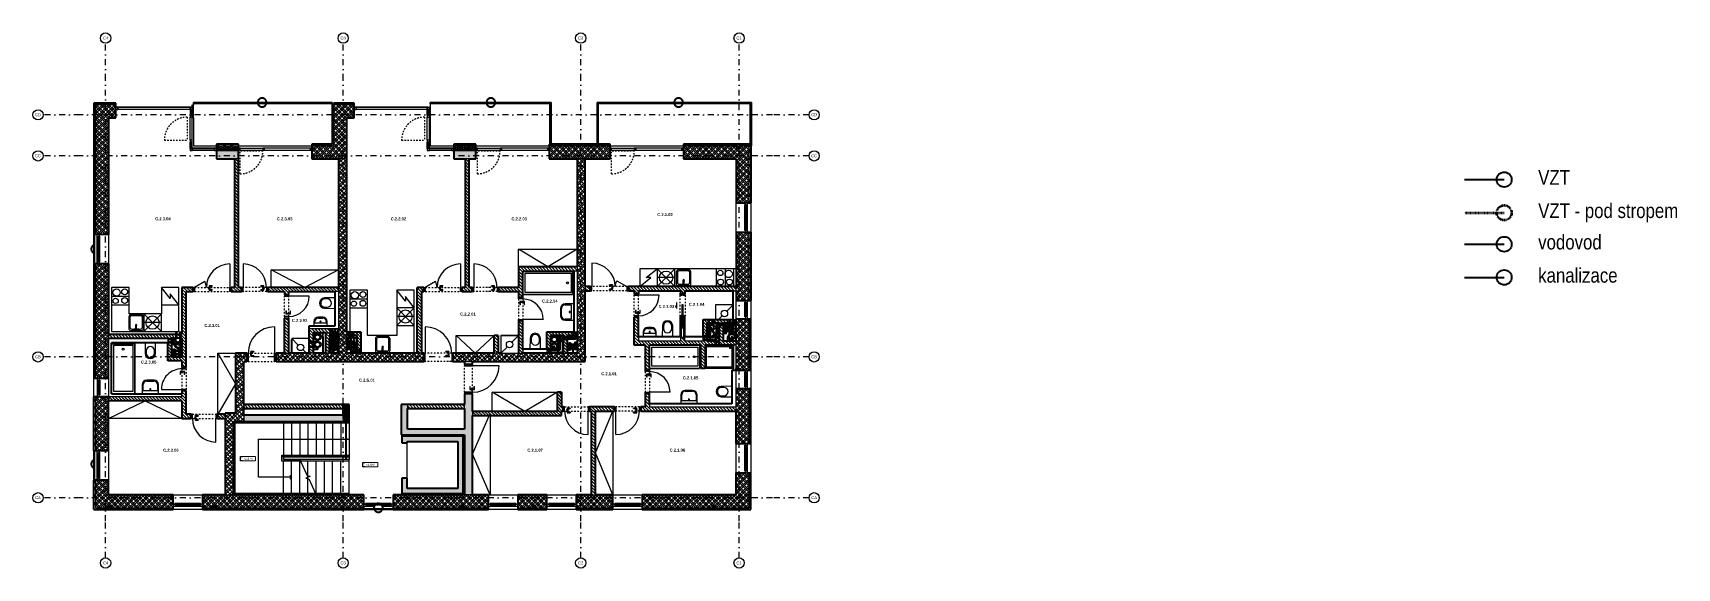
# Model space of a CAD drawing. Header units: millimetres. Extents: x -47415 to 8649, y -7799 to 10440.
import ezdxf

# ---------------------------------------------------------------- set-up
doc = ezdxf.new("R2010")
doc.units = ezdxf.units.MM
for name, pattern in [('HA_DashDot_10mm-S3mm', [500, 200, -150, 0, -150]), ('UDL_2NP$0$HA_Dash_2mm-S1mm', [100, 50, -50]), ('UDL_2NP$0$HA_DashDot_10mm-S3mm', [500, 200, -150, 0, -150]), ('UDL_2NP$0$HA_DashDot_2_2mm-S0_6mm', [110, 50, -30, 0, -30]), ('UDL_2NP$0$HA_DashDot_4mm-S1mm', [200, 100, -50, 0, -50])]:
    doc.linetypes.add(name, pattern=pattern)
for name, color, linetype, lineweight in [('_kanalizace', 34, 'Continuous', 35), ('_vodovod', 5, 'Continuous', 35), ('_VZT', 3, 'Continuous', 35), ('ABMV_det-koty 10', 140, 'Continuous', 5), ('UDL_2NP$0$A-AREA-____-IDEN', 252, 'Continuous', 9), ('UDL_2NP$0$A-AREA-____-OTLN', 252, 'Continuous', 5), ('UDL_2NP$0$A-DOOR-____-MCUT', 252, 'UDL_2NP$0$HA_DashDot_2_2mm-S0_6mm', 9), ('UDL_2NP$0$A-DOOR-____-OTLN', 252, 'Continuous', 9), ('UDL_2NP$0$A-DOOR-FRAM-MCUT', 252, 'Continuous', 9), ('UDL_2NP$0$A-FLOR-____-OTLN', 252, 'Continuous', 9), ('UDL_2NP$0$A-FLOR-HRAL-MBND', 252, 'UDL_2NP$0$HA_DashDot_4mm-S1mm', 9), ('UDL_2NP$0$A-FLOR-HRAL-MCUT', 252, 'Continuous', 25), ('UDL_2NP$0$A-FLOR-HRAL-OTLN', 252, 'Continuous', 9), ('UDL_2NP$0$A-GENM-____-OTLN', 252, 'Continuous', 9), ('UDL_2NP$0$A-GLAZ-____-MCUT', 252, 'Continuous', 5), ('UDL_2NP$0$A-GLAZ-____-OTLN', 252, 'Continuous', 5), ('UDL_2NP$0$A-GLAZ-CURT-MCUT', 252, 'Continuous', 5), ('UDL_2NP$0$A-GLAZ-CURT-OTLN', 252, 'Continuous', 5), ('UDL_2NP$0$A-GLAZ-CWMG-MCUT', 252, 'Continuous', 5), ('UDL_2NP$0$A-GLAZ-CWMG-OTLN', 252, 'Continuous', 5), ('UDL_2NP$0$A-WALL-____-MCUT', 252, 'Continuous', 9), ('UDL_2NP$0$A-WALL-____-OTLN', 252, 'Continuous', 9), ('UDL_2NP$0$A-WALL-____-PATT', 252, 'Continuous', 25), ('UDL_2NP$0$E-ELEC-FIXT-OTLN', 252, 'Continuous', 9), ('UDL_2NP$0$G-____-____-DIMS', 252, 'Continuous', 5), ('UDL_2NP$0$I-FURN-____-OTLN', 252, 'Continuous', 9), ('UDL_2NP$0$I-WALL-____-MCUT', 252, 'Continuous', 25), ('UDL_2NP$0$I-WALL-____-OTLN', 252, 'Continuous', 9), ('UDL_2NP$0$M-HVAC-DUCT-OTLN', 252, 'Continuous', 9), ('UDL_2NP$0$P-SANR-FIXT-OTLN', 252, 'Continuous', 9), ('UDL_2NP$0$Q-CASE-____-OTLN', 252, 'Continuous', 9), ('UDL_2NP$0$Q-SPCQ-____-OTLN', 252, 'Continuous', 9), ('UDL_2NP$0$S-GRID-____-IDEN', 252, 'Continuous', 9), ('UDL_2NP$0$S-GRID-____-OTLN', 252, 'Continuous', 5), ('UDL_2NP$0$S-STRS-____-IDEN', 252, 'Continuous', 5), ('UDL_2NP$0$S-STRS-____-MBND', 252, 'UDL_2NP$0$HA_DashDot_4mm-S1mm', 9), ('UDL_2NP$0$S-STRS-____-OTLN', 252, 'Continuous', 9)]:
    doc.layers.add(name, color=color, linetype=linetype, lineweight=lineweight)
doc.layers.add('_koo upravy', color=1, linetype='Continuous')
doc.layers.add('_UT', color=4, linetype='Continuous')
doc.styles.add('$0$GENERATED_STYLE_1', font='ARIALN.TTF')
doc.styles.add('ar-na-light10', font='ARIALN.TTF', dxfattribs={"height": 22})
doc.styles.add('UDL_2NP$0$Arial', font='arial.ttf', dxfattribs={"height": 50})
doc.styles.add('UDL_2NP$0$Arial_1', font='arial.ttf', dxfattribs={"height": 100})
doc.styles.add('UDL_2NP$0$Arial_2', font='arial.ttf', dxfattribs={"height": 75})
doc.styles.add('UDL_2NP$0$Arial_B', font='arialbd.ttf', dxfattribs={"height": 100})
doc.dimstyles.new('Copy of _MP_10', dxfattribs={"dimscale": 50, "dimtxt": 22, "dimasz": 0.2, "dimexe": 0.12, "dimexo": 0.15, "dimgap": 0.04165, "dimtad": 1, "dimdec": 0, "dimrnd": 0.5, "dimzin": 3, "dimdsep": 46, "dimtxsty": 'ar-na-light10', "dimblk": 'OBLIQUE', "dimcen": 0.12, "dimadec": 0, "dimazin": 2, "dimtfac": 0.75, "dimtdec": 0, "dimtix": 1, "dimtmove": 2, "dimatfit": 2, "dimldrblk": 'OBLIQUE', "dimfxl": 1, "dimfxlon": 1, "dimtolj": 1, "dimtzin": 0, "dimarcsym": 0})
pattern_1 = [(45, (0, 0), (-106.066, 106.066), []), (45, (75, 0), (-106.066, 106.066), []), (315, (0, 0), (106.066, 106.066), []), (315, (75, 0), (106.066, 106.066), [])]
pattern_2 = [(45, (0, 0), (-106.066, 106.066), []), (45, (75, 0), (-106.066, 106.066), []), (315, (0, 0), (70.71068, 70.71068), [])]
pattern_3 = [(135, (0, 0), (-53.03301, -53.03301), [])]
pattern_4 = [(45, (0, 0), (-125.7236, 125.7236), []), (45, (0, 190.5), (-125.7236, 125.7236), [])]
pattern_5 = [(0, (0, 0), (58.594, 33.829), [39.062, -78.125]), (120, (0, 0), (-58.593773, 33.829393), [39.062, -78.125]), (60, (0, 0), (0.000227, 67.658393), [0, -78.125, 39.062, 0])]

msp = doc.modelspace()

# ---------------------------------------------------------------- texts
at = {"layer": '_koo upravy', "color": 7, "style": '$0$GENERATED_STYLE_1'}
for s, p in [('VZT', (3911.9, 5262.7)), ('VZT - pod stropem', (3911.9, 4131.3)), ('vodovod', (3911.9, 3060.3)), ('kanalizace', (3911.9, 1928.9))]:
    msp.add_text(s, height=500, dxfattribs=at).set_placement(p)

# ---------------------------------------------------------------- blocks, each defined once
blk = doc.blocks.new('UDL_2NP$0$HA_DR_Double_Swing_Solid - In_1200x2100_800-1526237-UDL_2NP-C')
at = {"layer": 'UDL_2NP$0$A-DOOR-____-MCUT'}
for p, q in [((-600, 72), (600, 72)), ((-600, -73), (600, -73))]:
    blk.add_line(p, q, dxfattribs=at)
at = {"layer": 'UDL_2NP$0$A-DOOR-____-OTLN', "lineweight": 5}
for p, q in [((600, 872), (600, 72)), ((-254, 272), (-600, 72))]:
    blk.add_line(p, q, dxfattribs=at)
at = {"layer": 'UDL_2NP$0$A-DOOR-____-OTLN'}
for p, q in [((-130, 80), (-70, 80)), ((-130, 80), (-130, 72)), ((-70, 72), (-130, 72)), ((-130, 32), (-70, 32)), ((-130, 32), (-130, 24)), ((-70, 24), (-130, 24)), ((-108, 130), (-108, 80)), ((-5, 130), (-108, 130)), ((-108, 24), (-108, -25)), ((-93, 80), (-93, 115)), ((-93, 115), (-5, 115)), ((-93, -10), (-93, 24)), ((-70, 72), (-70, 80)), ((-70, 24), (-70, 32)), ((-5, 130), (-5, 115)), ((-108, -25), (-5, -25)), ((-5, -10), (-93, -10)), ((-5, -10), (-5, -25))]:
    blk.add_line(p, q, dxfattribs=at)
at = {"layer": 'UDL_2NP$0$A-DOOR-____-OTLN', "lineweight": 5}
for centre, radius, start, end in [((600, 72), 800, 90, 180), ((-600, 72), 400, 360, 30)]:
    blk.add_arc(centre, radius, start, end, dxfattribs=at)
at = {"layer": 'UDL_2NP$0$A-DOOR-____-OTLN'}
for points in [[(-93, 115), (-93, 115), (-93, 115), (-93, 116), (-93, 116), (-94, 116), (-94, 117), (-95, 117), (-95, 118), (-96, 119), (-97, 119), (-97, 120), (-98, 120), (-98, 121), (-99, 121), (-99, 122), (-100, 122), (-100, 123), (-100, 123), (-101, 123), (-101, 124), (-102, 124), (-102, 125), (-103, 125), (-103, 126), (-104, 126), (-104, 127), (-105, 127), (-105, 128), (-106, 128), (-106, 129), (-107, 129), (-107, 129), (-107, 130), (-108, 130), (-108, 130)], [(-108, -25), (-108, -25), (-107, -25), (-107, -24), (-107, -24), (-106, -24), (-106, -23), (-105, -23), (-105, -22), (-104, -21), (-103, -21), (-103, -20), (-102, -20), (-102, -19), (-101, -19), (-101, -18), (-100, -18), (-100, -17), (-100, -17), (-99, -17), (-99, -16), (-98, -16), (-98, -15), (-97, -15), (-97, -14), (-96, -14), (-96, -13), (-95, -13), (-95, -12), (-94, -12), (-94, -11), (-93, -11), (-93, -11), (-93, -10), (-93, -10), (-93, -10)]]:
    blk.add_open_spline(points, degree=3, knots=[0, 0, 0, 0, 0.083333, 0.125, 0.166667, 0.208333, 0.229167, 0.25, 0.291667, 0.333333, 0.354167, 0.375, 0.395833, 0.416667, 0.4375, 0.458333, 0.479167, 0.5, 0.520833, 0.541667, 0.5625, 0.583333, 0.604167, 0.625, 0.645833, 0.666667, 0.6875, 0.708333, 0.75, 0.770833, 0.791667, 0.833333, 0.875, 0.916667, 1, 1, 1, 1], dxfattribs=at)
at = {"layer": 'UDL_2NP$0$A-DOOR-FRAM-MCUT'}
for p, q in [((-650, -73), (-650, 72)), ((-650, 72), (-600, 72)), ((-600, 72), (-600, -73)), ((600, 72), (650, 72)), ((600, -73), (600, 72)), ((650, 72), (650, -73)), ((-600, -73), (-650, -73)), ((650, -73), (600, -73))]:
    blk.add_line(p, q, dxfattribs=at)
blk = doc.blocks.new('UDL_2NP$0$HA_DR_Single_Swing_Solid - In_700x2100-1527917-UDL_2NP-C')
at = {"layer": 'UDL_2NP$0$A-DOOR-____-MCUT'}
for p, q in [((-350, 72), (350, 72)), ((-350, -72), (350, -72))]:
    blk.add_line(p, q, dxfattribs=at)
at = {"layer": 'UDL_2NP$0$A-DOOR-____-OTLN', "lineweight": 5}
blk.add_line((350, 773), (350, 72), dxfattribs=at)
at = {"layer": 'UDL_2NP$0$A-DOOR-____-OTLN'}
for p, q in [((-280, 80), (-220, 80)), ((-280, 80), (-280, 72)), ((-220, 72), (-280, 72)), ((-280, 33), (-220, 33)), ((-280, 33), (-280, 24)), ((-220, 24), (-280, 24)), ((-258, 130), (-258, 80)), ((-155, 130), (-258, 130)), ((-258, 24), (-258, -25)), ((-243, 80), (-243, 115)), ((-243, 115), (-155, 115)), ((-243, -10), (-243, 24)), ((-220, 72), (-220, 80)), ((-220, 24), (-220, 33)), ((-155, 130), (-155, 115)), ((-258, -25), (-155, -25)), ((-155, -10), (-243, -10)), ((-155, -10), (-155, -25))]:
    blk.add_line(p, q, dxfattribs=at)
at = {"layer": 'UDL_2NP$0$A-DOOR-____-OTLN', "lineweight": 5}
blk.add_arc((350, 72), 700, 90, 180, dxfattribs=at)
at = {"layer": 'UDL_2NP$0$A-DOOR-____-OTLN'}
for points in [[(-243, 115), (-243, 115), (-243, 115), (-243, 116), (-243, 116), (-244, 116), (-244, 117), (-245, 117), (-245, 118), (-246, 119), (-247, 119), (-247, 120), (-248, 120), (-248, 121), (-249, 121), (-249, 122), (-250, 122), (-250, 123), (-250, 123), (-251, 123), (-251, 124), (-252, 124), (-252, 125), (-253, 125), (-253, 126), (-254, 126), (-254, 127), (-255, 127), (-255, 128), (-256, 128), (-256, 129), (-257, 129), (-257, 129), (-257, 130), (-258, 130), (-258, 130)], [(-258, -25), (-258, -25), (-257, -25), (-257, -24), (-257, -24), (-256, -24), (-256, -23), (-255, -23), (-255, -22), (-254, -21), (-253, -21), (-253, -20), (-252, -20), (-252, -19), (-251, -19), (-251, -18), (-250, -18), (-250, -17), (-250, -17), (-249, -17), (-249, -16), (-248, -16), (-248, -15), (-247, -15), (-247, -14), (-246, -14), (-246, -13), (-245, -13), (-245, -12), (-244, -12), (-244, -11), (-243, -11), (-243, -11), (-243, -10), (-243, -10), (-243, -10)]]:
    blk.add_open_spline(points, degree=3, knots=[0, 0, 0, 0, 0.083333, 0.125, 0.166667, 0.208333, 0.229167, 0.25, 0.291667, 0.333333, 0.354167, 0.375, 0.395833, 0.416667, 0.4375, 0.458333, 0.479167, 0.5, 0.520833, 0.541667, 0.5625, 0.583333, 0.604167, 0.625, 0.645833, 0.666667, 0.6875, 0.708333, 0.75, 0.770833, 0.791667, 0.833333, 0.875, 0.916667, 1, 1, 1, 1], dxfattribs=at)
at = {"layer": 'UDL_2NP$0$A-DOOR-FRAM-MCUT'}
for p, q in [((-400, -72), (-400, 72)), ((-400, 72), (-350, 72)), ((-350, 72), (-350, -72)), ((350, 72), (400, 72)), ((350, -72), (350, 72)), ((400, 72), (400, -72)), ((-350, -72), (-400, -72)), ((400, -72), (350, -72))]:
    blk.add_line(p, q, dxfattribs=at)
blk = doc.blocks.new('UDL_2NP$0$HA_DR_Single_Swing_Solid - In_800x2100-1523713-UDL_2NP-C')
at = {"layer": 'UDL_2NP$0$A-DOOR-____-MCUT'}
for p, q in [((-400, 72), (400, 72)), ((-400, -73), (400, -73))]:
    blk.add_line(p, q, dxfattribs=at)
at = {"layer": 'UDL_2NP$0$A-DOOR-____-OTLN'}
for p, q in [((-308, 25), (-308, -25)), ((-205, 25), (-308, 25)), ((-293, -25), (-293, 10)), ((-293, 10), (-205, 10)), ((-205, 25), (-205, 10)), ((-330, -25), (-270, -25)), ((-330, -25), (-330, -33)), ((-270, -33), (-330, -33)), ((-330, -73), (-270, -73)), ((-330, -73), (-330, -81)), ((-270, -81), (-330, -81)), ((-308, -81), (-308, -130)), ((-308, -130), (-205, -130)), ((-293, -115), (-293, -81)), ((-205, -115), (-293, -115)), ((-270, -33), (-270, -25)), ((-270, -81), (-270, -73)), ((-205, -115), (-205, -130))]:
    blk.add_line(p, q, dxfattribs=at)
at = {"layer": 'UDL_2NP$0$A-DOOR-____-OTLN', "lineweight": 5}
blk.add_line((400, -873), (400, -73), dxfattribs=at)
blk.add_arc((400, -73), 800, 180, 270, dxfattribs=at)
at = {"layer": 'UDL_2NP$0$A-DOOR-____-OTLN'}
for points, knots in [([(-293, 10), (-293, 10), (-293, 10), (-293, 11), (-293, 11), (-294, 11), (-294, 12), (-295, 12), (-295, 13), (-296, 14), (-297, 14), (-297, 15), (-298, 15), (-298, 16), (-299, 16), (-299, 17), (-300, 17), (-300, 18), (-300, 18), (-301, 18), (-301, 19), (-302, 19), (-302, 20), (-303, 20), (-303, 21), (-304, 21), (-304, 22), (-305, 22), (-305, 23), (-306, 23), (-306, 24), (-307, 24), (-307, 24), (-307, 25), (-308, 25), (-308, 25)], [0, 0, 0, 0, 0.083333, 0.125, 0.166667, 0.208333, 0.229167, 0.25, 0.291667, 0.333333, 0.354167, 0.375, 0.395833, 0.416667, 0.4375, 0.458333, 0.479167, 0.5, 0.520833, 0.541667, 0.5625, 0.583333, 0.604167, 0.625, 0.645833, 0.666667, 0.6875, 0.708333, 0.75, 0.770833, 0.791667, 0.833333, 0.875, 0.916667, 1, 1, 1, 1]), ([(-308, -130), (-308, -130), (-307, -130), (-307, -129), (-307, -129), (-306, -129)], [0, 0, 0, 0, 0.0833333, 0.125, 0.1666667, 0.1666667, 0.1666667, 0.1666667]), ([(-306, -129), (-306, -129), (-306, -129), (-306, -128), (-305, -128), (-305, -127), (-304, -126), (-303, -126), (-303, -125), (-302, -125), (-302, -124), (-301, -124), (-301, -123), (-300, -123), (-300, -122), (-300, -122), (-299, -122), (-299, -121), (-298, -121), (-298, -120), (-297, -120), (-297, -119), (-296, -119), (-296, -118), (-295, -118), (-295, -117), (-294, -117), (-294, -116), (-293, -116), (-293, -116), (-293, -115), (-293, -115), (-293, -115)], [0.1666667, 0.1666667, 0.1666667, 0.1666667, 0.2083333, 0.2291667, 0.25, 0.2916667, 0.3333333, 0.3541667, 0.375, 0.3958333, 0.4166667, 0.4375, 0.4583333, 0.4791667, 0.5, 0.5208333, 0.5416667, 0.5625, 0.5833333, 0.6041667, 0.625, 0.6458333, 0.6666667, 0.6875, 0.7083333, 0.75, 0.7708333, 0.7916667, 0.8333333, 0.875, 0.9166667, 1, 1, 1, 1])]:
    blk.add_open_spline(points, degree=3, knots=knots, dxfattribs=at)
at = {"layer": 'UDL_2NP$0$A-DOOR-FRAM-MCUT'}
for p, q in [((-400, 72), (-450, 72)), ((-450, 72), (-450, -73)), ((-400, -73), (-400, 72)), ((450, 72), (400, 72)), ((400, 72), (400, -73)), ((450, -73), (450, 72)), ((-450, -73), (-400, -73)), ((400, -73), (450, -73))]:
    blk.add_line(p, q, dxfattribs=at)
blk = doc.blocks.new('UDL_2NP$0$HA_DR_Single_Swing_Solid - In_900x2100-1524002-UDL_2NP-C')
at = {"layer": 'UDL_2NP$0$A-DOOR-____-MCUT'}
for p, q in [((-450, 140), (450, 140)), ((-450, -140), (450, -140))]:
    blk.add_line(p, q, dxfattribs=at)
at = {"layer": 'UDL_2NP$0$A-DOOR-____-OTLN'}
for p, q in [((-380, -92), (-320, -92)), ((-380, -92), (-380, -100)), ((-320, -100), (-380, -100)), ((-380, -140), (-320, -140)), ((-380, -140), (-380, -148)), ((-320, -148), (-380, -148)), ((-358, -43), (-358, -92)), ((-255, -43), (-358, -43)), ((-358, -148), (-358, -198)), ((-358, -198), (-255, -198)), ((-343, -58), (-255, -58)), ((-343, -92), (-343, -58)), ((-343, -183), (-343, -148)), ((-255, -183), (-343, -183)), ((-320, -100), (-320, -92)), ((-320, -148), (-320, -140)), ((-255, -43), (-255, -58)), ((-255, -183), (-255, -198))]:
    blk.add_line(p, q, dxfattribs=at)
at = {"layer": 'UDL_2NP$0$A-DOOR-____-OTLN', "lineweight": 5}
blk.add_line((450, -1040), (450, -140), dxfattribs=at)
blk.add_arc((450, -140), 900, 180, 270, dxfattribs=at)
at = {"layer": 'UDL_2NP$0$A-DOOR-____-OTLN'}
for points in [[(-343, -58), (-343, -58), (-343, -57), (-343, -57), (-343, -57), (-344, -56), (-344, -56), (-345, -55), (-345, -55), (-346, -54), (-347, -53), (-347, -53), (-348, -52), (-348, -52), (-349, -51), (-349, -51), (-350, -50), (-350, -50), (-350, -50), (-351, -49), (-351, -49), (-352, -48), (-352, -48), (-353, -47), (-353, -47), (-354, -46), (-354, -46), (-355, -45), (-355, -45), (-356, -44), (-356, -44), (-357, -43), (-357, -43), (-357, -43), (-358, -43), (-358, -43)], [(-358, -198), (-358, -198), (-357, -197), (-357, -197), (-357, -197), (-356, -196), (-356, -196), (-355, -195), (-355, -195), (-354, -194), (-353, -193), (-353, -193), (-352, -192), (-352, -192), (-351, -191), (-351, -191), (-350, -190), (-350, -190), (-350, -190), (-349, -189), (-349, -189), (-348, -188), (-348, -188), (-347, -187), (-347, -187), (-346, -186), (-346, -186), (-345, -185), (-345, -185), (-344, -184), (-344, -184), (-343, -183), (-343, -183), (-343, -183), (-343, -183), (-343, -183)]]:
    blk.add_open_spline(points, degree=3, knots=[0, 0, 0, 0, 0.083333, 0.125, 0.166667, 0.208333, 0.229167, 0.25, 0.291667, 0.333333, 0.354167, 0.375, 0.395833, 0.416667, 0.4375, 0.458333, 0.479167, 0.5, 0.520833, 0.541667, 0.5625, 0.583333, 0.604167, 0.625, 0.645833, 0.666667, 0.6875, 0.708333, 0.75, 0.770833, 0.791667, 0.833333, 0.875, 0.916667, 1, 1, 1, 1], dxfattribs=at)
at = {"layer": 'UDL_2NP$0$A-DOOR-FRAM-MCUT'}
for p, q in [((-450, 140), (-500, 140)), ((-500, 140), (-500, -140)), ((-450, -140), (-450, 140)), ((500, 140), (450, 140)), ((450, 140), (450, -140)), ((500, -140), (500, 140)), ((-500, -140), (-450, -140)), ((450, -140), (500, -140))]:
    blk.add_line(p, q, dxfattribs=at)
blk = doc.blocks.new('UDL_2NP$0$HA_DR_Single_Swing_Solid - In_800x2100-V1-UDL_2NP-C')
at = {"layer": 'UDL_2NP$0$A-DOOR-____-MCUT'}
for p, q in [((-400, 72), (400, 72)), ((-400, -73), (400, -73))]:
    blk.add_line(p, q, dxfattribs=at)
at = {"layer": 'UDL_2NP$0$A-DOOR-____-OTLN'}
for p, q in [((-308, 25), (-308, -25)), ((-205, 25), (-308, 25)), ((-293, -25), (-293, 10)), ((-293, 10), (-205, 10)), ((-205, 25), (-205, 10)), ((-330, -25), (-270, -25)), ((-330, -25), (-330, -33)), ((-270, -33), (-330, -33)), ((-330, -73), (-270, -73)), ((-330, -73), (-330, -81)), ((-270, -81), (-330, -81)), ((-308, -81), (-308, -130)), ((-308, -130), (-205, -130)), ((-293, -115), (-293, -81)), ((-205, -115), (-293, -115)), ((-270, -33), (-270, -25)), ((-270, -81), (-270, -73)), ((-205, -115), (-205, -130))]:
    blk.add_line(p, q, dxfattribs=at)
at = {"layer": 'UDL_2NP$0$A-DOOR-____-OTLN', "lineweight": 5}
blk.add_line((400, -873), (400, -73), dxfattribs=at)
blk.add_arc((400, -73), 800, 180, 270, dxfattribs=at)
at = {"layer": 'UDL_2NP$0$A-DOOR-____-OTLN'}
for points in [[(-293, 10), (-293, 10), (-293, 10), (-293, 11), (-293, 11), (-294, 11), (-294, 12), (-295, 12), (-295, 13), (-296, 14), (-297, 14), (-297, 15), (-298, 15), (-298, 16), (-299, 16), (-299, 17), (-300, 17), (-300, 18), (-300, 18), (-301, 18), (-301, 19), (-302, 19), (-302, 20), (-303, 20), (-303, 21), (-304, 21), (-304, 22), (-305, 22), (-305, 23), (-306, 23), (-306, 24), (-307, 24), (-307, 24), (-307, 25), (-308, 25), (-308, 25)], [(-308, -130), (-308, -130), (-307, -130), (-307, -129), (-307, -129), (-306, -129), (-306, -128), (-305, -128), (-305, -127), (-304, -126), (-303, -126), (-303, -125), (-302, -125), (-302, -124), (-301, -124), (-301, -123), (-300, -123), (-300, -122), (-300, -122), (-299, -122), (-299, -121), (-298, -121), (-298, -120), (-297, -120), (-297, -119), (-296, -119), (-296, -118), (-295, -118), (-295, -117), (-294, -117), (-294, -116), (-293, -116), (-293, -116), (-293, -115), (-293, -115), (-293, -115)]]:
    blk.add_open_spline(points, degree=3, knots=[0, 0, 0, 0, 0.083333, 0.125, 0.166667, 0.208333, 0.229167, 0.25, 0.291667, 0.333333, 0.354167, 0.375, 0.395833, 0.416667, 0.4375, 0.458333, 0.479167, 0.5, 0.520833, 0.541667, 0.5625, 0.583333, 0.604167, 0.625, 0.645833, 0.666667, 0.6875, 0.708333, 0.75, 0.770833, 0.791667, 0.833333, 0.875, 0.916667, 1, 1, 1, 1], dxfattribs=at)
at = {"layer": 'UDL_2NP$0$A-DOOR-FRAM-MCUT'}
for p, q in [((-400, 72), (-450, 72)), ((-450, 72), (-450, -73)), ((-400, -73), (-400, 72)), ((450, 72), (400, 72)), ((400, 72), (400, -73)), ((450, -73), (450, 72)), ((-450, -73), (-400, -73)), ((400, -73), (450, -73))]:
    blk.add_line(p, q, dxfattribs=at)
blk = doc.blocks.new('UDL_2NP$0$HA_DR_Single_Swing_Solid - In_700x2100-1523071-UDL_2NP-C')
at = {"layer": 'UDL_2NP$0$A-DOOR-____-MCUT'}
for p, q in [((-350, 72), (350, 72)), ((-350, -73), (350, -73))]:
    blk.add_line(p, q, dxfattribs=at)
at = {"layer": 'UDL_2NP$0$A-DOOR-____-OTLN'}
for p, q in [((-258, 25), (-258, -25)), ((-155, 25), (-258, 25)), ((-243, -25), (-243, 10)), ((-243, 10), (-155, 10)), ((-155, 25), (-155, 10)), ((-280, -25), (-220, -25)), ((-280, -25), (-280, -33)), ((-220, -33), (-280, -33)), ((-280, -73), (-220, -73)), ((-280, -73), (-280, -81)), ((-220, -81), (-280, -81)), ((-258, -81), (-258, -130)), ((-258, -130), (-155, -130)), ((-243, -115), (-243, -81)), ((-155, -115), (-243, -115)), ((-220, -33), (-220, -25)), ((-220, -81), (-220, -73)), ((-155, -115), (-155, -130))]:
    blk.add_line(p, q, dxfattribs=at)
at = {"layer": 'UDL_2NP$0$A-DOOR-____-OTLN', "lineweight": 5}
blk.add_line((350, -773), (350, -73), dxfattribs=at)
blk.add_arc((350, -73), 700, 180, 270, dxfattribs=at)
at = {"layer": 'UDL_2NP$0$A-DOOR-____-OTLN'}
for points in [[(-243, 10), (-243, 10), (-243, 10), (-243, 11), (-243, 11), (-244, 11), (-244, 12), (-245, 12), (-245, 13), (-246, 14), (-247, 14), (-247, 15), (-248, 15), (-248, 16), (-249, 16), (-249, 17), (-250, 17), (-250, 18), (-250, 18), (-251, 18), (-251, 19), (-252, 19), (-252, 20), (-253, 20), (-253, 21), (-254, 21), (-254, 22), (-255, 22), (-255, 23), (-256, 23), (-256, 24), (-257, 24), (-257, 24), (-257, 25), (-258, 25), (-258, 25)], [(-258, -130), (-258, -130), (-257, -130), (-257, -129), (-257, -129), (-256, -129), (-256, -128), (-255, -128), (-255, -127), (-254, -126), (-253, -126), (-253, -125), (-252, -125), (-252, -124), (-251, -124), (-251, -123), (-250, -123), (-250, -122), (-250, -122), (-249, -122), (-249, -121), (-248, -121), (-248, -120), (-247, -120), (-247, -119), (-246, -119), (-246, -118), (-245, -118), (-245, -117), (-244, -117), (-244, -116), (-243, -116), (-243, -116), (-243, -115), (-243, -115), (-243, -115)]]:
    blk.add_open_spline(points, degree=3, knots=[0, 0, 0, 0, 0.083333, 0.125, 0.166667, 0.208333, 0.229167, 0.25, 0.291667, 0.333333, 0.354167, 0.375, 0.395833, 0.416667, 0.4375, 0.458333, 0.479167, 0.5, 0.520833, 0.541667, 0.5625, 0.583333, 0.604167, 0.625, 0.645833, 0.666667, 0.6875, 0.708333, 0.75, 0.770833, 0.791667, 0.833333, 0.875, 0.916667, 1, 1, 1, 1], dxfattribs=at)
at = {"layer": 'UDL_2NP$0$A-DOOR-FRAM-MCUT'}
for p, q in [((-350, 72), (-400, 72)), ((-400, 72), (-400, -73)), ((-350, -73), (-350, 72)), ((400, 72), (350, 72)), ((350, 72), (350, -73)), ((400, -73), (400, 72)), ((-400, -73), (-350, -73)), ((350, -73), (400, -73))]:
    blk.add_line(p, q, dxfattribs=at)
blk = doc.blocks.new('UDL_2NP$0$HA_DR_Single_Swing_Solid - In_900x2100-1524614-UDL_2NP-C')
at = {"layer": 'UDL_2NP$0$A-DOOR-____-MCUT'}
for p, q in [((-450, 140), (450, 140)), ((-450, -140), (450, -140))]:
    blk.add_line(p, q, dxfattribs=at)
at = {"layer": 'UDL_2NP$0$A-DOOR-____-OTLN', "lineweight": 5}
blk.add_line((450, 1040), (450, 140), dxfattribs=at)
at = {"layer": 'UDL_2NP$0$A-DOOR-____-OTLN'}
for p, q in [((-380, 148), (-320, 148)), ((-380, 148), (-380, 140)), ((-320, 140), (-380, 140)), ((-380, 100), (-320, 100)), ((-380, 100), (-380, 92)), ((-320, 92), (-380, 92)), ((-358, 197), (-358, 148)), ((-255, 197), (-358, 197)), ((-358, 92), (-358, 43)), ((-358, 43), (-255, 43)), ((-343, 148), (-343, 183)), ((-343, 183), (-255, 183)), ((-343, 57), (-343, 92)), ((-255, 57), (-343, 57)), ((-320, 140), (-320, 148)), ((-320, 92), (-320, 100)), ((-255, 197), (-255, 183)), ((-255, 57), (-255, 43))]:
    blk.add_line(p, q, dxfattribs=at)
at = {"layer": 'UDL_2NP$0$A-DOOR-____-OTLN', "lineweight": 5}
blk.add_arc((450, 140), 900, 90, 180, dxfattribs=at)
at = {"layer": 'UDL_2NP$0$A-DOOR-____-OTLN'}
for points in [[(-343, 183), (-343, 183), (-343, 183), (-343, 183), (-343, 183), (-344, 184), (-344, 184), (-345, 185), (-345, 185), (-346, 186), (-347, 187), (-347, 187), (-348, 188), (-348, 188), (-349, 189), (-349, 189), (-350, 190), (-350, 190), (-350, 190), (-351, 191), (-351, 191), (-352, 192), (-352, 192), (-353, 193), (-353, 193), (-354, 194), (-354, 194), (-355, 195), (-355, 195), (-356, 196), (-356, 196), (-357, 197), (-357, 197), (-357, 197), (-358, 197), (-358, 197)], [(-358, 43), (-358, 43), (-357, 43), (-357, 43), (-357, 43), (-356, 44), (-356, 44), (-355, 45), (-355, 45), (-354, 46), (-353, 47), (-353, 47), (-352, 48), (-352, 48), (-351, 49), (-351, 49), (-350, 50), (-350, 50), (-350, 50), (-349, 51), (-349, 51), (-348, 52), (-348, 52), (-347, 53), (-347, 53), (-346, 54), (-346, 54), (-345, 55), (-345, 55), (-344, 56), (-344, 56), (-343, 57), (-343, 57), (-343, 57), (-343, 57), (-343, 57)]]:
    blk.add_open_spline(points, degree=3, knots=[0, 0, 0, 0, 0.083333, 0.125, 0.166667, 0.208333, 0.229167, 0.25, 0.291667, 0.333333, 0.354167, 0.375, 0.395833, 0.416667, 0.4375, 0.458333, 0.479167, 0.5, 0.520833, 0.541667, 0.5625, 0.583333, 0.604167, 0.625, 0.645833, 0.666667, 0.6875, 0.708333, 0.75, 0.770833, 0.791667, 0.833333, 0.875, 0.916667, 1, 1, 1, 1], dxfattribs=at)
at = {"layer": 'UDL_2NP$0$A-DOOR-FRAM-MCUT'}
for p, q in [((-500, -140), (-500, 140)), ((-500, 140), (-450, 140)), ((-450, 140), (-450, -140)), ((450, 140), (500, 140)), ((450, -140), (450, 140)), ((500, 140), (500, -140)), ((-450, -140), (-500, -140)), ((500, -140), (450, -140))]:
    blk.add_line(p, q, dxfattribs=at)
blk = doc.blocks.new('UDL_2NP$0$HA_DR_Double_Swing_Solid - In_1200x2100_800-1530233-UDL_2NP-C')
at = {"layer": 'UDL_2NP$0$A-DOOR-____-MCUT'}
for p, q in [((-600, 73), (600, 73)), ((-600, -72), (600, -72))]:
    blk.add_line(p, q, dxfattribs=at)
at = {"layer": 'UDL_2NP$0$A-DOOR-____-OTLN'}
for p, q in [((-108, 25), (-108, -24)), ((-5, 25), (-108, 25)), ((-93, -24), (-93, 10)), ((-93, 10), (-5, 10)), ((-5, 25), (-5, 10)), ((-130, -24), (-70, -24)), ((-130, -24), (-130, -32)), ((-70, -32), (-130, -32)), ((-130, -72), (-70, -72)), ((-130, -72), (-130, -80)), ((-70, -80), (-130, -80)), ((-108, -80), (-108, -130)), ((-108, -130), (-5, -130)), ((-93, -115), (-93, -80)), ((-5, -115), (-93, -115)), ((-70, -32), (-70, -24)), ((-70, -80), (-70, -72)), ((-5, -115), (-5, -130))]:
    blk.add_line(p, q, dxfattribs=at)
at = {"layer": 'UDL_2NP$0$A-DOOR-____-OTLN', "lineweight": 5}
for p, q in [((-254, -272), (-600, -72)), ((600, -872), (600, -72))]:
    blk.add_line(p, q, dxfattribs=at)
for centre, radius, start, end in [((-600, -72), 400, 330, 0), ((600, -72), 800, 180, 270)]:
    blk.add_arc(centre, radius, start, end, dxfattribs=at)
at = {"layer": 'UDL_2NP$0$A-DOOR-____-OTLN'}
for points in [[(-93, 10), (-93, 10), (-93, 10), (-93, 11), (-93, 11), (-94, 11), (-94, 12), (-95, 12), (-95, 13), (-96, 14), (-97, 14), (-97, 15), (-98, 15), (-98, 16), (-99, 16), (-99, 17), (-100, 17), (-100, 18), (-100, 18), (-101, 18), (-101, 19), (-102, 19), (-102, 20), (-103, 20), (-103, 21), (-104, 21), (-104, 22), (-105, 22), (-105, 23), (-106, 23), (-106, 24), (-107, 24), (-107, 24), (-107, 25), (-108, 25), (-108, 25)], [(-108, -130), (-108, -130), (-107, -130), (-107, -129), (-107, -129), (-106, -129), (-106, -128), (-105, -128), (-105, -127), (-104, -126), (-103, -126), (-103, -125), (-102, -125), (-102, -124), (-101, -124), (-101, -123), (-100, -123), (-100, -122), (-100, -122), (-99, -122), (-99, -121), (-98, -121), (-98, -120), (-97, -120), (-97, -119), (-96, -119), (-96, -118), (-95, -118), (-95, -117), (-94, -117), (-94, -116), (-93, -116), (-93, -116), (-93, -115), (-93, -115), (-93, -115)]]:
    blk.add_open_spline(points, degree=3, knots=[0, 0, 0, 0, 0.083333, 0.125, 0.166667, 0.208333, 0.229167, 0.25, 0.291667, 0.333333, 0.354167, 0.375, 0.395833, 0.416667, 0.4375, 0.458333, 0.479167, 0.5, 0.520833, 0.541667, 0.5625, 0.583333, 0.604167, 0.625, 0.645833, 0.666667, 0.6875, 0.708333, 0.75, 0.770833, 0.791667, 0.833333, 0.875, 0.916667, 1, 1, 1, 1], dxfattribs=at)
at = {"layer": 'UDL_2NP$0$A-DOOR-FRAM-MCUT'}
for p, q in [((-600, 73), (-650, 73)), ((-650, 73), (-650, -72)), ((-600, -72), (-600, 73)), ((650, 73), (600, 73)), ((600, 73), (600, -72)), ((650, -72), (650, 73)), ((-650, -72), (-600, -72)), ((600, -72), (650, -72))]:
    blk.add_line(p, q, dxfattribs=at)
blk = doc.blocks.new('UDL_2NP$0$HA_DR_Single_SlidingToPocket_Solid - In_700x2100-1531446-UDL_2NP-C')
at = {"layer": 'UDL_2NP$0$A-DOOR-____-MCUT'}
for p, q in [((-350, 93), (350, 93)), ((-350, -92), (350, -92))]:
    blk.add_line(p, q, dxfattribs=at)
at = {"layer": 'UDL_2NP$0$A-DOOR-____-MCUT', "linetype": 'Continuous', "lineweight": 5}
for p, q in [((720, 19), (-20, 19)), ((-20, 19), (-20, -20)), ((720, -20), (720, 19)), ((100, -192), (-100, -192)), ((-20, -20), (350, -20)), ((100, -192), (8, -246)), ((400, -20), (710, -20))]:
    blk.add_line(p, q, dxfattribs=at)
at = {"layer": 'UDL_2NP$0$A-DOOR-FRAM-MCUT'}
for p, q in [((-350, 93), (-420, 93)), ((-420, 93), (-420, 73)), ((-420, 73), (-400, 73)), ((-400, 73), (-400, -72)), ((-370, -20), (-370, 20)), ((-370, 20), (-350, 20)), ((-350, 20), (-350, 93)), ((420, 93), (350, 93)), ((350, 93), (350, 20)), ((350, 20), (400, 20)), ((400, 20), (400, 73)), ((400, 73), (420, 73)), ((420, 73), (420, 93)), ((790, 47), (710, 47)), ((710, 47), (710, 20)), ((710, 20), (790, 20)), ((790, 20), (790, 47)), ((-400, -72), (-420, -72)), ((-420, -72), (-420, -92)), ((-420, -92), (-350, -92)), ((-350, -20), (-370, -20)), ((-350, -92), (-350, -20)), ((400, -20), (350, -20)), ((350, -20), (350, -92)), ((350, -92), (420, -92)), ((400, -72), (400, -20)), ((420, -72), (400, -72)), ((420, -92), (420, -72)), ((710, -20), (710, -47)), ((790, -20), (710, -20)), ((710, -47), (790, -47)), ((790, -47), (790, -20))]:
    blk.add_line(p, q, dxfattribs=at)
blk = doc.blocks.new('UDL_2NP$0$HA_DR_Single_Swing_Solid - In_800x2100-1530513-UDL_2NP-C')
at = {"layer": 'UDL_2NP$0$A-DOOR-____-MCUT'}
for p, q in [((-400, 72), (400, 72)), ((-400, -72), (400, -72))]:
    blk.add_line(p, q, dxfattribs=at)
at = {"layer": 'UDL_2NP$0$A-DOOR-____-OTLN', "lineweight": 5}
blk.add_line((400, 873), (400, 72), dxfattribs=at)
at = {"layer": 'UDL_2NP$0$A-DOOR-____-OTLN'}
for p, q in [((-330, 81), (-270, 81)), ((-330, 81), (-330, 72)), ((-270, 72), (-330, 72)), ((-330, 33), (-270, 33)), ((-330, 33), (-330, 25)), ((-270, 25), (-330, 25)), ((-308, 130), (-308, 81)), ((-205, 130), (-308, 130)), ((-308, 25), (-308, -25)), ((-293, 81), (-293, 115)), ((-293, 115), (-205, 115)), ((-293, -10), (-293, 25)), ((-270, 72), (-270, 81)), ((-270, 25), (-270, 33)), ((-205, 130), (-205, 115)), ((-308, -25), (-205, -25)), ((-205, -10), (-293, -10)), ((-205, -10), (-205, -25))]:
    blk.add_line(p, q, dxfattribs=at)
at = {"layer": 'UDL_2NP$0$A-DOOR-____-OTLN', "lineweight": 5}
blk.add_arc((400, 72), 800, 90, 180, dxfattribs=at)
at = {"layer": 'UDL_2NP$0$A-DOOR-____-OTLN'}
for points in [[(-293, 115), (-293, 115), (-293, 115), (-293, 116), (-293, 116), (-294, 116), (-294, 117), (-295, 117), (-295, 118), (-296, 119), (-297, 119), (-297, 120), (-298, 120), (-298, 121), (-299, 121), (-299, 122), (-300, 122), (-300, 123), (-300, 123), (-301, 123), (-301, 124), (-302, 124), (-302, 125), (-303, 125), (-303, 126), (-304, 126), (-304, 127), (-305, 127), (-305, 128), (-306, 128), (-306, 129), (-307, 129), (-307, 129), (-307, 130), (-308, 130), (-308, 130)], [(-308, -25), (-308, -25), (-307, -25), (-307, -24), (-307, -24), (-306, -24), (-306, -23), (-305, -23), (-305, -22), (-304, -21), (-303, -21), (-303, -20), (-302, -20), (-302, -19), (-301, -19), (-301, -18), (-300, -18), (-300, -17), (-300, -17), (-299, -17), (-299, -16), (-298, -16), (-298, -15), (-297, -15), (-297, -14), (-296, -14), (-296, -13), (-295, -13), (-295, -12), (-294, -12), (-294, -11), (-293, -11), (-293, -11), (-293, -10), (-293, -10), (-293, -10)]]:
    blk.add_open_spline(points, degree=3, knots=[0, 0, 0, 0, 0.083333, 0.125, 0.166667, 0.208333, 0.229167, 0.25, 0.291667, 0.333333, 0.354167, 0.375, 0.395833, 0.416667, 0.4375, 0.458333, 0.479167, 0.5, 0.520833, 0.541667, 0.5625, 0.583333, 0.604167, 0.625, 0.645833, 0.666667, 0.6875, 0.708333, 0.75, 0.770833, 0.791667, 0.833333, 0.875, 0.916667, 1, 1, 1, 1], dxfattribs=at)
at = {"layer": 'UDL_2NP$0$A-DOOR-FRAM-MCUT'}
for p, q in [((-450, -72), (-450, 72)), ((-450, 72), (-400, 72)), ((-400, 72), (-400, -72)), ((400, 72), (450, 72)), ((400, -72), (400, 72)), ((450, 72), (450, -72)), ((-400, -72), (-450, -72)), ((450, -72), (400, -72))]:
    blk.add_line(p, q, dxfattribs=at)
blk = doc.blocks.new('UDL_2NP$0$HA_WD_SinglePanel - 1000x1500-1383993-UDL_2NP-C')
at = {"layer": 'UDL_2NP$0$A-GLAZ-____-MCUT'}
for p, q in [((-500, 170), (-500, 100)), ((-420, 170), (-500, 170)), ((-500, 100), (-440, 100)), ((-440, 75), (-440, 125)), ((-440, 125), (-390, 125)), ((-390, 75), (-440, 75)), ((-420, 125), (-420, 170)), ((-390, 125), (-390, 75)), ((390, 105), (-390, 105)), ((390, 95), (-390, 95)), ((390, 75), (390, 125)), ((390, 125), (440, 125)), ((440, 75), (390, 75)), ((500, 170), (420, 170)), ((420, 170), (420, 125)), ((440, 125), (440, 75)), ((440, 100), (500, 100)), ((500, 100), (500, 170))]:
    blk.add_line(p, q, dxfattribs=at)
at = {"layer": 'UDL_2NP$0$A-GLAZ-____-OTLN'}
for p, q in [((440, 125), (-440, 125)), ((-440, 75), (-440, 125)), ((-440, 75), (440, 75)), ((420, 170), (-420, 170)), ((390, 125), (-390, 125)), ((390, 75), (-390, 75)), ((440, 125), (440, 75))]:
    blk.add_line(p, q, dxfattribs=at)
blk = doc.blocks.new('UDL_2NP$0$HA_WD_SinglePanel - 625x1000-1383459-UDL_2NP-C')
at = {"layer": 'UDL_2NP$0$A-GLAZ-____-MCUT'}
for p, q in [((-313, 170), (-313, 100)), ((-233, 170), (-313, 170)), ((-313, 100), (-253, 100)), ((-253, 75), (-253, 125)), ((-253, 125), (-203, 125)), ((-203, 75), (-253, 75)), ((-233, 125), (-233, 170)), ((-203, 125), (-203, 75)), ((202, 105), (-203, 105)), ((202, 95), (-203, 95)), ((202, 75), (202, 125)), ((202, 125), (252, 125)), ((252, 75), (202, 75)), ((312, 170), (232, 170)), ((232, 170), (232, 125)), ((252, 125), (252, 75)), ((252, 100), (312, 100)), ((312, 100), (312, 170))]:
    blk.add_line(p, q, dxfattribs=at)
at = {"layer": 'UDL_2NP$0$A-GLAZ-____-OTLN'}
for p, q in [((252, 125), (-253, 125)), ((-253, 75), (-253, 125)), ((-253, 75), (252, 75)), ((232, 170), (-233, 170)), ((202, 125), (-203, 125)), ((202, 75), (-203, 75)), ((252, 125), (252, 75))]:
    blk.add_line(p, q, dxfattribs=at)
blk = doc.blocks.new('UDL_2NP$0$HA_WD_SinglePanel - 1000x2100-1386678-UDL_2NP-C')
at = {"layer": 'UDL_2NP$0$A-GLAZ-____-MCUT'}
for p, q in [((-500, -100), (-440, -100)), ((-420, -170), (-500, -170)), ((-440, -75), (-440, -125)), ((-390, -75), (-440, -75)), ((-440, -125), (-390, -125)), ((-420, -125), (-420, -170)), ((-390, -125), (-390, -75)), ((390, -95), (-390, -95)), ((390, -105), (-390, -105)), ((390, -75), (390, -125)), ((440, -75), (390, -75)), ((390, -125), (440, -125)), ((420, -170), (420, -125)), ((500, -170), (420, -170)), ((440, -125), (440, -75)), ((440, -100), (500, -100))]:
    blk.add_line(p, q, dxfattribs=at)
at = {"layer": 'UDL_2NP$0$A-GLAZ-____-OTLN'}
for p, q in [((-440, -125), (-440, -75)), ((440, -75), (-440, -75)), ((-440, -125), (440, -125)), ((420, -170), (-420, -170)), ((390, -75), (-390, -75)), ((390, -125), (-390, -125)), ((440, -75), (440, -125))]:
    blk.add_line(p, q, dxfattribs=at)
blk = doc.blocks.new('UDL_2NP$0$HA_WD_SinglePanel - 1000x2400-1383828-UDL_2NP-C')
at = {"layer": 'UDL_2NP$0$A-GLAZ-____-MCUT'}
for p, q in [((-420, 170), (-500, 170)), ((-500, 100), (-440, 100)), ((-440, 75), (-440, 125)), ((-440, 125), (-390, 125)), ((-390, 75), (-440, 75)), ((-420, 125), (-420, 170)), ((-390, 125), (-390, 75)), ((390, 105), (-390, 105)), ((390, 95), (-390, 95)), ((390, 75), (390, 125)), ((390, 125), (440, 125)), ((440, 75), (390, 75)), ((500, 170), (420, 170)), ((420, 170), (420, 125)), ((440, 125), (440, 75)), ((440, 100), (500, 100))]:
    blk.add_line(p, q, dxfattribs=at)
at = {"layer": 'UDL_2NP$0$A-GLAZ-____-OTLN'}
for p, q in [((440, 125), (-440, 125)), ((-440, 75), (-440, 125)), ((-440, 75), (440, 75)), ((-141, 170), (-420, 170)), ((390, 125), (-390, 125)), ((390, 75), (-390, 75)), ((420, 170), (141, 170)), ((440, 125), (440, 75))]:
    blk.add_line(p, q, dxfattribs=at)
blk = doc.blocks.new('UDL_2NP$0$System Panel - Glazed_50mm_Offset50-1462224-UDL_2NP-C')
at = {"layer": 'UDL_2NP$0$A-GLAZ-CURT-MCUT'}
for p, q in [((1229, 125), (-1229, 125)), ((-1229, 125), (-1229, 75)), ((-1229, 75), (1229, 75)), ((1229, 75), (1229, 125))]:
    blk.add_line(p, q, dxfattribs=at)
blk = doc.blocks.new('UDL_2NP$0$Rectangular Mullion - 70x70_Symetric_Offset0-1462222-UDL_2NP-C')
at = {"layer": 'UDL_2NP$0$A-GLAZ-CWMG-OTLN'}
for p, q in [((-42057, 7903), (-44515, 7903)), ((-42057, 7833), (-44515, 7833))]:
    blk.add_line(p, q, dxfattribs=at)
blk = doc.blocks.new('UDL_2NP$0$Rectangular Mullion - 70x70_Symetric_Offset0-1395025-UDL_2NP-C')
at = {"layer": 'UDL_2NP$0$A-GLAZ-CWMG-MCUT'}
for p, q in [((-70, -65), (0, -65)), ((-70, -135), (-70, -65)), ((0, -135), (-70, -135)), ((0, -65), (0, -135))]:
    blk.add_line(p, q, dxfattribs=at)
blk = doc.blocks.new('UDL_2NP$0$Rectangular Mullion - 70x70_Symetric_Offset0-1395026-UDL_2NP-C')
at = {"layer": 'UDL_2NP$0$A-GLAZ-CWMG-MCUT'}
for p, q in [((0, -65), (-70, -65)), ((-70, -65), (-70, -135)), ((-70, -135), (0, -135)), ((0, -135), (0, -65))]:
    blk.add_line(p, q, dxfattribs=at)
blk = doc.blocks.new('UDL_2NP$0$System Panel - Glazed_50mm_Offset50-1502124-UDL_2NP-C')
at = {"layer": 'UDL_2NP$0$A-GLAZ-CURT-MCUT'}
for p, q in [((97.5, 125), (-97.5, 125)), ((-97.5, 125), (-97.5, 75)), ((-97.5, 75), (97.5, 75)), ((97.5, 75), (97.5, 125))]:
    blk.add_line(p, q, dxfattribs=at)
blk = doc.blocks.new('UDL_2NP$0$Rectangular Mullion - 70x70_Symetric_Offset0-1501645-UDL_2NP-C')
at = {"layer": 'UDL_2NP$0$A-GLAZ-CWMG-MCUT'}
for p, q in [((-70, -65), (0, -65)), ((-70, -135), (-70, -65)), ((0, -135), (-70, -135)), ((0, -65), (0, -135))]:
    blk.add_line(p, q, dxfattribs=at)
blk = doc.blocks.new('UDL_2NP$0$System Panel - Glazed_50mm_Offset50-1462218-UDL_2NP-C')
at = {"layer": 'UDL_2NP$0$A-GLAZ-CURT-MCUT'}
for p, q in [((384, 125), (-384, 125)), ((-384, 125), (-384, 75)), ((-384, 75), (384, 75)), ((384, 75), (384, 125))]:
    blk.add_line(p, q, dxfattribs=at)
blk = doc.blocks.new('UDL_2NP$0$Rectangular Mullion - 70x70_Symetric_Offset0-1462216-UDL_2NP-C')
at = {"layer": 'UDL_2NP$0$A-GLAZ-CWMG-OTLN'}
for p, q in [((-41220, 6503), (-41987, 6503)), ((-41220, 6433), (-41987, 6433))]:
    blk.add_line(p, q, dxfattribs=at)
blk = doc.blocks.new('UDL_2NP$0$System Panel - Glazed_50mm_Offset50-1462386-UDL_2NP-C')
at = {"layer": 'UDL_2NP$0$A-GLAZ-CURT-MCUT'}
for p, q in [((1211, 125), (-1211, 125)), ((-1211, 125), (-1211, 75)), ((-1211, 75), (1211, 75)), ((1211, 75), (1211, 125))]:
    blk.add_line(p, q, dxfattribs=at)
blk = doc.blocks.new('UDL_2NP$0$Rectangular Mullion - 70x70_Symetric_Offset0-1462384-UDL_2NP-C')
at = {"layer": 'UDL_2NP$0$A-GLAZ-CWMG-OTLN'}
for p, q in [((-33967, 7903), (-36390, 7903)), ((-33967, 7833), (-36390, 7833))]:
    blk.add_line(p, q, dxfattribs=at)
blk = doc.blocks.new('UDL_2NP$0$Rectangular Mullion - 70x70_Symetric_Offset0-1502120-UDL_2NP-C')
at = {"layer": 'UDL_2NP$0$A-GLAZ-CWMG-OTLN'}
for p, q in [((-33967, 7638), (-33967, 7833)), ((-33897, 7638), (-33897, 7833))]:
    blk.add_line(p, q, dxfattribs=at)
blk = doc.blocks.new('UDL_2NP$0$HA_GM_Shaft_Rectangle - Default-1642465-UDL_2NP-C')
at = {"layer": 'UDL_2NP$0$A-GENM-____-OTLN'}
for p, q in [((0, -350), (0, 0)), ((0, 0), (640, 0)), ((640, 0), (640, -350)), ((640, -350), (0, -350))]:
    blk.add_line(p, q, dxfattribs=at)
blk = doc.blocks.new('UDL_2NP$0$HA_GM_Shaft_Rectangle - Default-1526724-UDL_2NP-C')
at = {"layer": 'UDL_2NP$0$A-GENM-____-OTLN'}
for p, q in [((0, -870), (0, 0)), ((0, 0), (700, 0)), ((700, 0), (700, -870)), ((700, -870), (0, -870))]:
    blk.add_line(p, q, dxfattribs=at)
blk = doc.blocks.new('UDL_2NP$0$HA_GM_Shaft_Rectangle - Default-1444136-UDL_2NP-C')
at = {"layer": 'UDL_2NP$0$A-GENM-____-OTLN'}
blk.add_line((350, 0), (1550, 0), dxfattribs=at)
blk = doc.blocks.new('UDL_2NP$0$Top Rail Type - Top Rail_Internal_-1399463-UDL_2NP-C')
at = {"layer": 'UDL_2NP$0$A-FLOR-HRAL-OTLN'}
for p, q in [((-38925, -3951), (-38925, -4001)), ((-38925, -4001), (-38925, -3951)), ((-38925, -3951), (-36635, -3951)), ((-38925, -4027), (-38925, -4001)), ((-36635, -4001), (-38925, -4001)), ((-38925, -4152), (-38925, -4027)), ((-38800, -4152), (-38925, -4152)), ((-38875, -4001), (-38875, -4027)), ((-38875, -4027), (-38875, -4102)), ((-38875, -4102), (-38800, -4102)), ((-38800, -4102), (-38315, -4102)), ((-38800, -4102), (-38800, -4152)), ((-38291, -4152), (-38800, -4152)), ((-36635, -3951), (-36635, -4001))]:
    blk.add_line(p, q, dxfattribs=at)
blk = doc.blocks.new('UDL_2NP$0$Top Rail Type - Top Rail_Internal_-V2-UDL_2NP-C')
at = {"layer": 'UDL_2NP$0$A-FLOR-HRAL-OTLN'}
for p, q in [((-38925, -3951), (-36635, -3951)), ((-38925, -4152), (-38925, -4001)), ((-38800, -4152), (-38925, -4152)), ((-38875, -4001), (-36635, -4001)), ((-38875, -4102), (-38875, -4001)), ((-38800, -4102), (-38875, -4102)), ((-38315, -4102), (-38800, -4102)), ((-38291, -4152), (-38800, -4152)), ((-36635, -3951), (-36635, -4001))]:
    blk.add_line(p, q, dxfattribs=at)
blk = doc.blocks.new('UDL_2NP$0$Top Rail Type - Top Rail_Internal_-1399480-UDL_2NP-C')
at = {"layer": 'UDL_2NP$0$A-FLOR-HRAL-OTLN'}
for p, q in [((-40575, -5301), (-40575, -2802)), ((-40575, -2802), (-39155, -2802)), ((-39155, -2852), (-39155, -2802)), ((-39155, -2802), (-38875, -2802)), ((-38875, -2802), (-36635, -2802)), ((-36635, -2802), (-36635, -2852)), ((-40525, -2852), (-40525, -5251)), ((-39155, -2852), (-40525, -2852)), ((-38875, -2852), (-39155, -2852)), ((-36635, -2852), (-38875, -2852)), ((-38875, -5301), (-40575, -5301)), ((-40525, -5251), (-38875, -5251)), ((-38875, -5251), (-37779, -5251)), ((-38875, -5251), (-38875, -5301)), ((-37755, -5301), (-38875, -5301))]:
    blk.add_line(p, q, dxfattribs=at)
blk = doc.blocks.new('UDL_2NP$0$Top Rail Type - Top Rail_Internal_-V3-UDL_2NP-C')
at = {"layer": 'UDL_2NP$0$A-FLOR-HRAL-OTLN'}
for p, q in [((-40575, -2802), (-39155, -2802)), ((-40575, -5301), (-40575, -2802)), ((-39155, -2802), (-36635, -2802)), ((-36635, -2802), (-36635, -2852)), ((-40525, -2852), (-39155, -2852)), ((-40525, -5251), (-40525, -2852)), ((-39155, -2852), (-36635, -2852)), ((-38875, -5301), (-40575, -5301)), ((-38875, -5251), (-40525, -5251)), ((-37779, -5251), (-38875, -5251)), ((-37755, -5301), (-38875, -5301))]:
    blk.add_line(p, q, dxfattribs=at)
blk = doc.blocks.new('UDL_2NP$0$ABMV_Bathtub_Generic - 800x1700-1414026-UDL_2NP-C')
at = {"layer": 'UDL_2NP$0$P-SANR-FIXT-OTLN'}
for p, q in [((0, 0), (0, 1700)), ((0, 1700), (0, 0)), ((75, 50), (75, 1625)), ((75, 1625), (725, 1625)), ((75, 1625), (725, 1625)), ((75, 50), (75, 1625)), ((725, 1625), (725, 50)), ((725, 1625), (725, 50)), ((800, 0), (0, 0)), ((800, 0), (0, 0)), ((725, 50), (75, 50)), ((725, 50), (75, 50))]:
    blk.add_line(p, q, dxfattribs=at)
blk.add_circle((400, 180), 30, dxfattribs=at)
blk = doc.blocks.new('UDL_2NP$0$ABMV_Toilet_WallHung - Default-1465613-UDL_2NP-C')
at = {"layer": 'UDL_2NP$0$A-GENM-____-OTLN'}
for p, q in [((-50, 432), (-55, 75)), ((-16, 426), (-16, 340)), ((266, 340), (266, 426)), ((305, 75), (300, 432))]:
    blk.add_line(p, q, dxfattribs=at)
for centre, radius, start, end in [((125, 430), 175, 0.7323, 179.2677), ((125, 426), 141, 0, 180), ((125, 340), 141, 180, 360)]:
    blk.add_arc(centre, radius, start, end, dxfattribs=at)
blk = doc.blocks.new('UDL_2NP$0$ABMV_WashBasin_Generic - 550x460-1465709-UDL_2NP-C')
at = {"layer": 'UDL_2NP$0$P-SANR-FIXT-OTLN'}
for p, q in [((-150, 360), (-150, 50)), ((-120, 150), (-120, 360)), ((370, 150), (-120, 150)), ((250, 510), (0, 510)), ((0, 480), (250, 480)), ((370, 360), (370, 150)), ((400, 50), (400, 360))]:
    blk.add_line(p, q, dxfattribs=at)
for centre, radius, start, end in [((0, 360), 150, 90, 180), ((0, 360), 120, 90, 180), ((125, 200), 20, 90, 270), ((125, 200), 20, 270, 90), ((250, 360), 150, 360, 90), ((250, 360), 120, 360, 90)]:
    blk.add_arc(centre, radius, start, end, dxfattribs=at)
blk = doc.blocks.new('UDL_2NP$0$ABMV_WashBasin_Generic - 450x300-1486153-UDL_2NP-C')
at = {"layer": 'UDL_2NP$0$P-SANR-FIXT-OTLN'}
for p, q in [((-100, 225), (-100, 75)), ((-70, 175), (-70, 225)), ((320, 175), (-70, 175)), ((200, 375), (50, 375)), ((50, 345), (200, 345)), ((320, 225), (320, 175)), ((350, 75), (350, 225))]:
    blk.add_line(p, q, dxfattribs=at)
for centre, radius, start, end in [((50, 225), 150, 90, 180), ((50, 225), 120, 90, 180), ((125, 225), 20, 90, 270), ((125, 225), 20, 270, 90), ((200, 225), 150, 360, 90), ((200, 225), 120, 360, 90)]:
    blk.add_arc(centre, radius, start, end, dxfattribs=at)
blk = doc.blocks.new('UDL_2NP$0$ABMV_WashBasin_Generic - 450x300-1493525-UDL_2NP-C')
at = {"layer": 'UDL_2NP$0$P-SANR-FIXT-OTLN'}
for p, q in [((-100, 200), (-100, 50)), ((-70, 150), (-70, 200)), ((320, 150), (-70, 150)), ((200, 350), (50, 350)), ((50, 320), (200, 320)), ((320, 200), (320, 150)), ((350, 50), (350, 200))]:
    blk.add_line(p, q, dxfattribs=at)
for centre, radius, start, end in [((50, 200), 150, 90, 180), ((50, 200), 120, 90, 180), ((125, 200), 20, 90, 270), ((125, 200), 20, 270, 90), ((200, 200), 150, 360, 90), ((200, 200), 120, 360, 90)]:
    blk.add_arc(centre, radius, start, end, dxfattribs=at)
blk = doc.blocks.new('UDL_2NP$0$ABMV_ShowerBasin_Generic - 800x960-1530461-UDL_2NP-C')
at = {"layer": 'UDL_2NP$0$P-SANR-FIXT-OTLN'}
for p, q in [((0, 800), (960, 800)), ((0, 800), (960, 800)), ((50, 50), (50, 750)), ((50, 750), (910, 750)), ((50, 750), (910, 750)), ((50, 50), (50, 750)), ((910, 750), (910, 50)), ((910, 750), (910, 50)), ((910, 50), (50, 50)), ((910, 50), (50, 50))]:
    blk.add_line(p, q, dxfattribs=at)
blk.add_circle((100, 100), 20, dxfattribs=at)
blk = doc.blocks.new('UDL_2NP$0$Casework 4 - Casework 6-1427864-UDL_2NP-C')
at = {"layer": 'UDL_2NP$0$Q-CASE-____-OTLN'}
for p, q in [((-36610, 1073), (-36610, 253)), ((-36010, 123), (-36010, 1073)), ((-35010, 123), (-36010, 123)), ((-35010, 473), (-35010, 123)), ((-34410, -477), (-34410, 473))]:
    blk.add_line(p, q, dxfattribs=at)
blk = doc.blocks.new('UDL_2NP$0$Casework 6 - Casework 6-1427878-UDL_2NP-C')
at = {"layer": 'UDL_2NP$0$Q-CASE-____-OTLN'}
for p, q in [((-22275, -34862), (-23685, -34862)), ((-21595, -34862), (-21675, -34862)), ((-24845, -35461), (-24845, -35462)), ((-24845, -35462), (-21595, -35462))]:
    blk.add_line(p, q, dxfattribs=at)
blk = doc.blocks.new('UDL_2NP$0$Kuchyňská_linka_myčka_ADNS - Myčka-1423139-UDL_2NP-C')
at = {"layer": 'UDL_2NP$0$Q-SPCQ-____-OTLN'}
for p, q in [((300, 300), (-300, 300)), ((-300, 300), (-300, -300)), ((300, 300), (-300, -300)), ((-300, 300), (300, -300)), ((300, 300), (-300, 300)), ((-300, 300), (-300, 0)), ((-300, 0), (300, 0)), ((300, -300), (300, 300)), ((300, 0), (300, 300)), ((-300, -300), (300, -300))]:
    blk.add_line(p, q, dxfattribs=at)
blk.add_circle((0, 0), 225, dxfattribs=at)
blk = doc.blocks.new('UDL_2NP$0$Lednice_Mraznička_ADNS - Lednice 600x600x1800-1423141-UDL_2NP-C')
at = {"layer": 'UDL_2NP$0$Q-SPCQ-____-OTLN'}
for p, q in [((300, 300), (-300, 300)), ((300, 300), (-80, 0)), ((300, -300), (300, 300)), ((80, 0), (-300, -300)), ((-300, -300), (300, -300)), ((-80, 0), (80, 0))]:
    blk.add_line(p, q, dxfattribs=at)
blk = doc.blocks.new('UDL_2NP$0$Lednice_Mraznička_ADNS - Lednice 600x600x1800-V4-UDL_2NP-C')
at = {"layer": 'UDL_2NP$0$Q-SPCQ-____-OTLN'}
for p, q in [((300, 300), (-300, 300)), ((-300, 300), (-300, -300)), ((300, 300), (-80, 0)), ((80, 0), (-300, -300)), ((-300, -300), (300, -300)), ((-80, 0), (80, 0))]:
    blk.add_line(p, q, dxfattribs=at)
blk = doc.blocks.new('UDL_2NP$0$Lednice_Mraznička_ADNS - Lednice 600x600x1800-V5-UDL_2NP-C')
at = {"layer": 'UDL_2NP$0$Q-SPCQ-____-OTLN'}
for p, q in [((300, 300), (-300, 300)), ((-300, 300), (-300, -300)), ((300, 300), (-80, 0)), ((300, -300), (300, 300)), ((80, 0), (-300, -300)), ((-300, -300), (300, -300)), ((-80, 0), (80, 0))]:
    blk.add_line(p, q, dxfattribs=at)
blk = doc.blocks.new('UDL_2NP$0$R_bathroom_washing_machine - 600x600x900-1423135-UDL_2NP-C')
at = {"layer": 'UDL_2NP$0$E-ELEC-FIXT-OTLN'}
for p, q in [((678, 597), (78, 597)), ((78, 597), (78, -3)), ((455, 374), (678, 597)), ((572, 602), (572, 597)), ((572, 602), (580, 602)), ((580, 602), (587, 602)), ((587, 597), (587, 602)), ((678, -3), (678, 597)), ((78, -3), (300, 219)), ((78, -3), (678, -3)), ((108, -3), (108, -8)), ((648, -8), (108, -8)), ((648, -8), (648, -3))]:
    blk.add_line(p, q, dxfattribs=at)
blk.add_circle((378, 297), 110, dxfattribs=at)
blk = doc.blocks.new('UDL_2NP$0$Kuchyňská_linka_sporák_ADNS - 600x600x800-1423137-UDL_2NP-C')
at = {"layer": 'UDL_2NP$0$Q-SPCQ-____-OTLN'}
for p, q in [((600, 600), (0, 600)), ((0, 600), (0, 0)), ((600, 600), (0, 600)), ((0, 600), (0, 300)), ((600, 0), (600, 600)), ((600, 300), (600, 600)), ((0, 300), (600, 300)), ((0, 0), (600, 0))]:
    blk.add_line(p, q, dxfattribs=at)
for centre, radius in [((175, 425), 125), ((140, 140), 90), ((450, 450), 100), ((450, 150), 100)]:
    blk.add_circle(centre, radius, dxfattribs=at)
blk = doc.blocks.new('UDL_2NP$0$Skříňka se dřezem_ pravoúhlá - 500 x 440mm-1427235-UDL_2NP-C')
at = {"layer": 'UDL_2NP$0$P-SANR-FIXT-OTLN'}
for p, q in [((-234, 117), (-234, -271)), ((-234, 117), (-234, -271)), ((-196, 69), (-196, -258)), ((202, 180), (-171, 180)), ((202, 180), (-171, 180)), ((3, 133), (-133, 133)), ((92, 180), (-73, 180)), ((-73, 142), (3, 142)), ((3, 161), (3, 40)), ((28, 161), (28, 40)), ((28, 142), (92, 142)), ((164, 133), (28, 133)), ((228, -258), (228, 69)), ((266, -276), (266, 117)), ((266, -276), (266, 117)), ((-145, -360), (181, -360)), ((-145, -360), (181, -360)), ((-133, -322), (164, -322))]:
    blk.add_line(p, q, dxfattribs=at)
for centre, radius, start, end in [((-171, 117), 63.5, 90, 180), ((-171, 117), 63.5, 90, 180), ((-133, 69), 63.5, 90, 180), ((-73, 161), 19, 90, 270), ((-48, 161), 19, 360, 180), ((-48, 161), 19, 180, 0), ((16, 3), 25.4, 360, 180), ((16, 3), 25.4, 180, 0), ((16, 161), 12.7, 360, 180), ((16, 40), 12.7, 180, 0), ((66, 161), 19, 360, 180), ((66, 161), 19, 180, 360), ((92, 161), 19, 270, 90), ((164, 69), 63.5, 0, 90), ((202, 117), 63.5, 0, 90), ((202, 117), 63.5, 360, 90), ((-145, -271), 88.9, 180, 270), ((-145, -271), 88.9, 180, 270), ((-133, -258), 63.5, 180, 270), ((164, -258), 63.5, 270, 0), ((181, -276), 84.4, 270, 0), ((181, -276), 84.4, 270, 0)]:
    blk.add_arc(centre, radius, start, end, dxfattribs=at)
blk = doc.blocks.new('UDL_2NP$0$R_bathroom_washing_machine - 600x600x900-V6-UDL_2NP-C')
at = {"layer": 'UDL_2NP$0$E-ELEC-FIXT-OTLN'}
for p, q in [((78, -3), (300, 219)), ((455, 374), (578, 497)), ((678, -3), (678, 497)), ((78, -3), (678, -3)), ((108, -3), (108, -8)), ((648, -8), (108, -8)), ((648, -8), (648, -3))]:
    blk.add_line(p, q, dxfattribs=at)
blk.add_circle((378, 297), 110, dxfattribs=at)
blk = doc.blocks.new('UDL_2NP$0$R_bathroom_washing_machine - 600x600x900-V7-UDL_2NP-C')
at = {"layer": 'UDL_2NP$0$E-ELEC-FIXT-OTLN'}
for p, q in [((78, 597), (78, -3)), ((78, -3), (300, 219)), ((455, 374), (578, 497)), ((78, -3), (578, -3)), ((108, -3), (108, -8)), ((578, -8), (108, -8))]:
    blk.add_line(p, q, dxfattribs=at)
blk.add_circle((378, 297), 110, dxfattribs=at)
blk = doc.blocks.new('UDL_2NP$0$Casework 22 - Casework 6-1427947-UDL_2NP-C')
at = {"layer": 'UDL_2NP$0$Q-CASE-____-OTLN'}
for p, q in [((-44735, 1168), (-44735, 268)), ((-44135, 868), (-44135, 1168)), ((-43035, 1168), (-43035, 868)), ((-42435, 268), (-42435, 1168)), ((-43635, 868), (-44135, 868)), ((-44735, 268), (-43635, 268)), ((-43035, 268), (-42435, 268))]:
    blk.add_line(p, q, dxfattribs=at)
blk = doc.blocks.new('UDL_2NP$0$Top Rail Type - Top Rail_Internal_-1443993-UDL_2NP-C')
at = {"layer": 'UDL_2NP$0$A-FLOR-HRAL-MBND'}
for p, q in [((-38925, -3951), (-36635, -3951)), ((-38925, -4152), (-38925, -3951)), ((-38800, -4152), (-38925, -4152)), ((-38875, -4001), (-36635, -4001)), ((-38875, -4102), (-38875, -4001)), ((-38800, -4102), (-38875, -4102)), ((-38315, -4102), (-38800, -4102)), ((-38291, -4152), (-38800, -4152)), ((-36635, -3951), (-36635, -4001))]:
    blk.add_line(p, q, dxfattribs=at)
at = {"layer": 'UDL_2NP$0$A-FLOR-HRAL-OTLN'}
for p, q in [((-38315, -4102), (-38291, -4152)), ((-36635, -4102), (-38315, -4102)), ((-36635, -4152), (-38291, -4152)), ((-36635, -4152), (-36635, -4102))]:
    blk.add_line(p, q, dxfattribs=at)
blk = doc.blocks.new('UDL_2NP$0$Top Rail Type - Top Rail_Internal_-1444010-UDL_2NP-C')
at = {"layer": 'UDL_2NP$0$A-FLOR-HRAL-MBND'}
for p, q in [((-40575, -2802), (-39155, -2802)), ((-40575, -5301), (-40575, -2802)), ((-39155, -2802), (-36635, -2802)), ((-36635, -2802), (-36635, -2852)), ((-40525, -2852), (-39155, -2852)), ((-40525, -5251), (-40525, -2852)), ((-39155, -2852), (-36635, -2852)), ((-38875, -5301), (-40575, -5301)), ((-38875, -5251), (-40525, -5251)), ((-37779, -5251), (-38875, -5251)), ((-37755, -5301), (-38875, -5301))]:
    blk.add_line(p, q, dxfattribs=at)
at = {"layer": 'UDL_2NP$0$A-FLOR-HRAL-OTLN'}
for p, q in [((-37779, -5251), (-37755, -5301)), ((-36635, -5251), (-37779, -5251)), ((-36635, -5301), (-37755, -5301)), ((-36635, -5301), (-36635, -5251))]:
    blk.add_line(p, q, dxfattribs=at)
blk = doc.blocks.new('UDL_2NP$0$HA_DR_Single_Swing_Solid - In_900x2100-1523491-UDL_2NP-C')
at = {"layer": 'UDL_2NP$0$A-DOOR-____-MCUT'}
for p, q in [((-450, 140), (450, 140)), ((-450, -140), (450, -140))]:
    blk.add_line(p, q, dxfattribs=at)
at = {"layer": 'UDL_2NP$0$A-DOOR-____-OTLN'}
for p, q in [((-380, -92), (-320, -92)), ((-380, -92), (-380, -100)), ((-320, -100), (-380, -100)), ((-380, -140), (-320, -140)), ((-380, -140), (-380, -148)), ((-320, -148), (-380, -148)), ((-358, -43), (-358, -92)), ((-255, -43), (-358, -43)), ((-358, -148), (-358, -198)), ((-358, -198), (-255, -198)), ((-343, -92), (-343, -58)), ((-343, -58), (-255, -58)), ((-343, -183), (-343, -148)), ((-255, -183), (-343, -183)), ((-320, -100), (-320, -92)), ((-320, -148), (-320, -140)), ((-255, -43), (-255, -58)), ((-255, -183), (-255, -198))]:
    blk.add_line(p, q, dxfattribs=at)
at = {"layer": 'UDL_2NP$0$A-DOOR-____-OTLN', "lineweight": 5}
blk.add_line((450, -1040), (450, -140), dxfattribs=at)
blk.add_arc((450, -140), 900, 180, 270, dxfattribs=at)
at = {"layer": 'UDL_2NP$0$A-DOOR-____-OTLN'}
for points in [[(-343, -58), (-343, -58), (-343, -57), (-343, -57), (-343, -57), (-344, -56), (-344, -56), (-345, -55), (-345, -55), (-346, -54), (-347, -53), (-347, -53), (-348, -52), (-348, -52), (-349, -51), (-349, -51), (-350, -50), (-350, -50), (-350, -50), (-351, -49), (-351, -49), (-352, -48), (-352, -48), (-353, -47), (-353, -47), (-354, -46), (-354, -46), (-355, -45), (-355, -45), (-356, -44), (-356, -44), (-357, -43), (-357, -43), (-357, -43), (-358, -43), (-358, -43)], [(-358, -198), (-358, -198), (-357, -197), (-357, -197), (-357, -197), (-356, -196), (-356, -196), (-355, -195), (-355, -195), (-354, -194), (-353, -193), (-353, -193), (-352, -192), (-352, -192), (-351, -191), (-351, -191), (-350, -190), (-350, -190), (-350, -190), (-349, -189), (-349, -189), (-348, -188), (-348, -188), (-347, -187), (-347, -187), (-346, -186), (-346, -186), (-345, -185), (-345, -185), (-344, -184), (-344, -184), (-343, -183), (-343, -183), (-343, -183), (-343, -183), (-343, -183)]]:
    blk.add_open_spline(points, degree=3, knots=[0, 0, 0, 0, 0.083333, 0.125, 0.166667, 0.208333, 0.229167, 0.25, 0.291667, 0.333333, 0.354167, 0.375, 0.395833, 0.416667, 0.4375, 0.458333, 0.479167, 0.5, 0.520833, 0.541667, 0.5625, 0.583333, 0.604167, 0.625, 0.645833, 0.666667, 0.6875, 0.708333, 0.75, 0.770833, 0.791667, 0.833333, 0.875, 0.916667, 1, 1, 1, 1], dxfattribs=at)
at = {"layer": 'UDL_2NP$0$A-DOOR-FRAM-MCUT'}
for p, q in [((-450, 140), (-500, 140)), ((-500, 140), (-500, -140)), ((-450, -140), (-450, 140)), ((500, 140), (450, 140)), ((450, 140), (450, -140)), ((500, -140), (500, 140)), ((-500, -140), (-450, -140)), ((450, -140), (500, -140))]:
    blk.add_line(p, q, dxfattribs=at)
blk = doc.blocks.new('UDL_2NP$0$Top Rail Type - Top Rail_Internal_-1462503-UDL_2NP-C')
at = {"layer": 'UDL_2NP$0$A-FLOR-HRAL-OTLN'}
blk.add_hatch(color=256, dxfattribs=at).paths.add_polyline_path([(-37210, 8028), (-37210, 8068), (-41940, 8068), (-41940, 8028), (-38211, 8028)])
for p, q in [((-41940, 8028), (-41940, 8068)), ((-41940, 8068), (-37210, 8068)), ((-37210, 8028), (-41940, 8028)), ((-37210, 8068), (-37210, 8028))]:
    blk.add_line(p, q, dxfattribs=at)
blk = doc.blocks.new('UDL_2NP$0$Top Rail Type - Top Rail_Internal_-V8-UDL_2NP-C')
at = {"layer": 'UDL_2NP$0$A-FLOR-HRAL-OTLN'}
for p, q in [((-41940, 8028), (-41940, 8068)), ((-37210, 8068), (-41940, 8068)), ((-37210, 8028), (-41940, 8028)), ((-37210, 8028), (-37210, 8068))]:
    blk.add_line(p, q, dxfattribs=at)
blk = doc.blocks.new('UDL_2NP$0$Top Rail Type - Top Rail_Internal_-1462552-UDL_2NP-C')
at = {"layer": 'UDL_2NP$0$A-FLOR-HRAL-OTLN'}
for points in [[(-29785, 8028), (-29745, 8068), (-33865, 8068), (-33865, 8028), (-30637, 8028)], [(-29745, 6648), (-29745, 8068), (-29785, 8028), (-29785, 6648)]]:
    blk.add_hatch(color=256, dxfattribs=at).paths.add_polyline_path(points)
for p, q in [((-33865, 8028), (-33865, 8068)), ((-33865, 8068), (-29745, 8068)), ((-29785, 8028), (-33865, 8028)), ((-29785, 6648), (-29785, 8028)), ((-29745, 8068), (-29745, 6648))]:
    blk.add_line(p, q, dxfattribs=at)
blk = doc.blocks.new('UDL_2NP$0$Top Rail Type - Top Rail_Internal_-V9-UDL_2NP-C')
at = {"layer": 'UDL_2NP$0$A-FLOR-HRAL-OTLN'}
for p, q in [((-33865, 8028), (-33865, 8068)), ((-29745, 8068), (-33865, 8068)), ((-29785, 8028), (-33865, 8028)), ((-29785, 6648), (-29785, 8028)), ((-29745, 6648), (-29745, 8068))]:
    blk.add_line(p, q, dxfattribs=at)
blk = doc.blocks.new('UDL_2NP$0$Top Rail Type - Top Rail_Internal_-1462590-UDL_2NP-C')
at = {"layer": 'UDL_2NP$0$A-FLOR-HRAL-OTLN'}
for points in [[(-22955, 8028), (-22915, 8068), (-28180, 8068), (-28140, 8028), (-24577, 8028)], [(-28180, 6648), (-28140, 6648), (-28140, 8028), (-28180, 8068)], [(-22935, 6588), (-22915, 6588), (-22915, 8068), (-22955, 8028), (-22955, 6588)]]:
    blk.add_hatch(color=256, dxfattribs=at).paths.add_polyline_path(points)
for p, q in [((-28180, 8068), (-22915, 8068)), ((-28180, 6648), (-28180, 8068)), ((-22955, 8028), (-28140, 8028)), ((-28140, 8028), (-28140, 6648)), ((-22955, 6588), (-22955, 8028)), ((-22915, 8068), (-22915, 6588)), ((-22915, 6588), (-22935, 6588))]:
    blk.add_line(p, q, dxfattribs=at)
blk = doc.blocks.new('UDL_2NP$0$Top Rail Type - Top Rail_Internal_-V10-UDL_2NP-C')
at = {"layer": 'UDL_2NP$0$A-FLOR-HRAL-OTLN'}
for p, q in [((-28180, 8068), (-28180, 6648)), ((-22915, 8068), (-28180, 8068)), ((-28140, 8028), (-28140, 6648)), ((-22955, 8028), (-28140, 8028)), ((-22955, 6588), (-22955, 8028)), ((-22915, 6588), (-22915, 8068)), ((-22935, 6588), (-22915, 6588))]:
    blk.add_line(p, q, dxfattribs=at)
blk = doc.blocks.new('UDL_2NP$0$NAB_Šatní_skříň_ADNS - 600x2000xšířka-1489434-UDL_2NP-C')
at = {"layer": 'UDL_2NP$0$I-FURN-____-OTLN'}
for p, q in [((0, -600), (1037.5, 0)), ((0, -600), (0, 0)), ((1037.5, 0), (2075, -600)), ((2075, -350), (2075, -600)), ((2075, -600), (0, -600))]:
    blk.add_line(p, q, dxfattribs=at)
blk = doc.blocks.new('UDL_2NP$0$NAB_Šatní_skříň_ADNS - 600x2000xšířka-1472757-UDL_2NP-C')
at = {"layer": 'UDL_2NP$0$I-FURN-____-OTLN'}
for p, q in [((0, -600), (1250, 0)), ((0, -600), (0, 0)), ((1250, 0), (2500, -600)), ((2499, -600), (0, -600))]:
    blk.add_line(p, q, dxfattribs=at)
blk = doc.blocks.new('UDL_2NP$0$NAB_Šatní_skříň_ADNS - 650x2000xšířka-1645728-UDL_2NP-C')
at = {"layer": 'UDL_2NP$0$I-FURN-____-OTLN'}
for p, q in [((0, -650), (1115, 0)), ((1115, 0), (2230, -650)), ((2230, 0), (2230, -650)), ((2230, -650), (0, -650))]:
    blk.add_line(p, q, dxfattribs=at)
blk = doc.blocks.new('UDL_2NP$0$NAB_Šatní_skříň_ADNS - 600x2000xšířka-1481586-UDL_2NP-C')
at = {"layer": 'UDL_2NP$0$I-FURN-____-OTLN'}
for p, q in [((0, -600), (1387.5, 0)), ((1387.5, 0), (2775, -600)), ((2700, -600), (0, -600))]:
    blk.add_line(p, q, dxfattribs=at)
blk = doc.blocks.new('UDL_2NP$0$NAB_Šatní_skříň_ADNS - 600x2000xšířka-1530651-UDL_2NP-C')
at = {"layer": 'UDL_2NP$0$I-FURN-____-OTLN'}
for p, q in [((0, -600), (1427.5, 0)), ((1427.5, 0), (2855, -600)), ((2855, -600), (0, -600))]:
    blk.add_line(p, q, dxfattribs=at)
blk = doc.blocks.new('UDL_2NP$0$NAB_Šatní_skříň_ADNS - 600x2000xšířka-1490165-UDL_2NP-C')
at = {"layer": 'UDL_2NP$0$I-FURN-____-OTLN'}
for p, q in [((0, -600), (1150, 0)), ((1150, 0), (2300, -600)), ((2300, 0), (2300, -600)), ((2300, -600), (0, -600))]:
    blk.add_line(p, q, dxfattribs=at)
blk = doc.blocks.new('UDL_2NP$0$NAB_Šatní_skříň_ADNS - 600x2000xšířka-1489318-UDL_2NP-C')
at = {"layer": 'UDL_2NP$0$I-FURN-____-OTLN'}
for p, q in [((0, -600), (1000, 0)), ((1000, 0), (2000, -600)), ((1995, 0), (2000, 0)), ((2000, 0), (2000, -600)), ((2000, -600), (0, -600))]:
    blk.add_line(p, q, dxfattribs=at)
blk = doc.blocks.new('UDL_2NP$0$Systémový panel - Sklo-1501127-UDL_2NP-C')
at = {"layer": 'UDL_2NP$0$A-GLAZ-CURT-MCUT'}
for p, q in [((787.5, 0), (-787.5, 0)), ((-787.5, 0), (-787.5, -70)), ((787.5, -70), (787.5, 0)), ((-787.5, -70), (787.5, -70))]:
    blk.add_line(p, q, dxfattribs=at)
blk = doc.blocks.new('UDL_2NP$0$Obdélníková příčel - 50x70mm EXT-1501128-UDL_2NP-C')
at = {"layer": 'UDL_2NP$0$A-GLAZ-CWMG-MCUT'}
for p, q in [((-50, 70), (0, 70)), ((-50, 0), (-50, 70)), ((0, 0), (-50, 0)), ((0, 70), (0, 0))]:
    blk.add_line(p, q, dxfattribs=at)
blk = doc.blocks.new('UDL_2NP$0$Obdélníková příčel - 50x70mm EXT-1501129-UDL_2NP-C')
at = {"layer": 'UDL_2NP$0$A-GLAZ-CWMG-MCUT'}
for p, q in [((0, 70), (-50, 70)), ((-50, 70), (-50, 0)), ((-50, 0), (0, 0)), ((0, 0), (0, 70))]:
    blk.add_line(p, q, dxfattribs=at)
blk = doc.blocks.new('UDL_2NP$0$ABMV_CW_Single_Swing_Generic - Ex_Glass_SKLOPNE-1536050-UDL_2NP-C')
at = {"layer": 'UDL_2NP$0$A-DOOR-____-OTLN', "linetype": 'UDL_2NP$0$HA_Dash_2mm-S1mm', "lineweight": 5}
for p in [(387.5, 805), (-387.5, 30)]:
    blk.add_line(p, (387.5, 30), dxfattribs=at)
blk.add_arc((387.5, 30), 775, 90, 180, dxfattribs=at)
blk = doc.blocks.new('UDL_2NP$0$Obdélníková příčel - 50x70mm EXT-1501125-UDL_2NP-C')
at = {"layer": 'UDL_2NP$0$A-GLAZ-CWMG-OTLN'}
for p, q in [((-40350, 6513), (-39575, 6513)), ((-40350, 6443), (-39575, 6443))]:
    blk.add_line(p, q, dxfattribs=at)
blk = doc.blocks.new('UDL_2NP$0$Obdélníková příčel - 50x70mm EXT-1501126-UDL_2NP-C')
at = {"layer": 'UDL_2NP$0$A-GLAZ-CWMG-MCUT'}
for p, q in [((-25, 70), (25, 70)), ((-25, 0), (-25, 70)), ((25, 0), (-25, 0)), ((25, 70), (25, 0))]:
    blk.add_line(p, q, dxfattribs=at)
blk = doc.blocks.new('UDL_2NP$0$ABMV_CW_Single_Swing_Generic - Ex_Glass_SKLOPNE-1536051-UDL_2NP-C')
at = {"layer": 'UDL_2NP$0$A-DOOR-____-OTLN', "linetype": 'UDL_2NP$0$HA_Dash_2mm-S1mm', "lineweight": 5}
for p in [(-390, -30), (390, -810)]:
    blk.add_line(p, (390, -30), dxfattribs=at)
blk.add_arc((390, -30), 780, 180, 270, dxfattribs=at)
blk = doc.blocks.new('UDL_2NP$0$Rectangular Mullion - 70x70_Symetric_Offset0-1502155-UDL_2NP-C')
at = {"layer": 'UDL_2NP$0$A-GLAZ-CWMG-OTLN'}
for p, q in [((-42057, 6788), (-42057, 7568)), ((-41987, 6788), (-41987, 7548))]:
    blk.add_line(p, q, dxfattribs=at)
blk = doc.blocks.new('UDL_2NP$0$Rectangular Mullion - 70x70_Symetric_Offset0-1501643-UDL_2NP-C')
at = {"layer": 'UDL_2NP$0$A-GLAZ-CWMG-MCUT'}
for p, q in [((-35, -65), (35, -65)), ((-35, -135), (-35, -65)), ((35, -135), (-35, -135)), ((35, -65), (35, -135))]:
    blk.add_line(p, q, dxfattribs=at)
blk = doc.blocks.new('UDL_2NP$0$System Panel - Glazed_50mm_Offset50-1502159-UDL_2NP-C')
at = {"layer": 'UDL_2NP$0$A-GLAZ-CURT-MCUT'}
for p, q in [((107.5, 125), (-107.5, 125)), ((-107.5, 125), (-107.5, 75)), ((-107.5, 75), (107.5, 75)), ((107.5, 75), (107.5, 125))]:
    blk.add_line(p, q, dxfattribs=at)
blk = doc.blocks.new('UDL_2NP$0$Rectangular Mullion - 70x70_Symetric_Offset0-1502157-UDL_2NP-C')
at = {"layer": 'UDL_2NP$0$A-GLAZ-CWMG-OTLN'}
for p, q in [((-42057, 6503), (-42057, 6718)), ((-41987, 6503), (-41987, 6718))]:
    blk.add_line(p, q, dxfattribs=at)
blk = doc.blocks.new('UDL_2NP$0$Rectangular Mullion - 70x70_Symetric_Offset0-V11-UDL_2NP-C')
at = {"layer": 'UDL_2NP$0$A-GLAZ-CWMG-OTLN'}
for p, q in [((-33967, 6788), (-33967, 7568)), ((-33897, 6788), (-33897, 7568))]:
    blk.add_line(p, q, dxfattribs=at)
blk = doc.blocks.new('UDL_2NP$0$NAB_Šatní_skříň_ADNS - 600x2000xšířka-1629190-UDL_2NP-C')
at = {"layer": 'UDL_2NP$0$I-FURN-____-OTLN'}
for p, q in [((0, -600), (650, 0)), ((650, 0), (1300, -600)), ((1300, 0), (1300, -600)), ((1300, -600), (0, -600))]:
    blk.add_line(p, q, dxfattribs=at)
blk = doc.blocks.new('UDL_2NP$0$Railing - Railing-1633967-UDL_2NP-C')
at = {"layer": 'UDL_2NP$0$A-FLOR-HRAL-MCUT'}
for p, q in [((-45315, 3573), (-45335, 3573)), ((-45335, 3573), (-45335, 2573)), ((-45315, 2573), (-45315, 3573)), ((-45335, 2573), (-45315, 2573))]:
    blk.add_line(p, q, dxfattribs=at)
blk = doc.blocks.new('UDL_2NP$0$Railing - Railing-1634100-UDL_2NP-C')
at = {"layer": 'UDL_2NP$0$A-FLOR-HRAL-MCUT'}
for p, q in [((-45315, -3802), (-45335, -3802)), ((-45335, -3802), (-45335, -4802)), ((-45315, -4802), (-45315, -3802)), ((-45335, -4802), (-45315, -4802))]:
    blk.add_line(p, q, dxfattribs=at)
blk = doc.blocks.new('UDL_2NP$0$HA_GM_ProductsPlaceholder - LP31 - Prosklenné zábradlí-1640431-UDL_2NP-C')
at = {"layer": 'UDL_2NP$0$A-GENM-____-OTLN', "lineweight": 25, "flags": 128}
for points in [[(-60, 137), (-62, 136), (-68, 134), (-73, 131), (-78, 128), (-83, 125), (-88, 121), (-93, 118), (-98, 114), (-102, 110), (-106, 106), (-111, 101), (-115, 97), (-118, 92), (-122, 87), (-125, 82), (-129, 77), (-132, 72), (-134, 67), (-137, 61), (-139, 56), (-141, 50), (-143, 45), (-145, 39), (-146, 33), (-148, 27), (-148, 21), (-149, 15), (-150, 9), (-150, 3), (-150, 0)], [(-150, 0), (-150, -6), (-150, -12), (-149, -18), (-148, -24), (-147, -30), (-146, -36), (-144, -41), (-142, -47), (-140, -53), (-138, -58), (-136, -64), (-133, -69), (-130, -75), (-127, -80), (-124, -85), (-120, -90), (-117, -94), (-113, -99), (-109, -103), (-105, -108), (-100, -112), (-96, -116), (-91, -119), (-86, -123), (-81, -126), (-76, -129), (-71, -132), (-65, -135), (-60, -137)]]:
    blk.add_lwpolyline(points, dxfattribs=at)
blk = doc.blocks.new('UDL_2NP$0$HA_GM_ProductsPlaceholder - LP31 - Prosklenné zábradlí-V12-UDL_2NP-C')
at = {"layer": 'UDL_2NP$0$A-GENM-____-OTLN', "lineweight": 25, "flags": 128}
for points in [[(-116, 95), (-118, 92), (-122, 87), (-125, 82), (-129, 77), (-132, 72), (-134, 67), (-137, 61), (-139, 56), (-141, 50), (-143, 45), (-145, 39), (-146, 33), (-148, 27), (-148, 21), (-149, 15), (-150, 9), (-150, 3), (-150, 0)], [(38, 145), (37, 145), (31, 147), (25, 148), (20, 149), (14, 149), (8, 150), (2, 150), (-4, 150), (-10, 150), (-16, 149), (-22, 148), (-28, 147), (-34, 146), (-38, 145)], [(150, 0), (150, 6), (150, 12), (149, 18), (148, 24), (147, 30), (146, 36), (144, 41), (142, 47), (140, 53), (138, 58), (136, 64), (133, 69), (130, 75), (127, 80), (124, 85), (120, 90), (117, 94), (116, 95)], [(-150, 0), (-150, -6), (-150, -12), (-149, -18), (-148, -24), (-147, -30), (-146, -36), (-145, -40)], [(-137, -60), (-136, -64), (-133, -69), (-130, -75), (-127, -80), (-124, -85), (-120, -90), (-117, -94), (-113, -99), (-109, -103), (-105, -108), (-100, -112), (-96, -116), (-91, -119), (-86, -123), (-81, -126), (-76, -129), (-71, -132), (-65, -135), (-60, -138), (-54, -140), (-49, -142), (-43, -144), (-37, -145), (-31, -147), (-25, -148), (-20, -149), (-14, -149), (-8, -150), (-2, -150), (4, -150), (10, -150), (16, -149), (22, -148), (28, -147), (34, -146), (40, -145), (46, -143), (51, -141), (57, -139), (62, -136), (68, -134), (73, -131), (78, -128), (83, -125), (88, -121), (93, -118), (98, -114), (102, -110), (106, -106), (111, -101), (115, -97), (118, -92), (122, -87), (125, -82), (129, -77), (132, -72), (134, -67), (137, -61), (137, -60)], [(145, -40), (145, -39), (146, -33), (148, -27), (148, -21), (149, -15), (150, -9), (150, -3), (150, 0)]]:
    blk.add_lwpolyline(points, dxfattribs=at)
blk = doc.blocks.new('UDL_2NP$0$HA_GM_ProductsPlaceholder - LP30 - Venkovní balkonové zábradlí-1640369-UDL_2NP-C')
at = {"layer": 'UDL_2NP$0$A-GENM-____-OTLN', "lineweight": 25, "flags": 128}
for points in [[(150, 1), (150, 6), (150, 12), (149, 18), (148, 24), (147, 30), (146, 36), (144, 41), (142, 47), (140, 53), (138, 58), (136, 64), (133, 69), (130, 75), (127, 80), (124, 85), (120, 90), (117, 94), (113, 99), (109, 103), (105, 108), (100, 112), (96, 116), (91, 119), (86, 123), (81, 126), (76, 129), (71, 132), (65, 135), (60, 138), (54, 140), (49, 142), (43, 144), (37, 145), (31, 147), (25, 148), (20, 149), (14, 149), (8, 150), (2, 150), (-4, 150), (-10, 150), (-16, 149), (-22, 148), (-28, 147), (-34, 146), (-40, 145), (-46, 143), (-51, 141), (-57, 139), (-62, 136), (-68, 134), (-73, 131), (-78, 128), (-83, 125), (-88, 121), (-93, 118), (-98, 114), (-102, 110), (-106, 106), (-111, 101), (-115, 97), (-118, 92), (-122, 87), (-125, 82), (-129, 77), (-132, 72), (-134, 67), (-137, 61), (-139, 56), (-141, 50), (-143, 45), (-145, 39), (-146, 33), (-148, 27), (-148, 21), (-149, 15), (-150, 9), (-150, 3), (-150, 1)], [(-145, -39), (-144, -41), (-142, -47), (-140, -53), (-138, -58), (-136, -64), (-133, -69), (-130, -75), (-127, -80), (-124, -85), (-120, -90), (-117, -94), (-113, -99), (-109, -103), (-105, -108), (-100, -112), (-96, -116), (-91, -119), (-86, -123), (-81, -126), (-76, -129), (-71, -132), (-65, -135), (-60, -138), (-54, -140), (-49, -142), (-43, -144), (-37, -145), (-31, -147), (-25, -148), (-20, -149), (-14, -149), (-8, -150), (-2, -150), (4, -150), (10, -150), (16, -149), (22, -148), (28, -147), (34, -146), (40, -145), (46, -143), (51, -141), (57, -139), (62, -136), (68, -134), (73, -131), (78, -128), (83, -125), (88, -121), (93, -118), (98, -114), (102, -110), (106, -106), (111, -101), (115, -97), (118, -92), (122, -87), (125, -82), (129, -77), (132, -72), (134, -67), (137, -61), (139, -56), (141, -50), (143, -45), (145, -39)]]:
    blk.add_lwpolyline(points, dxfattribs=at)
blk = doc.blocks.new('UDL_2NP$0$Railing - Railing-1637136-UDL_2NP-C')
at = {"layer": 'UDL_2NP$0$A-FLOR-HRAL-OTLN'}
blk.add_hatch(color=256, dxfattribs=at).paths.add_polyline_path([(-35135, -5802), (-35135, -5782), (-36135, -5782), (-36135, -5802), (-35182, -5802)])
for p, q in [((-35135, -5782), (-36135, -5782)), ((-36135, -5802), (-35135, -5802))]:
    blk.add_line(p, q, dxfattribs=at)
blk = doc.blocks.new('UDL_2NP$0$Grid - Radius 3_5mm-353793-UDL_2NP-C')
at = {"layer": 'UDL_2NP$0$S-GRID-____-IDEN'}
blk.add_circle((0, 0), 3.5, dxfattribs=at)
blk = doc.blocks.new('UDL_2NP$0$Spot Elevations - Generic-448778-UDL_2NP-C')
at = {"layer": 'UDL_2NP$0$G-____-____-DIMS', "lineweight": 9}
for p, q in [((-5, 0), (-5, 3)), ((-5, 3), (5, 3)), ((5, 0), (-5, 0)), ((5, 3), (5, 0))]:
    blk.add_line(p, q, dxfattribs=at)
blk = doc.blocks.new('UDL_2NP')
at = {"layer": 'UDL_2NP$0$A-WALL-____-PATT', "lineweight": 5}
h = blk.add_hatch(dxfattribs=at)
h.set_pattern_fill('FP_4', color=256, style=0, pattern_type=2)
h.set_pattern_definition(pattern_4)
h.paths.add_polyline_path([(-45335, -5802), (-45275, -5802), (-45275, -4802), (-45335, -4802), (-45335, -4950)])
h.paths.add_polyline_path([(-45275, -3802), (-45275, -2027), (-45335, -2027), (-45335, -3802)])
h.paths.add_polyline_path([(-45275, -1251), (-45275, 2573), (-45335, 2573), (-45335, -1251)])
h.paths.add_polyline_path([(-45335, 3573), (-45275, 3573), (-45275, 8048), (-45335, 8048), (-45335, 3897)])
h = blk.add_hatch(dxfattribs=at)
h.set_pattern_fill('FP_4', color=256, style=0, pattern_type=2)
h.set_pattern_definition(pattern_4)
h.paths.add_polyline_path([(-44585, 7988), (-44585, 8048), (-45275, 8048), (-45275, 7988), (-44835, 7988)])
h = blk.add_hatch(dxfattribs=at)
h.set_pattern_fill('FP_1', color=256, style=0, pattern_type=2)
h.set_pattern_definition(pattern_1)
h.paths.add_polyline_path([(-45275, 7548), (-44835, 7548), (-44835, 7988), (-45275, 7988)])
h = blk.add_hatch(dxfattribs=at)
h.set_pattern_fill('FP_1', color=256, style=0, pattern_type=2)
h.set_pattern_definition(pattern_1)
h.paths.add_polyline_path([(-44585, 7548), (-44585, 7988), (-44835, 7988), (-44835, 7548)])
h = blk.add_hatch(dxfattribs=at)
h.set_pattern_fill('FP_4', color=256, style=0, pattern_type=2)
h.set_pattern_definition(pattern_4)
h.paths.add_polyline_path([(-37150, 6648), (-37150, 8018), (-37210, 8018), (-37210, 6648)])
h = blk.add_hatch(dxfattribs=at)
h.set_pattern_fill('FP_4', color=256, style=0, pattern_type=2)
h.set_pattern_definition(pattern_4)
h.paths.add_polyline_path([(-36460, 7988), (-36460, 8048), (-37150, 8048), (-37150, 7988), (-36696, 7988)])
h = blk.add_hatch(dxfattribs=at)
h.set_pattern_fill('FP_1', color=256, style=0, pattern_type=2)
h.set_pattern_definition(pattern_1)
h.paths.add_polyline_path([(-37150, 7548), (-36460, 7548), (-36460, 7988), (-37150, 7988)])
h = blk.add_hatch(dxfattribs=at)
h.set_pattern_fill('FP_1', color=256, style=0, pattern_type=2)
h.set_pattern_definition(pattern_1)
h.paths.add_polyline_path([(-45275, -5302), (-44835, -5302), (-44835, -4802), (-45275, -4802), (-45275, -4950)])
h.paths.add_polyline_path([(-45275, -3802), (-44835, -3802), (-44835, -2027), (-45275, -2027), (-45275, -2984)])
h.paths.add_polyline_path([(-45275, -1251), (-44835, -1251), (-44835, 2573), (-45275, 2573), (-45275, -1018)])
h.paths.add_polyline_path([(-45275, 3573), (-44835, 3573), (-44835, 7548), (-45275, 7548), (-45275, 3897)])
h = blk.add_hatch(dxfattribs=at)
h.set_pattern_fill('FP_1', color=256, style=0, pattern_type=2)
h.set_pattern_definition(pattern_1)
h.paths.add_polyline_path([(-36710, 6588), (-36710, 7548), (-37150, 7548), (-37150, 6588)])
h = blk.add_hatch(dxfattribs=at)
h.set_pattern_fill('FP_4', color=256, style=0, pattern_type=2)
h.set_pattern_definition(pattern_4)
h.paths.add_polyline_path([(-37150, 6588), (-37150, 6648), (-37900, 6648), (-37900, 6588)])
h.paths.add_polyline_path([(-41150, 6588), (-40400, 6588), (-40400, 6648), (-41150, 6648)])
h = blk.add_hatch(dxfattribs=at)
h.set_pattern_fill('FP_5', color=256, style=0, pattern_type=2)
h.set_pattern_definition(pattern_5)
h.paths.add_polyline_path([(-40575, 6428), (-40400, 6428), (-40400, 6588), (-41150, 6588), (-41150, 6428)])
h.paths.add_polyline_path([(-40575, 6429), (-40575, 6529), (-40475, 6529), (-40475, 6429)])
at = {"layer": 'UDL_2NP$0$A-WALL-____-PATT', "lineweight": 9}
for points in [[(-40400, 6148), (-40400, 6428), (-41150, 6428), (-41150, 6148), (-40545, 6148)], [(-32535, 6148), (-32310, 6148), (-32310, 6428), (-33060, 6428), (-33060, 6148), (-32680, 6148)], [(-36850, -2802), (-36635, -2802), (-36635, -2227), (-36850, -2227), (-36850, -2587)], [(-34855, -3262), (-34640, -3262), (-34640, -2227), (-34855, -2227), (-34855, -2984)], [(-39726, -2802), (-36850, -2802), (-36850, -2587), (-40225, -2587), (-40225, -2802)], [(-32740, -3482), (-32740, -3302), (-34835, -3302), (-34835, -3482), (-32920, -3482)], [(-34640, -3262), (-32700, -3262), (-32700, -3062), (-34640, -3062)], [(-32740, -5262), (-32740, -3482), (-32920, -3482), (-32920, -5262)], [(-33667, -5262), (-32920, -5262), (-32920, -5082), (-34835, -5082), (-34835, -5262)]]:
    blk.add_hatch(color=256, dxfattribs=at).paths.add_polyline_path(points)
at = {"layer": 'UDL_2NP$0$A-WALL-____-PATT', "lineweight": 5}
h = blk.add_hatch(dxfattribs=at)
h.set_pattern_fill('FP_1', color=256, style=0, pattern_type=2)
h.set_pattern_definition(pattern_1)
h.paths.add_polyline_path([(-36710, 6148), (-36710, 6588), (-37900, 6588), (-37900, 6148), (-36990, 6148)])
h = blk.add_hatch(dxfattribs=at)
h.set_pattern_fill('FP_4', color=256, style=0, pattern_type=2)
h.set_pattern_definition(pattern_4)
h.paths.add_polyline_path([(-27735, 6588), (-27735, 6648), (-29810, 6648), (-29810, 6588)])
h.paths.add_polyline_path([(-22965, 6588), (-22965, 6648), (-25235, 6648), (-25235, 6588), (-22995, 6588)])
h.paths.add_polyline_path([(-33060, 6588), (-32310, 6588), (-32310, 6648), (-33060, 6648)])
h = blk.add_hatch(dxfattribs=at)
h.set_pattern_fill('FP_5', color=256, style=0, pattern_type=2)
h.set_pattern_definition(pattern_5)
h.paths.add_polyline_path([(-32660, 6428), (-32310, 6428), (-32310, 6588), (-33060, 6588), (-33060, 6428)])
h.paths.add_polyline_path([(-32660, 6429), (-32660, 6529), (-32560, 6529), (-32560, 6429)])
h = blk.add_hatch(dxfattribs=at)
h.set_pattern_fill('FP_1', color=256, style=0, pattern_type=2)
h.set_pattern_definition(pattern_1)
h.paths.add_polyline_path([(-23285, 6148), (-22995, 6148), (-22995, 6588), (-23285, 6588), (-23285, 6489), (-23385, 6489), (-23385, 6588), (-25235, 6588), (-25235, 6148), (-23385, 6148)])
h.paths.add_polyline_path([(-28860, 6148), (-27735, 6148), (-27735, 6588), (-29810, 6588), (-29810, 6148)])
h = blk.add_hatch(dxfattribs=at)
h.set_pattern_fill('FP_4', color=256, style=0, pattern_type=2)
h.set_pattern_definition(pattern_4)
h.paths.add_polyline_path([(-22935, -5742), (-22935, -4552), (-22995, -4552), (-22995, -5742)])
h.paths.add_polyline_path([(-22935, -3552), (-22935, -1738), (-22995, -1738), (-22995, -3552)])
h.paths.add_polyline_path([(-22935, -1002), (-22935, 648), (-22995, 648), (-22995, -1002)])
h.paths.add_polyline_path([(-22995, 1381), (-22935, 1381), (-22935, 3648), (-22995, 3648), (-22995, 2914)])
h.paths.add_polyline_path([(-22935, 4648), (-22935, 6588), (-22995, 6588), (-22995, 4648)])
h = blk.add_hatch(dxfattribs=at)
h.set_pattern_fill('FP_3', color=256, style=0, pattern_type=2)
h.set_pattern_definition(pattern_3)
h.paths.add_polyline_path([(-40545, 1768), (-40400, 1768), (-40400, 6148), (-40545, 6148), (-40545, 2914)])
h = blk.add_hatch(dxfattribs=at)
h.set_pattern_fill('FP_2', color=256, style=0, pattern_type=2)
h.set_pattern_definition(pattern_2)
h.paths.add_polyline_path([(-36990, -477), (-36710, -477), (-36710, 6148), (-36990, 6148), (-36990, -35)])
h = blk.add_hatch(dxfattribs=at)
h.set_pattern_fill('FP_3', color=256, style=0, pattern_type=2)
h.set_pattern_definition(pattern_3)
h.paths.add_polyline_path([(-32535, 1768), (-32535, 6148), (-32680, 6148), (-32680, 1768)])
h = blk.add_hatch(dxfattribs=at)
h.set_pattern_fill('FP_2', color=256, style=0, pattern_type=2)
h.set_pattern_definition(pattern_2)
h.paths.add_polyline_path([(-28860, -477), (-28580, -477), (-28580, 6148), (-28860, 6148), (-28860, 123)])
h = blk.add_hatch(dxfattribs=at)
h.set_pattern_fill('FP_1', color=256, style=0, pattern_type=2)
h.set_pattern_definition(pattern_1)
h.paths.add_polyline_path([(-23045, -5302), (-22995, -5302), (-22995, -4552), (-23435, -4552), (-23435, -5302), (-23115, -5302)])
h.paths.add_polyline_path([(-23090, -3552), (-22995, -3552), (-22995, -1738), (-23435, -1738), (-23435, -3552), (-23115, -3552)])
h.paths.add_polyline_path([(-23063, -1002), (-22995, -1002), (-22995, 648), (-23435, 648), (-23435, -1002)])
h.paths.add_polyline_path([(-22995, 1381), (-22995, 3648), (-23435, 3648), (-23435, 1381), (-23063, 1381)])
h.paths.add_polyline_path([(-23435, 4648), (-22995, 4648), (-22995, 6148), (-23435, 6148), (-23435, 4880)])
h = blk.add_hatch(dxfattribs=at)
h.set_pattern_fill('FP_3', color=256, style=0, pattern_type=2)
h.set_pattern_definition(pattern_3)
h.paths.add_polyline_path([(-30710, -477), (-30710, 623), (-30855, 623), (-30855, -477)])
h.paths.add_polyline_path([(-30855, 1423), (-30710, 1423), (-30710, 2468), (-30855, 2468), (-30855, 1439)])
h = blk.add_hatch(dxfattribs=at)
h.set_pattern_fill('FP_3', color=256, style=0, pattern_type=2)
h.set_pattern_definition(pattern_3)
h.paths.add_polyline_path([(-28860, 2323), (-28860, 2468), (-30710, 2468), (-30710, 2323), (-28960, 2323)])
h = blk.add_hatch(dxfattribs=at)
h.set_pattern_fill('FP_3', color=256, style=0, pattern_type=2)
h.set_pattern_definition(pattern_3)
h.paths.add_polyline_path([(-42190, -2557), (-42190, -1757), (-42335, -1757), (-42335, -2557)])
h.paths.add_polyline_path([(-42335, -957), (-42190, -957), (-42190, 1768), (-42335, 1768), (-42335, -732)])
h = blk.add_hatch(dxfattribs=at)
h.set_pattern_fill('FP_3', color=256, style=0, pattern_type=2)
h.set_pattern_definition(pattern_3)
h.paths.add_polyline_path([(-38835, 1623), (-36990, 1623), (-36990, 1768), (-39400, 1768), (-39400, 1623), (-38969, 1623)])
h.paths.add_polyline_path([(-41950, 1623), (-41950, 1768), (-42190, 1768), (-42190, 1623), (-41998, 1623)])
h.paths.add_polyline_path([(-40650, 1623), (-40300, 1623), (-40300, 1768), (-40650, 1768)])
h = blk.add_hatch(dxfattribs=at)
h.set_pattern_fill('FP_3', color=256, style=0, pattern_type=2)
h.set_pattern_definition(pattern_3)
h.paths.add_polyline_path([(-34310, -477), (-34165, -477), (-34165, 1768), (-34310, 1768), (-34310, 948)])
h = blk.add_hatch(dxfattribs=at)
h.set_pattern_fill('FP_3', color=256, style=0, pattern_type=2)
h.set_pattern_definition(pattern_3)
h.paths.add_polyline_path([(-31394, 1623), (-30855, 1623), (-30855, 1768), (-31535, 1768), (-31535, 1623)])
h.paths.add_polyline_path([(-32785, 1623), (-32435, 1623), (-32435, 1768), (-32785, 1768)])
h.paths.add_polyline_path([(-34165, 1623), (-34085, 1623), (-34085, 1768), (-34165, 1768)])
h = blk.add_hatch(dxfattribs=at)
h.set_pattern_fill('FP_3', color=256, style=0, pattern_type=2)
h.set_pattern_definition(pattern_3)
h.paths.add_polyline_path([(-23435, 1648), (-23435, 1793), (-27110, 1793), (-27110, 1648), (-23535, 1648)])
h.paths.add_polyline_path([(-28410, 1648), (-28410, 1793), (-28580, 1793), (-28580, 1648)])
h = blk.add_hatch(dxfattribs=at)
h.set_pattern_fill('FP_3', color=256, style=0, pattern_type=2)
h.set_pattern_definition(pattern_3)
h.paths.add_polyline_path([(-38690, -477), (-38690, 723), (-38835, 723), (-38835, -477)])
h.paths.add_polyline_path([(-38690, 1523), (-38690, 1623), (-38835, 1623), (-38835, 1523)])
h = blk.add_hatch(dxfattribs=at)
h.set_pattern_fill('FP_3', color=256, style=0, pattern_type=2)
h.set_pattern_definition(pattern_3)
h.paths.add_polyline_path([(-26910, -197), (-26765, -197), (-26765, 748), (-26910, 748), (-26910, -35)])
h.paths.add_polyline_path([(-26910, 1548), (-26765, 1548), (-26765, 1648), (-26910, 1648)])
h = blk.add_hatch(dxfattribs=at)
h.set_pattern_fill('FP_3', color=256, style=0, pattern_type=2)
h.set_pattern_definition(pattern_3)
h.paths.add_polyline_path([(-25190, -52), (-25190, 748), (-25215, 748), (-25215, 48), (-25310, 48), (-25310, 748), (-25335, 748), (-25335, -52)])
h.paths.add_polyline_path([(-25190, 1548), (-25190, 1648), (-25335, 1648), (-25335, 1548)])
h = blk.add_hatch(dxfattribs=at)
h.set_pattern_fill('FP_1', color=256, style=0, pattern_type=2)
h.set_pattern_definition(pattern_1)
h.paths.add_polyline_path([(-23045, -1738), (-22995, -1738), (-22995, -1677), (-23435, -1677), (-23435, -1738), (-23063, -1738)])
h.paths.add_polyline_path([(-23435, -1052), (-22995, -1052), (-22995, -1002), (-23435, -1002), (-23435, -1018)])
h.paths.add_polyline_path([(-23007, 648), (-22995, 648), (-22995, 698), (-23435, 698), (-23435, 648), (-23045, 648)])
h.paths.add_polyline_path([(-23115, 1323), (-22995, 1323), (-22995, 1381), (-23435, 1381), (-23435, 1323)])
h = blk.add_hatch(dxfattribs=at)
h.set_pattern_fill('FP_4', color=256, style=0, pattern_type=2)
h.set_pattern_definition(pattern_4)
h.paths.add_polyline_path([(-22995, -1738), (-22935, -1738), (-22935, -1677), (-22995, -1677)])
h.paths.add_polyline_path([(-22995, -1052), (-22935, -1052), (-22935, -1002), (-22995, -1002), (-22995, -1018)])
h.paths.add_polyline_path([(-22935, 648), (-22935, 698), (-22995, 698), (-22995, 648)])
h.paths.add_polyline_path([(-22935, 1323), (-22935, 1381), (-22995, 1381), (-22995, 1323)])
h = blk.add_hatch(dxfattribs=at)
h.set_pattern_fill('FP_3', color=256, style=0, pattern_type=2)
h.set_pattern_definition(pattern_3)
h.paths.add_polyline_path([(-24435, -52), (-24435, 678), (-24565, 678), (-24565, -52)])
h = blk.add_hatch(dxfattribs=at)
h.set_pattern_fill('FP_3', color=256, style=0, pattern_type=2)
h.set_pattern_definition(pattern_3)
h.paths.add_polyline_path([(-24009, 548), (-23435, 548), (-23435, 678), (-24435, 678), (-24435, 548), (-24199, 548)])
h = blk.add_hatch(dxfattribs=at)
h.set_pattern_fill('FP_3', color=256, style=0, pattern_type=2)
h.set_pattern_definition(pattern_3)
h.paths.add_polyline_path([(-44271, 23), (-42815, 23), (-42815, 168), (-44835, 168), (-44835, 23)])
h = blk.add_hatch(dxfattribs=at)
h.set_pattern_fill('FP_3', color=256, style=0, pattern_type=2)
h.set_pattern_definition(pattern_3)
h.paths.add_polyline_path([(-42756, 38), (-42335, 38), (-42335, 168), (-42815, 168), (-42815, 38)])
h = blk.add_hatch(dxfattribs=at)
h.set_pattern_fill('FP_3', color=256, style=0, pattern_type=2)
h.set_pattern_definition(pattern_3)
h.paths.add_polyline_path([(-42815, -732), (-42685, -732), (-42685, 38), (-42815, 38), (-42815, -127)])
h = blk.add_hatch(dxfattribs=at)
h.set_pattern_fill('FP_3', color=256, style=0, pattern_type=2)
h.set_pattern_definition(pattern_3)
h.paths.add_polyline_path([(-37425, 223), (-36990, 223), (-36990, 353), (-37990, 353), (-37990, 223), (-37860, 223)])
h = blk.add_hatch(dxfattribs=at)
h.set_pattern_fill('FP_3', color=256, style=0, pattern_type=2)
h.set_pattern_definition(pattern_3)
h.paths.add_polyline_path([(-37860, -477), (-37860, 223), (-37990, 223), (-37990, -477), (-37927, -477)])
h = blk.add_hatch(dxfattribs=at)
h.set_pattern_fill('FP_3', color=256, style=0, pattern_type=2)
h.set_pattern_definition(pattern_3)
h.paths.add_polyline_path([(-37425, -477), (-37295, -477), (-37295, 223), (-37425, 223), (-37425, -35)])
h = blk.add_hatch(dxfattribs=at)
h.set_pattern_fill('FP_3', color=256, style=0, pattern_type=2)
h.set_pattern_definition(pattern_3)
h.paths.add_polyline_path([(-36696, 123), (-36360, 123), (-36360, 253), (-36710, 253), (-36710, 123)])
h = blk.add_hatch(dxfattribs=at)
h.set_pattern_fill('FP_3', color=256, style=0, pattern_type=2)
h.set_pattern_definition(pattern_3)
h.paths.add_polyline_path([(-36360, -477), (-36230, -477), (-36230, 253), (-36360, 253), (-36360, -35)])
h = blk.add_hatch(dxfattribs=at)
h.set_pattern_fill('FP_3', color=256, style=0, pattern_type=2)
h.set_pattern_definition(pattern_3)
h.paths.add_polyline_path([(-31685, -477), (-31555, -477), (-31555, 123), (-31685, 123), (-31685, -35)])
h = blk.add_hatch(dxfattribs=at)
h.set_pattern_fill('FP_3', color=256, style=0, pattern_type=2)
h.set_pattern_definition(pattern_3)
h.paths.add_polyline_path([(-29890, -477), (-29760, -477), (-29760, 253), (-29890, 253), (-29890, -327)])
h = blk.add_hatch(dxfattribs=at)
h.set_pattern_fill('FP_3', color=256, style=0, pattern_type=2)
h.set_pattern_definition(pattern_3)
h.paths.add_polyline_path([(-28860, 123), (-28860, 253), (-29760, 253), (-29760, 123), (-29122, 123)])
h = blk.add_hatch(dxfattribs=at)
h.set_pattern_fill('FP_3', color=256, style=0, pattern_type=2)
h.set_pattern_definition(pattern_3)
h.paths.add_polyline_path([(-29325, -477), (-29195, -477), (-29195, 123), (-29325, 123)])
h = blk.add_hatch(dxfattribs=at)
h.set_pattern_fill('FP_3', color=256, style=0, pattern_type=2)
h.set_pattern_definition(pattern_3)
h.paths.add_polyline_path([(-24000, -52), (-23870, -52), (-23870, 548), (-24000, 548), (-24000, -35)])
h = blk.add_hatch(dxfattribs=at)
h.set_pattern_fill('FP_2', color=256, style=0, pattern_type=2)
h.set_pattern_definition(pattern_2)
h.paths.add_polyline_path([(-40225, -2522), (-40225, -477), (-40505, -477), (-40505, -2522)])
h = blk.add_hatch(dxfattribs=at)
h.set_pattern_fill('FP_2', color=256, style=0, pattern_type=2)
h.set_pattern_definition(pattern_2)
h.paths.add_polyline_path([(-32420, -757), (-28580, -757), (-28580, -477), (-31355, -477), (-31355, -482), (-31369, -482), (-31369, -477), (-33085, -477), (-33085, -757), (-32700, -757)])
h.paths.add_polyline_path([(-34085, -757), (-34085, -477), (-39125, -477), (-39125, -757), (-35182, -757)])
h.paths.add_polyline_path([(-40125, -757), (-40125, -477), (-40225, -477), (-40225, -757)])
h = blk.add_hatch(dxfattribs=at)
h.set_pattern_fill('FP_3', color=256, style=0, pattern_type=2)
h.set_pattern_definition(pattern_3)
h.paths.add_polyline_path([(-24640, -197), (-23435, -197), (-23435, -52), (-26765, -52), (-26765, -197), (-26092, -197)])
h = blk.add_hatch(dxfattribs=at)
h.set_pattern_fill('FP_3', color=256, style=0, pattern_type=2)
h.set_pattern_definition(pattern_3)
h.paths.add_polyline_path([(-26471, -2302), (-26390, -2302), (-26390, -1852), (-26535, -1852), (-26535, -2302)])
h.paths.add_polyline_path([(-26471, -1052), (-26390, -1052), (-26390, -197), (-26535, -197), (-26535, -1052)])
h = blk.add_hatch(dxfattribs=at)
h.set_pattern_fill('FP_3', color=256, style=0, pattern_type=2)
h.set_pattern_definition(pattern_3)
h.paths.add_polyline_path([(-24577, -997), (-24495, -997), (-24495, -197), (-24640, -197), (-24640, -997)])
h = blk.add_hatch(dxfattribs=at)
h.set_pattern_fill('FP_3', color=256, style=0, pattern_type=2)
h.set_pattern_definition(pattern_3)
h.paths.add_polyline_path([(-42685, -732), (-42335, -732), (-42335, -602), (-42685, -602)])
h = blk.add_hatch(color=256, dxfattribs=at)
h.paths.add_polyline_path([(-32700, -5302), (-32420, -5302), (-32420, -1857), (-32700, -1857), (-32700, -3262)])
h.paths.add_polyline_path([(-32420, -857), (-32420, -757), (-32700, -757), (-32700, -857)])
h = blk.add_hatch(dxfattribs=at)
h.set_pattern_fill('FP_4', color=256, style=0, pattern_type=2)
h.set_pattern_definition(pattern_4)
h.paths.add_polyline_path([(-45275, -2027), (-45275, -1957), (-45335, -1957), (-45335, -2027)])
h.paths.add_polyline_path([(-45275, -1332), (-45275, -1251), (-45335, -1251), (-45335, -1332)])
h = blk.add_hatch(dxfattribs=at)
h.set_pattern_fill('FP_1', color=256, style=0, pattern_type=2)
h.set_pattern_definition(pattern_1)
h.paths.add_polyline_path([(-44835, -2027), (-44835, -1957), (-45275, -1957), (-45275, -2027), (-45155, -2027)])
h.paths.add_polyline_path([(-45180, -1332), (-44835, -1332), (-44835, -1251), (-45275, -1251), (-45275, -1332), (-45225, -1332)])
h = blk.add_hatch(dxfattribs=at)
h.set_pattern_fill('FP_3', color=256, style=0, pattern_type=2)
h.set_pattern_definition(pattern_3)
h.paths.add_polyline_path([(-42335, -2102), (-42335, -1957), (-44835, -1957), (-44835, -2102), (-42756, -2102)])
h = blk.add_hatch(dxfattribs=at)
h.set_pattern_fill('FP_3', color=256, style=0, pattern_type=2)
h.set_pattern_definition(pattern_3)
h.paths.add_polyline_path([(-36850, -2357), (-36850, -2227), (-40225, -2227), (-40225, -2357), (-39726, -2357)])
h = blk.add_hatch(dxfattribs=at)
h.set_pattern_fill('FP_3', color=256, style=0, pattern_type=2)
h.set_pattern_definition(pattern_3)
h.paths.add_polyline_path([(-32700, -2357), (-32700, -2227), (-34640, -2227), (-34640, -2357), (-33667, -2357)])
h = blk.add_hatch(dxfattribs=at)
h.set_pattern_fill('FP_3', color=256, style=0, pattern_type=2)
h.set_pattern_definition(pattern_3)
h.paths.add_polyline_path([(-29501, -2457), (-29385, -2457), (-29385, -1807), (-29530, -1807), (-29530, -2457)])
h = blk.add_hatch(dxfattribs=at)
h.set_pattern_fill('FP_3', color=256, style=0, pattern_type=2)
h.set_pattern_definition(pattern_3)
h.paths.add_polyline_path([(-40855, -2702), (-40855, -2557), (-41125, -2557), (-41125, -2702)])
h.paths.add_polyline_path([(-42025, -2702), (-42025, -2557), (-42335, -2557), (-42335, -2702)])
h = blk.add_hatch(dxfattribs=at)
h.set_pattern_fill('FP_2', color=256, style=0, pattern_type=2)
h.set_pattern_definition(pattern_2)
h.paths.add_polyline_path([(-40225, -2802), (-40225, -2522), (-40855, -2522), (-40855, -2802), (-40575, -2802)])
h = blk.add_hatch(dxfattribs=at)
h.set_pattern_fill('FP_2', color=256, style=0, pattern_type=2)
h.set_pattern_definition(pattern_2)
h.paths.add_polyline_path([(-40575, -5302), (-40575, -2802), (-40855, -2802), (-40855, -5302)])
h = blk.add_hatch(dxfattribs=at)
h.set_pattern_fill('FP_3', color=256, style=0, pattern_type=2)
h.set_pattern_definition(pattern_3)
h.paths.add_polyline_path([(-29879, -2602), (-29385, -2602), (-29385, -2457), (-32420, -2457), (-32420, -2602), (-30637, -2602)])
h = blk.add_hatch(dxfattribs=at)
h.set_pattern_fill('FP_3', color=256, style=0, pattern_type=2)
h.set_pattern_definition(pattern_3)
h.paths.add_polyline_path([(-23435, -2447), (-23435, -2302), (-26685, -2302), (-26685, -2447), (-24577, -2447)])
h.paths.add_polyline_path([(-29385, -2447), (-29335, -2447), (-29335, -2302), (-29385, -2302)])
h.paths.add_polyline_path([(-27607, -2447), (-27585, -2447), (-27585, -2302), (-28435, -2302), (-28435, -2447), (-28235, -2447)])
h = blk.add_hatch(dxfattribs=at)
h.set_pattern_fill('FP_3', color=256, style=0, pattern_type=2)
h.set_pattern_definition(pattern_3)
h.paths.add_polyline_path([(-28380, -5302), (-28235, -5302), (-28235, -2447), (-28380, -2447), (-28380, -2984)])
at = {"layer": 'UDL_2NP$0$A-WALL-____-PATT', "lineweight": 9}
h = blk.add_hatch(color=256, dxfattribs=at)
h.paths.add_polyline_path([(-34655, -5082), (-34655, -4732), (-34835, -4732), (-34835, -5082)])
h.paths.add_polyline_path([(-34655, -3532), (-34655, -3482), (-34835, -3482), (-34835, -3532)])
at = {"layer": 'UDL_2NP$0$A-WALL-____-PATT', "lineweight": 5}
h = blk.add_hatch(dxfattribs=at)
h.set_pattern_fill('FP_1', color=256, style=0, pattern_type=2)
h.set_pattern_definition(pattern_1)
h.paths.add_polyline_path([(-24577, -5742), (-22995, -5742), (-22995, -5302), (-26635, -5302), (-26635, -5742)])
h.paths.add_polyline_path([(-29952, -5742), (-29885, -5742), (-29885, -5302), (-30885, -5302), (-30885, -5742), (-30284, -5742)])
h.paths.add_polyline_path([(-27702, -5742), (-27635, -5742), (-27635, -5302), (-28885, -5302), (-28885, -5742)])
h.paths.add_polyline_path([(-31952, -5742), (-31885, -5742), (-31885, -5302), (-35135, -5302), (-35135, -5742), (-32734, -5742)])
h.paths.add_polyline_path([(-36135, -5742), (-36135, -5302), (-41635, -5302), (-41635, -5742), (-36696, -5742)])
h.paths.add_polyline_path([(-42756, -5742), (-42635, -5742), (-42635, -5302), (-45275, -5302), (-45275, -5742), (-44734, -5742)])
h.paths.add_polyline_path([(-24125, -5740), (-24225, -5740), (-24225, -5640), (-24125, -5640)])
h.paths.add_polyline_path([(-30384, -5740), (-30384, -5640), (-30284, -5640), (-30284, -5740)])
h.paths.add_polyline_path([(-32834, -5740), (-32834, -5640), (-32734, -5640), (-32734, -5740)])
h.paths.add_polyline_path([(-41254, -5740), (-41254, -5640), (-41154, -5640), (-41154, -5740)])
h.paths.add_polyline_path([(-44834, -5740), (-44834, -5640), (-44734, -5640), (-44734, -5740)])
h = blk.add_hatch(dxfattribs=at)
h.set_pattern_fill('FP_4', color=256, style=0, pattern_type=2)
h.set_pattern_definition(pattern_4)
h.paths.add_polyline_path([(-22935, -5802), (-22935, -5742), (-26635, -5742), (-26635, -5802), (-24577, -5802)])
h.paths.add_polyline_path([(-27635, -5802), (-27635, -5742), (-28885, -5742), (-28885, -5802)])
h.paths.add_polyline_path([(-31885, -5802), (-31885, -5742), (-35135, -5742), (-35135, -5802), (-33667, -5802)])
h.paths.add_polyline_path([(-30885, -5802), (-29885, -5802), (-29885, -5742), (-30885, -5742)])
h.paths.add_polyline_path([(-36135, -5802), (-36135, -5742), (-41635, -5742), (-41635, -5802), (-36696, -5802)])
h.paths.add_polyline_path([(-42635, -5802), (-42635, -5742), (-45275, -5742), (-45275, -5802), (-42756, -5802)])
at = {"layer": 'UDL_2NP$0$A-AREA-____-OTLN', "lineweight": 25}
for p, q in [((-33865, 7903), (-33897, 7903)), ((-36742, -2852), (-36742, -3951)), ((-36742, -4001), (-36742, -4102))]:
    blk.add_line(p, q, dxfattribs=at)
at = {"layer": 'UDL_2NP$0$A-FLOR-____-OTLN'}
for p, q in [((-42020, 7908), (-44585, 7908)), ((-42020, 7903), (-42020, 7908)), ((-41940, 8028), (-41940, 7988)), ((-37210, 8018), (-37210, 8028)), ((-33945, 7908), (-36460, 7908)), ((-33945, 7903), (-33945, 7908)), ((-33865, 8028), (-33865, 6588)), ((-41940, 7548), (-41940, 6588)), ((-41150, 6508), (-41987, 6508)), ((-41940, 6588), (-41150, 6588)), ((-40400, 6588), (-37900, 6588)), ((-33060, 6508), (-33897, 6508)), ((-33865, 6588), (-33060, 6588)), ((-32310, 6588), (-29810, 6588)), ((-27735, 6588), (-25235, 6588)), ((-36635, -2852), (-36635, -3951)), ((-36635, -4001), (-36635, -4102))]:
    blk.add_line(p, q, dxfattribs=at)
at = {"layer": 'UDL_2NP$0$A-WALL-____-MCUT'}
for p, q in [((-44585, 7988), (-45275, 7988)), ((-45275, 7988), (-45275, 3573)), ((-36460, 7988), (-37150, 7988)), ((-37150, 6588), (-37150, 7988)), ((-41150, 6588), (-40400, 6588)), ((-22995, 4648), (-22995, 6588)), ((-40400, 6148), (-40545, 6148)), ((-36710, 6148), (-36990, 6148)), ((-32535, 6148), (-32680, 6148)), ((-28580, 6148), (-28860, 6148)), ((-22995, 1323), (-22995, 3648)), ((-45275, 2573), (-45275, -1332)), ((-28860, 2323), (-28960, 2323)), ((-28860, 2468), (-28860, 123)), ((-36990, 1768), (-36990, 223)), ((-28580, 1793), (-28580, 1648)), ((-23435, 1648), (-23435, 1793)), ((-36990, 1623), (-37110, 1623)), ((-23535, 1648), (-23435, 1648)), ((-23535, 678), (-23435, 678)), ((-23435, 548), (-23435, 648)), ((-22995, -1052), (-22995, 698)), ((-44835, 168), (-44835, -1251)), ((-42815, 23), (-42815, -127)), ((-36990, 353), (-37990, 353)), ((-36710, 253), (-36710, 123)), ((-28960, 253), (-28860, 253)), ((-26765, 98), (-26765, -52)), ((-25335, 98), (-25335, -52)), ((-25190, -52), (-25190, 98)), ((-24565, -52), (-24565, 98)), ((-38835, -477), (-38690, -477)), ((-37860, -477), (-37990, -477)), ((-37295, -477), (-37425, -477)), ((-36230, -477), (-36360, -477)), ((-34165, -477), (-34310, -477)), ((-31555, -477), (-31685, -477)), ((-30855, -477), (-30710, -477)), ((-30710, -327), (-30710, -477)), ((-29890, -327), (-29890, -477)), ((-29760, -477), (-29890, -477)), ((-29325, -477), (-29195, -477)), ((-26765, -52), (-25335, -52)), ((-25190, -52), (-24565, -52)), ((-23435, -197), (-23535, -197)), ((-23435, -1002), (-23435, -52)), ((-32420, -757), (-32700, -757)), ((-22995, -3552), (-22995, -1677)), ((-45275, -1957), (-45275, -3802)), ((-42335, -1957), (-44835, -1957)), ((-44835, -2027), (-44835, -2102)), ((-42335, -1957), (-42335, -1857)), ((-40225, -2227), (-40225, -2357)), ((-36850, -2357), (-36850, -2227)), ((-34640, -2227), (-34640, -2357)), ((-32700, -2357), (-32700, -2227)), ((-26390, -2202), (-26390, -2302)), ((-23435, -2447), (-23435, -1738)), ((-40855, -2557), (-40855, -2702)), ((-40225, -2587), (-40225, -2802)), ((-32420, -2457), (-32420, -2602)), ((-26390, -2302), (-23435, -2302)), ((-45275, -4802), (-45275, -5742)), ((-22995, -5742), (-22995, -4552)), ((-40855, -5302), (-40575, -5302)), ((-32420, -5302), (-32700, -5302)), ((-28380, -5302), (-28235, -5302)), ((-45275, -5742), (-42635, -5742)), ((-41635, -5742), (-36135, -5742)), ((-35135, -5742), (-31885, -5742)), ((-30885, -5742), (-29885, -5742)), ((-28885, -5742), (-27635, -5742)), ((-26635, -5742), (-22995, -5742))]:
    blk.add_line(p, q, dxfattribs=at)
at = {"layer": 'UDL_2NP$0$A-WALL-____-MCUT', "lineweight": 25}
for p, q in [((-44585, 7548), (-44585, 7988)), ((-36460, 7548), (-36460, 7988)), ((-44835, 7548), (-44835, 3573)), ((-44835, 7548), (-44585, 7548)), ((-36710, 7548), (-36460, 7548)), ((-36710, 6148), (-36710, 7548)), ((-41150, 6588), (-41150, 6428)), ((-40400, 6428), (-40400, 6588)), ((-37150, 6588), (-37900, 6588)), ((-37900, 6588), (-37900, 6148)), ((-32310, 6588), (-33060, 6588)), ((-33060, 6588), (-33060, 6428)), ((-32310, 6428), (-32310, 6588)), ((-27735, 6588), (-29810, 6588)), ((-29810, 6588), (-29810, 6148)), ((-27735, 6148), (-27735, 6588)), ((-23385, 6588), (-25235, 6588)), ((-25235, 6588), (-25235, 6148)), ((-22995, 6588), (-23285, 6588)), ((-37900, 6148), (-36990, 6148)), ((-29810, 6148), (-28860, 6148)), ((-28580, 6148), (-27735, 6148)), ((-25235, 6148), (-23435, 6148)), ((-23435, 6148), (-23435, 4648)), ((-23435, 4648), (-23115, 4648)), ((-23045, 4648), (-22995, 4648)), ((-44835, 3573), (-45275, 3573)), ((-23435, 3648), (-23435, 1793)), ((-23435, 3648), (-23115, 3648)), ((-23045, 3648), (-22995, 3648)), ((-44835, 2573), (-45275, 2573)), ((-44835, 2573), (-44835, 168)), ((-23435, 1381), (-23435, 1323)), ((-23435, 1323), (-23115, 1323)), ((-23045, 1323), (-22995, 1323)), ((-23435, 698), (-23435, 648)), ((-23435, 698), (-23115, 698)), ((-23045, 698), (-22995, 698)), ((-23435, -52), (-23435, 548)), ((-23435, -1052), (-23435, -1002)), ((-23435, -1052), (-23115, -1052)), ((-23045, -1052), (-22995, -1052)), ((-45225, -1332), (-45275, -1332)), ((-44835, -1332), (-45155, -1332)), ((-44835, -1332), (-44835, -1251)), ((-23435, -1677), (-23435, -1738)), ((-23435, -1677), (-23115, -1677)), ((-23045, -1677), (-22995, -1677)), ((-45225, -1957), (-45275, -1957)), ((-44835, -1957), (-45155, -1957)), ((-44835, -1957), (-44835, -2027)), ((-44835, -3802), (-44835, -2102)), ((-23435, -3552), (-23435, -2447)), ((-44835, -3802), (-45275, -3802)), ((-23435, -3552), (-23115, -3552)), ((-23045, -3552), (-22995, -3552)), ((-44835, -4802), (-45275, -4802)), ((-44835, -5302), (-44835, -4802)), ((-23435, -5302), (-23435, -4552)), ((-23435, -4552), (-23115, -4552)), ((-23045, -4552), (-22995, -4552)), ((-42635, -5302), (-44835, -5302)), ((-42635, -5622), (-42635, -5302)), ((-40855, -5302), (-41635, -5302)), ((-41635, -5302), (-41635, -5622)), ((-36135, -5302), (-40575, -5302)), ((-36135, -5742), (-36135, -5302)), ((-32700, -5302), (-35135, -5302)), ((-35135, -5302), (-35135, -5742)), ((-31885, -5302), (-32420, -5302)), ((-31885, -5622), (-31885, -5302)), ((-29885, -5302), (-30885, -5302)), ((-30885, -5302), (-30885, -5622)), ((-29885, -5622), (-29885, -5302)), ((-28380, -5302), (-28885, -5302)), ((-28885, -5302), (-28885, -5622)), ((-27635, -5302), (-28235, -5302)), ((-27635, -5622), (-27635, -5302)), ((-23435, -5302), (-26635, -5302)), ((-26635, -5302), (-26635, -5622)), ((-42635, -5742), (-42635, -5692)), ((-41635, -5692), (-41635, -5742)), ((-31885, -5742), (-31885, -5692)), ((-30885, -5692), (-30885, -5742)), ((-29885, -5742), (-29885, -5692)), ((-28885, -5692), (-28885, -5742)), ((-27635, -5742), (-27635, -5692)), ((-26635, -5692), (-26635, -5742))]:
    blk.add_line(p, q, dxfattribs=at)
at = {"layer": 'UDL_2NP$0$A-WALL-____-OTLN'}
for p, q in [((-41987, 7988), (-41940, 7988)), ((-41987, 7903), (-41987, 7988)), ((-41940, 7548), (-41940, 7988)), ((-41987, 7638), (-41987, 7833)), ((-41987, 7548), (-41987, 7568)), ((-41940, 7548), (-41987, 7548)), ((-23435, 3648), (-23435, 4648)), ((-44835, 3573), (-44835, 2573)), ((-23435, 698), (-23435, 1323)), ((-23435, -1677), (-23435, -1052)), ((-44835, -1332), (-44835, -1957)), ((-44835, -3802), (-44835, -4802)), ((-23435, -4552), (-23435, -3552)), ((-42635, -5302), (-41635, -5302)), ((-31885, -5302), (-30885, -5302)), ((-29885, -5302), (-28885, -5302)), ((-27635, -5302), (-26635, -5302))]:
    blk.add_line(p, q, dxfattribs=at)
at = {"layer": 'UDL_2NP$0$I-WALL-____-MCUT'}
for p, q in [((-45335, 8048), (-45335, 3573)), ((-44585, 8048), (-45335, 8048)), ((-44585, 7988), (-44585, 8048)), ((-37150, 8018), (-37210, 8018)), ((-37210, 8018), (-37210, 6648)), ((-36460, 8048), (-37150, 8048)), ((-37150, 8048), (-37150, 8018)), ((-36460, 7988), (-36460, 8048)), ((-40400, 6648), (-41150, 6648)), ((-41150, 6648), (-41150, 6588)), ((-40400, 6428), (-41150, 6428)), ((-41150, 6428), (-41150, 6148)), ((-40400, 6588), (-40400, 6648)), ((-40400, 1768), (-40400, 6428)), ((-37210, 6648), (-37900, 6648)), ((-37900, 6648), (-37900, 6588)), ((-32310, 6648), (-33060, 6648)), ((-33060, 6648), (-33060, 6588)), ((-32310, 6428), (-33060, 6428)), ((-33060, 6428), (-33060, 6148)), ((-32310, 6588), (-32310, 6648)), ((-32310, 6148), (-32310, 6428)), ((-27735, 6648), (-29810, 6648)), ((-29810, 6648), (-29810, 6588)), ((-27735, 6588), (-27735, 6648)), ((-22965, 6648), (-25235, 6648)), ((-25235, 6648), (-25235, 6588)), ((-22965, 6588), (-22965, 6648)), ((-22965, 6588), (-22935, 6588)), ((-22935, 6588), (-22935, 4648)), ((-41150, 6148), (-40545, 6148)), ((-40545, 6148), (-40545, 1768)), ((-36990, 6148), (-36990, 1768)), ((-36710, 253), (-36710, 6148)), ((-33060, 6148), (-32680, 6148)), ((-32680, 6148), (-32680, 1768)), ((-32535, 1768), (-32535, 6148)), ((-32535, 6148), (-32310, 6148)), ((-28860, 6148), (-28860, 2468)), ((-28580, 1793), (-28580, 6148)), ((-22995, 4648), (-22935, 4648)), ((-45275, 3573), (-45335, 3573)), ((-22995, 3648), (-22935, 3648)), ((-22935, 3648), (-22935, 1323)), ((-45275, 2573), (-45335, 2573)), ((-45335, 2573), (-45335, -1332)), ((-30855, 2468), (-30855, 1768)), ((-28860, 2468), (-30855, 2468)), ((-30710, 1423), (-30710, 2323)), ((-30710, 2323), (-28960, 2323)), ((-28960, 253), (-28960, 2323)), ((-42335, 1768), (-42335, 168)), ((-41950, 1768), (-42335, 1768)), ((-41950, 1623), (-41950, 1768)), ((-40545, 1768), (-40650, 1768)), ((-40650, 1768), (-40650, 1623)), ((-40300, 1768), (-40400, 1768)), ((-40300, 1623), (-40300, 1768)), ((-36990, 1768), (-39400, 1768)), ((-39400, 1768), (-39400, 1623)), ((-34085, 1768), (-34310, 1768)), ((-34310, -477), (-34310, 1768)), ((-34085, 1623), (-34085, 1768)), ((-32680, 1768), (-32785, 1768)), ((-32785, 1768), (-32785, 1623)), ((-32435, 1768), (-32535, 1768)), ((-32435, 1623), (-32435, 1768)), ((-30855, 1768), (-31535, 1768)), ((-31535, 1768), (-31535, 1623)), ((-28410, 1793), (-28580, 1793)), ((-28410, 1648), (-28410, 1793)), ((-23435, 1793), (-27110, 1793)), ((-27110, 1793), (-27110, 1648)), ((-42190, -957), (-42190, 1623)), ((-42190, 1623), (-41950, 1623)), ((-40650, 1623), (-40300, 1623)), ((-39400, 1623), (-38835, 1623)), ((-38835, 1623), (-38835, 1523)), ((-38835, 1523), (-38690, 1523)), ((-38690, 1623), (-37110, 1623)), ((-38690, 1523), (-38690, 1623)), ((-37110, 453), (-37110, 1623)), ((-34165, 1623), (-34165, -477)), ((-34165, 1623), (-34085, 1623)), ((-32785, 1623), (-32435, 1623)), ((-31535, 1623), (-30855, 1623)), ((-30855, 1623), (-30855, 1423)), ((-30710, 1423), (-30855, 1423)), ((-28580, -757), (-28580, 1648)), ((-28580, 1648), (-28410, 1648)), ((-27110, 1648), (-26910, 1648)), ((-26910, 1648), (-26910, 1548)), ((-26910, 1548), (-26765, 1548)), ((-26765, 1648), (-25335, 1648)), ((-26765, 1648), (-26765, 1548)), ((-25335, 1648), (-25335, 1548)), ((-25190, 1548), (-25335, 1548)), ((-25190, 1648), (-23535, 1648)), ((-25190, 1648), (-25190, 1548)), ((-23535, 678), (-23535, 1648)), ((-23435, 1648), (-23435, 1381)), ((-22995, 1323), (-22935, 1323)), ((-38835, -477), (-38835, 723)), ((-38835, 723), (-38690, 723)), ((-38690, -477), (-38690, 723)), ((-30710, 623), (-30855, 623)), ((-30855, 623), (-30855, -477)), ((-30710, -327), (-30710, 623)), ((-26910, -197), (-26910, 748)), ((-26910, 748), (-26765, 748)), ((-26765, 98), (-26765, 748)), ((-25335, 98), (-25335, 748)), ((-25335, 748), (-25310, 748)), ((-25310, 48), (-25310, 748)), ((-25190, 748), (-25215, 748)), ((-25215, 748), (-25215, 48)), ((-25190, 98), (-25190, 748)), ((-24565, 98), (-24565, 678)), ((-24565, 678), (-23535, 678)), ((-22995, 698), (-22935, 698)), ((-22935, -1052), (-22935, 698)), ((-44835, 168), (-42335, 168)), ((-42815, 23), (-44835, 23)), ((-42335, 38), (-42685, 38)), ((-42685, 38), (-42685, -602)), ((-42335, 38), (-42335, -602)), ((-37990, -477), (-37990, 453)), ((-37990, 453), (-37110, 453)), ((-37425, 223), (-37860, 223)), ((-37860, 223), (-37860, -477)), ((-37425, -477), (-37425, 223)), ((-36990, 223), (-37295, 223)), ((-37295, 223), (-37295, -477)), ((-36990, 223), (-36990, -477)), ((-36710, 253), (-36230, 253)), ((-36710, -477), (-36710, 123)), ((-36360, 123), (-36710, 123)), ((-36360, -477), (-36360, 123)), ((-36230, 253), (-36230, -477)), ((-31555, 123), (-31685, 123)), ((-31685, -477), (-31685, 123)), ((-31555, 123), (-31555, -477)), ((-29890, -327), (-29890, 253)), ((-29890, 253), (-28960, 253)), ((-29760, 123), (-29760, -477)), ((-29325, 123), (-29760, 123)), ((-29325, -477), (-29325, 123)), ((-28860, 123), (-29195, 123)), ((-29195, 123), (-29195, -477)), ((-28860, 123), (-28860, -477)), ((-26765, 98), (-25335, 98)), ((-25215, 48), (-25310, 48)), ((-25190, 98), (-24565, 98)), ((-24435, 548), (-24435, -52)), ((-24000, 548), (-24435, 548)), ((-24000, -52), (-24000, 548)), ((-23435, 548), (-23870, 548)), ((-23870, -52), (-23870, 548)), ((-42815, -127), (-44735, -127)), ((-44735, -1857), (-44735, -127)), ((-42815, -732), (-42815, -127)), ((-40125, -477), (-40505, -477)), ((-40505, -477), (-40505, -2522)), ((-40125, -757), (-40125, -477)), ((-39125, -757), (-39125, -477)), ((-38835, -477), (-39125, -477)), ((-37990, -477), (-38690, -477)), ((-37425, -477), (-37860, -477)), ((-36990, -477), (-37295, -477)), ((-36360, -477), (-36710, -477)), ((-34310, -477), (-36230, -477)), ((-34085, -477), (-34165, -477)), ((-34085, -757), (-34085, -477)), ((-33085, -757), (-33085, -477)), ((-31685, -477), (-33085, -477)), ((-31460, -477), (-31555, -477)), ((-30855, -477), (-30860, -477)), ((-30710, -327), (-29890, -327)), ((-29890, -477), (-30710, -477)), ((-29325, -477), (-29760, -477)), ((-28860, -477), (-29195, -477)), ((-26535, -197), (-26910, -197)), ((-26535, -197), (-26535, -1052)), ((-24640, -197), (-26390, -197)), ((-26390, -1052), (-26390, -197)), ((-24640, -997), (-24640, -197)), ((-23535, -197), (-24495, -197)), ((-24495, -197), (-24495, -997)), ((-24435, -52), (-24000, -52)), ((-23870, -52), (-23435, -52)), ((-23535, -197), (-23535, -1052)), ((-42335, -732), (-42815, -732)), ((-42685, -602), (-42335, -602)), ((-42335, -732), (-42335, -957)), ((-42190, -957), (-42335, -957)), ((-40225, -2227), (-40225, -757)), ((-40225, -757), (-40125, -757)), ((-39125, -757), (-34085, -757)), ((-33085, -757), (-32700, -757)), ((-32700, -757), (-32700, -857)), ((-32420, -857), (-32700, -857)), ((-32420, -757), (-28580, -757)), ((-32420, -857), (-32420, -757)), ((-26535, -1052), (-26390, -1052)), ((-24495, -997), (-24640, -997)), ((-23585, -1052), (-23585, -2202)), ((-23585, -1052), (-23435, -1052)), ((-22995, -1052), (-22935, -1052)), ((-45275, -1332), (-45335, -1332)), ((-22995, -1677), (-22935, -1677)), ((-22935, -3552), (-22935, -1677)), ((-45275, -1957), (-45335, -1957)), ((-45335, -3802), (-45335, -1957)), ((-42335, -2102), (-44835, -2102)), ((-44735, -1857), (-42335, -1857)), ((-42190, -1757), (-42335, -1757)), ((-42335, -1757), (-42335, -1857)), ((-42335, -2102), (-42335, -2702)), ((-42190, -2557), (-42190, -1757)), ((-36635, -2227), (-40225, -2227)), ((-36635, -2802), (-36635, -2227)), ((-34855, -2227), (-34855, -3262)), ((-32700, -2227), (-34855, -2227)), ((-32420, -1857), (-32700, -1857)), ((-32700, -1857), (-32700, -2227)), ((-32420, -2457), (-32420, -1857)), ((-29385, -1807), (-29530, -1807)), ((-29530, -2457), (-29530, -1807)), ((-29385, -1807), (-29385, -2302)), ((-26535, -1852), (-26535, -2302)), ((-26535, -1852), (-26390, -1852)), ((-26390, -2202), (-26390, -1852)), ((-23585, -2202), (-26390, -2202)), ((-42335, -2702), (-42025, -2702)), ((-42025, -2557), (-42190, -2557)), ((-42025, -2702), (-42025, -2557)), ((-40855, -2557), (-41125, -2557)), ((-41125, -2557), (-41125, -2702)), ((-41125, -2702), (-40855, -2702)), ((-40505, -2522), (-40855, -2522)), ((-40855, -2522), (-40855, -2557)), ((-40855, -2702), (-40855, -5302)), ((-40575, -5302), (-40575, -2802)), ((-40575, -2802), (-36635, -2802)), ((-40225, -2587), (-40225, -2357)), ((-40225, -2357), (-36850, -2357)), ((-36850, -2587), (-40225, -2587)), ((-36850, -2357), (-36850, -2587)), ((-34640, -3062), (-34640, -2357)), ((-34640, -2357), (-32700, -2357)), ((-32700, -2357), (-32700, -3062)), ((-29530, -2457), (-32420, -2457)), ((-32420, -5302), (-32420, -2602)), ((-32420, -2602), (-29385, -2602)), ((-29335, -2302), (-29385, -2302)), ((-29385, -2602), (-29385, -2447)), ((-29385, -2447), (-29335, -2447)), ((-29335, -2447), (-29335, -2302)), ((-27585, -2302), (-28435, -2302)), ((-28435, -2302), (-28435, -2447)), ((-28435, -2447), (-28380, -2447)), ((-28380, -2447), (-28380, -5302)), ((-28235, -2447), (-27585, -2447)), ((-28235, -5302), (-28235, -2447)), ((-27585, -2447), (-27585, -2302)), ((-26535, -2302), (-26685, -2302)), ((-26685, -2302), (-26685, -2447)), ((-26685, -2447), (-23435, -2447)), ((-34855, -3262), (-32700, -3262)), ((-32740, -3302), (-34835, -3302)), ((-34835, -3302), (-34835, -3532)), ((-32700, -3062), (-34640, -3062)), ((-32740, -5262), (-32740, -3302)), ((-32700, -3262), (-32700, -5302)), ((-45275, -3802), (-45335, -3802)), ((-34835, -3532), (-34655, -3532)), ((-34655, -3482), (-32920, -3482)), ((-34655, -3532), (-34655, -3482)), ((-32920, -3482), (-32920, -5082)), ((-22995, -3552), (-22935, -3552)), ((-45275, -4802), (-45335, -4802)), ((-45335, -5802), (-45335, -4802)), ((-34655, -4732), (-34835, -4732)), ((-34835, -4732), (-34835, -5262)), ((-34655, -5082), (-34655, -4732)), ((-22995, -4552), (-22935, -4552)), ((-22935, -5802), (-22935, -4552)), ((-34835, -5262), (-32740, -5262)), ((-32920, -5082), (-34655, -5082)), ((-45335, -5802), (-42635, -5802)), ((-42635, -5802), (-42635, -5742)), ((-41635, -5742), (-41635, -5802)), ((-41635, -5802), (-36135, -5802)), ((-36135, -5802), (-36135, -5742)), ((-35135, -5742), (-35135, -5802)), ((-35135, -5802), (-31885, -5802)), ((-31885, -5802), (-31885, -5742)), ((-30885, -5742), (-30885, -5802)), ((-30885, -5802), (-29885, -5802)), ((-29885, -5802), (-29885, -5742)), ((-28885, -5742), (-28885, -5802)), ((-28885, -5802), (-27635, -5802)), ((-27635, -5802), (-27635, -5742)), ((-26635, -5742), (-26635, -5802)), ((-26635, -5802), (-22935, -5802))]:
    blk.add_line(p, q, dxfattribs=at)
at = {"layer": 'UDL_2NP$0$I-WALL-____-OTLN'}
for p, q in [((-22935, 4648), (-22935, 3648)), ((-22935, 1323), (-22935, 698)), ((-22935, -1052), (-22935, -1677)), ((-45335, -1957), (-45335, -1332)), ((-22935, -3552), (-22935, -4552)), ((-41635, -5802), (-42635, -5802)), ((-30885, -5802), (-31885, -5802)), ((-28885, -5802), (-29885, -5802)), ((-26635, -5802), (-27635, -5802))]:
    blk.add_line(p, q, dxfattribs=at)
at = {"layer": 'UDL_2NP$0$M-HVAC-DUCT-OTLN', "lineweight": 5}
for p, q in [((-40475, 6429), (-40575, 6529)), ((-40475, 6529), (-40575, 6429)), ((-40575, 6529), (-40475, 6529)), ((-40575, 6429), (-40575, 6529)), ((-40475, 6429), (-40575, 6429)), ((-40475, 6529), (-40475, 6429)), ((-32560, 6429), (-32660, 6529)), ((-32560, 6529), (-32660, 6429)), ((-32660, 6529), (-32560, 6529)), ((-32660, 6429), (-32660, 6529)), ((-32560, 6429), (-32660, 6429)), ((-32560, 6529), (-32560, 6429)), ((-23285, 6489), (-23385, 6589)), ((-23285, 6589), (-23385, 6489)), ((-23385, 6589), (-23285, 6589)), ((-23385, 6489), (-23385, 6589)), ((-23285, 6489), (-23385, 6489)), ((-23285, 6589), (-23285, 6489)), ((-44734, -5740), (-44834, -5640)), ((-44734, -5640), (-44834, -5740)), ((-44834, -5640), (-44734, -5640)), ((-44834, -5740), (-44834, -5640)), ((-44734, -5740), (-44834, -5740)), ((-44734, -5640), (-44734, -5740)), ((-41154, -5740), (-41254, -5640)), ((-41154, -5640), (-41254, -5740)), ((-41254, -5640), (-41154, -5640)), ((-41254, -5740), (-41254, -5640)), ((-41154, -5740), (-41254, -5740)), ((-41154, -5640), (-41154, -5740)), ((-32734, -5740), (-32834, -5640)), ((-32734, -5640), (-32834, -5740)), ((-32834, -5640), (-32734, -5640)), ((-32834, -5740), (-32834, -5640)), ((-32734, -5740), (-32834, -5740)), ((-32734, -5640), (-32734, -5740)), ((-30284, -5740), (-30384, -5640)), ((-30284, -5640), (-30384, -5740)), ((-30384, -5640), (-30284, -5640)), ((-30384, -5740), (-30384, -5640)), ((-30284, -5740), (-30384, -5740)), ((-30284, -5640), (-30284, -5740)), ((-24125, -5740), (-24225, -5640)), ((-24125, -5640), (-24225, -5740)), ((-24225, -5640), (-24125, -5640)), ((-24225, -5740), (-24225, -5640)), ((-24125, -5740), (-24225, -5740)), ((-24125, -5640), (-24125, -5740))]:
    blk.add_line(p, q, dxfattribs=at)
at = {"layer": 'UDL_2NP$0$S-GRID-____-OTLN', "linetype": 'UDL_2NP$0$HA_DashDot_10mm-S3mm', "lineweight": 9}
for p, q in [((-44935, 8840), (-44935, 10090)), ((-36835, 8840), (-36835, 10090)), ((-28735, 8840), (-28735, 10090)), ((-23335, 8840), (-23335, 10090)), ((-44935, -6199), (-44935, 8840)), ((-36835, -6199), (-36835, 8840)), ((-28735, -6199), (-28735, 8840)), ((-23335, -6199), (-23335, 8840)), ((-45815, 7648), (-47065, 7648)), ((-22200, 7648), (-45815, 7648)), ((-20950, 7648), (-22200, 7648)), ((-45815, 6248), (-47065, 6248)), ((-22200, 6248), (-45815, 6248)), ((-20950, 6248), (-22200, 6248)), ((-45815, -602), (-47065, -602)), ((-22200, -602), (-45815, -602)), ((-20950, -602), (-22200, -602)), ((-45815, -5402), (-47065, -5402)), ((-22200, -5402), (-45815, -5402)), ((-20950, -5402), (-22200, -5402)), ((-44935, -7449), (-44935, -6199)), ((-36835, -7449), (-36835, -6199)), ((-28735, -7449), (-28735, -6199)), ((-23335, -7449), (-23335, -6199))]:
    blk.add_line(p, q, dxfattribs=at)
at = {"layer": 'UDL_2NP$0$S-STRS-____-MBND'}
for p, q in [((-40575, -2802), (-40575, -5302)), ((-38875, -2802), (-40575, -2802)), ((-38875, -2802), (-38875, -4002)), ((-38875, -2802), (-36635, -2802)), ((-38875, -2802), (-38875, -4002)), ((-38595, -2802), (-38595, -4002)), ((-38595, -2802), (-38595, -4002)), ((-38315, -2802), (-38315, -4002)), ((-38315, -2802), (-38315, -4002)), ((-38035, -2802), (-38035, -4002)), ((-38035, -2802), (-38035, -4002)), ((-37755, -2802), (-37755, -4002)), ((-37755, -2802), (-37755, -4002)), ((-37475, -2802), (-37475, -4002)), ((-37475, -2802), (-37475, -4002)), ((-37195, -2802), (-37195, -4002)), ((-37195, -2802), (-37195, -4002)), ((-36915, -2802), (-36915, -4002)), ((-36915, -2802), (-36915, -4002)), ((-36635, -2802), (-36635, -4002)), ((-38875, -4102), (-38875, -4002)), ((-38875, -4002), (-36635, -4002)), ((-38875, -5302), (-38875, -4102)), ((-38315, -4102), (-38875, -4102)), ((-38875, -5302), (-38875, -4102)), ((-38595, -5302), (-38595, -4102)), ((-38595, -5302), (-38595, -4102)), ((-38315, -5302), (-38315, -4102)), ((-38315, -5302), (-38315, -4102)), ((-38035, -4702), (-38035, -4652)), ((-38035, -4702), (-38035, -4652)), ((-38035, -5302), (-38035, -4752)), ((-38035, -5302), (-38035, -4752)), ((-40575, -5302), (-38875, -5302)), ((-38275, -5302), (-38875, -5302))]:
    blk.add_line(p, q, dxfattribs=at)
at = {"layer": 'UDL_2NP$0$S-STRS-____-MBND', "linetype": 'Continuous', "lineweight": 5}
for p, q in [((-38291, -4152), (-38061, -4645)), ((-37964, -4669), (-38106, -4735)), ((-38106, -4735), (-38008, -4758)), ((-38061, -4645), (-37964, -4669)), ((-38008, -4758), (-37779, -5251))]:
    blk.add_line(p, q, dxfattribs=at)
at = {"layer": 'UDL_2NP$0$S-STRS-____-OTLN'}
for p, q in [((-38875, -2852), (-38875, -3951)), ((-38595, -2852), (-38595, -3951)), ((-38315, -2852), (-38315, -3951)), ((-38035, -2852), (-38035, -3951)), ((-37755, -2852), (-37755, -3951)), ((-37475, -2852), (-37475, -3951)), ((-37195, -2852), (-37195, -3951)), ((-36915, -2852), (-36915, -3951)), ((-36635, -2852), (-36635, -3951)), ((-38875, -4102), (-38875, -4002)), ((-38875, -4002), (-38595, -4002)), ((-38595, -4102), (-38875, -4102)), ((-38875, -5251), (-38875, -4152)), ((-38595, -4002), (-38315, -4002)), ((-38315, -4102), (-38595, -4102)), ((-38595, -5251), (-38595, -4152)), ((-38315, -4002), (-38035, -4002)), ((-38035, -4102), (-38315, -4102)), ((-38315, -5251), (-38315, -4152)), ((-38035, -4002), (-37755, -4002)), ((-37755, -4102), (-38035, -4102)), ((-38035, -4652), (-38035, -4152)), ((-37755, -4002), (-37475, -4002)), ((-37475, -4102), (-37755, -4102)), ((-37755, -5251), (-37755, -4152)), ((-37475, -4002), (-37195, -4002)), ((-37195, -4102), (-37475, -4102)), ((-37475, -5251), (-37475, -4152)), ((-37195, -4002), (-36915, -4002)), ((-36915, -4102), (-37195, -4102)), ((-37195, -5251), (-37195, -4152)), ((-36915, -4002), (-36635, -4002)), ((-36635, -4102), (-36915, -4102)), ((-36915, -5251), (-36915, -4152)), ((-36635, -5251), (-36635, -4152)), ((-38035, -4702), (-38035, -4652)), ((-38035, -4752), (-38035, -4702)), ((-38035, -5251), (-38035, -4752))]:
    blk.add_line(p, q, dxfattribs=at)
at = {"layer": 'UDL_2NP$0$S-STRS-____-OTLN', "linetype": 'UDL_2NP$0$HA_DashDot_4mm-S1mm'}
for p, q in [((-38875, -2852), (-38875, -3951)), ((-38595, -2852), (-38595, -3951)), ((-38315, -2852), (-38315, -3951)), ((-38035, -2852), (-38035, -3951)), ((-37755, -2852), (-37755, -3951)), ((-37475, -2852), (-37475, -3951)), ((-37195, -2852), (-37195, -3951)), ((-36915, -2852), (-36915, -3951)), ((-38875, -5251), (-38875, -4152)), ((-38595, -5251), (-38595, -4152)), ((-38315, -5251), (-38315, -4152)), ((-38035, -4652), (-38035, -4152)), ((-37755, -5251), (-37755, -4152)), ((-37475, -5251), (-37475, -4152)), ((-37195, -5251), (-37195, -4152)), ((-36915, -5251), (-36915, -4152)), ((-36635, -5251), (-36635, -4152)), ((-38035, -4702), (-38035, -4652)), ((-38035, -4752), (-38035, -4702)), ((-38035, -5251), (-38035, -4752))]:
    blk.add_line(p, q, dxfattribs=at)
at = {"layer": 'UDL_2NP$0$S-STRS-____-OTLN', "lineweight": 5}
for p, q in [((-39725, -3402), (-38875, -3402)), ((-39725, -4702), (-39725, -3402)), ((-38875, -3402), (-38595, -3402)), ((-38595, -3402), (-38315, -3402)), ((-38315, -3402), (-38035, -3402)), ((-38035, -3402), (-37755, -3402)), ((-37755, -3402), (-37475, -3402)), ((-37475, -3402), (-37195, -3402)), ((-37195, -3402), (-36915, -3402)), ((-36915, -3402), (-36635, -3402)), ((-38875, -4702), (-39725, -4702)), ((-38595, -4702), (-38875, -4702)), ((-38595, -4702), (-38657, -4639)), ((-38595, -4702), (-38657, -4764))]:
    blk.add_line(p, q, dxfattribs=at)
at = {"layer": 'UDL_2NP$0$A-DOOR-____-OTLN'}
for name, p, rotation in [('UDL_2NP$0$ABMV_CW_Single_Swing_Generic - Ex_Glass_SKLOPNE-1536051-UDL_2NP-C', (-42122, 7178), 269.9999999999996), ('UDL_2NP$0$ABMV_CW_Single_Swing_Generic - Ex_Glass_SKLOPNE-1536051-UDL_2NP-C', (-34032, 7178), 269.9999999999995), ('UDL_2NP$0$ABMV_CW_Single_Swing_Generic - Ex_Glass_SKLOPNE-1536050-UDL_2NP-C', (-39962, 6443), 180), ('UDL_2NP$0$ABMV_CW_Single_Swing_Generic - Ex_Glass_SKLOPNE-1536050-UDL_2NP-C', (-31872, 6443), 180), ('UDL_2NP$0$ABMV_CW_Single_Swing_Generic - Ex_Glass_SKLOPNE-1536050-UDL_2NP-C', (-27297, 6443), 180), ('UDL_2NP$0$HA_DR_Single_Swing_Solid - In_800x2100-V1-UDL_2NP-C', (-39850, 1696), 180), ('UDL_2NP$0$HA_DR_Single_Swing_Solid - In_800x2100-1523713-UDL_2NP-C', (-31985, 1696), 180), ('UDL_2NP$0$HA_DR_Double_Swing_Solid - In_1200x2100_800-1530233-UDL_2NP-C', (-27760, 1721), 180), ('UDL_2NP$0$HA_DR_Single_Swing_Solid - In_700x2100-1523071-UDL_2NP-C', (-38762, 1123), 89.99999999999962), ('UDL_2NP$0$HA_DR_Single_Swing_Solid - In_700x2100-1527917-UDL_2NP-C', (-30782, 1023), 269.9999999999996), ('UDL_2NP$0$HA_DR_Single_Swing_Solid - In_700x2100-1523071-UDL_2NP-C', (-26837, 1148), 89.99999999999967), ('UDL_2NP$0$HA_DR_Single_SlidingToPocket_Solid - In_700x2100-1531446-UDL_2NP-C', (-25262, 1148), 269.9999999999997), ('UDL_2NP$0$HA_DR_Single_Swing_Solid - In_900x2100-1524002-UDL_2NP-C', (-33585, -617), 180), ('UDL_2NP$0$HA_DR_Single_Swing_Solid - In_700x2100-1523071-UDL_2NP-C', (-42262, -1357), 269.9999999999997), ('UDL_2NP$0$HA_DR_Single_Swing_Solid - In_900x2100-1523491-UDL_2NP-C', (-32560, -1357), 89.9999999999997), ('UDL_2NP$0$HA_DR_Single_Swing_Solid - In_700x2100-1527917-UDL_2NP-C', (-26462, -1452), 269.9999999999997), ('UDL_2NP$0$HA_DR_Single_Swing_Solid - In_800x2100-1530513-UDL_2NP-C', (-27135, -2374), 180)]:
    blk.add_blockref(name, p, dxfattribs=dict(at, rotation=rotation))
for name, p in [('UDL_2NP$0$HA_DR_Double_Swing_Solid - In_1200x2100_800-1526237-UDL_2NP-C', (-41300, 1696)), ('UDL_2NP$0$HA_DR_Double_Swing_Solid - In_1200x2100_800-1526237-UDL_2NP-C', (-33435, 1696)), ('UDL_2NP$0$HA_DR_Single_Swing_Solid - In_900x2100-1524614-UDL_2NP-C', (-39625, -617)), ('UDL_2NP$0$HA_DR_Single_Swing_Solid - In_800x2100-V1-UDL_2NP-C', (-41575, -2629)), ('UDL_2NP$0$HA_DR_Single_Swing_Solid - In_800x2100-V1-UDL_2NP-C', (-28885, -2374))]:
    blk.add_blockref(name, p, dxfattribs=at)
at = {"layer": 'UDL_2NP$0$A-FLOR-HRAL-OTLN'}
for name in ['UDL_2NP$0$Top Rail Type - Top Rail_Internal_-1462503-UDL_2NP-C', 'UDL_2NP$0$Top Rail Type - Top Rail_Internal_-V8-UDL_2NP-C', 'UDL_2NP$0$Top Rail Type - Top Rail_Internal_-1462552-UDL_2NP-C', 'UDL_2NP$0$Top Rail Type - Top Rail_Internal_-V9-UDL_2NP-C', 'UDL_2NP$0$Top Rail Type - Top Rail_Internal_-1462590-UDL_2NP-C', 'UDL_2NP$0$Top Rail Type - Top Rail_Internal_-V10-UDL_2NP-C', 'UDL_2NP$0$Railing - Railing-1633967-UDL_2NP-C', 'UDL_2NP$0$Top Rail Type - Top Rail_Internal_-1399480-UDL_2NP-C', 'UDL_2NP$0$Top Rail Type - Top Rail_Internal_-V3-UDL_2NP-C', 'UDL_2NP$0$Top Rail Type - Top Rail_Internal_-1444010-UDL_2NP-C', 'UDL_2NP$0$Railing - Railing-1634100-UDL_2NP-C', 'UDL_2NP$0$Top Rail Type - Top Rail_Internal_-1399463-UDL_2NP-C', 'UDL_2NP$0$Top Rail Type - Top Rail_Internal_-V2-UDL_2NP-C', 'UDL_2NP$0$Top Rail Type - Top Rail_Internal_-1443993-UDL_2NP-C', 'UDL_2NP$0$Railing - Railing-1637136-UDL_2NP-C']:
    blk.add_blockref(name, (0, 0), dxfattribs=at)
at = {"layer": 'UDL_2NP$0$A-GENM-____-OTLN'}
for name, p in [('UDL_2NP$0$HA_GM_ProductsPlaceholder - LP30 - Venkovní balkonové zábradlí-1640369-UDL_2NP-C', (-39599, 8068)), ('UDL_2NP$0$HA_GM_ProductsPlaceholder - LP30 - Venkovní balkonové zábradlí-1640369-UDL_2NP-C', (-31799, 8068)), ('UDL_2NP$0$HA_GM_ProductsPlaceholder - LP30 - Venkovní balkonové zábradlí-1640369-UDL_2NP-C', (-25399, 8068)), ('UDL_2NP$0$HA_GM_ProductsPlaceholder - LP31 - Prosklenné zábradlí-1640431-UDL_2NP-C', (-45275, 3073)), ('UDL_2NP$0$HA_GM_ProductsPlaceholder - LP31 - Prosklenné zábradlí-1640431-UDL_2NP-C', (-45275, -4252)), ('UDL_2NP$0$HA_GM_ProductsPlaceholder - LP31 - Prosklenné zábradlí-V12-UDL_2NP-C', (-35635, -5742))]:
    blk.add_blockref(name, p, dxfattribs=at)
at = {"layer": 'UDL_2NP$0$A-GENM-____-OTLN', "lineweight": 5, "rotation": 89.9999999999996}
for name, p in [('UDL_2NP$0$HA_GM_Shaft_Rectangle - Default-1642465-UDL_2NP-C', (-42685, -602)), ('UDL_2NP$0$HA_GM_Shaft_Rectangle - Default-1526724-UDL_2NP-C', (-37860, -477))]:
    blk.add_blockref(name, p, dxfattribs=at)
at = {"layer": 'UDL_2NP$0$A-GENM-____-OTLN', "rotation": 89.9999999999996}
blk.add_blockref('UDL_2NP$0$HA_GM_Shaft_Rectangle - Default-1444136-UDL_2NP-C', (-34655, -5082), dxfattribs=at)
at = {"layer": 'UDL_2NP$0$A-GLAZ-____-OTLN'}
for name, p, rotation in [('UDL_2NP$0$HA_WD_SinglePanel - 1000x1500-1383993-UDL_2NP-C', (-23215, 4148), 269.9999999999999), ('UDL_2NP$0$HA_WD_SinglePanel - 1000x2100-1386678-UDL_2NP-C', (-45055, 3073), 269.9999999999999), ('UDL_2NP$0$HA_WD_SinglePanel - 625x1000-1383459-UDL_2NP-C', (-23215, 1011), 269.9999999999999), ('UDL_2NP$0$HA_WD_SinglePanel - 625x1000-1383459-UDL_2NP-C', (-23215, -1364), 269.9999999999999), ('UDL_2NP$0$HA_WD_SinglePanel - 625x1000-1383459-UDL_2NP-C', (-45055, -1644), 89.9999999999999), ('UDL_2NP$0$HA_WD_SinglePanel - 1000x2100-1386678-UDL_2NP-C', (-45055, -4302), 269.9999999999999), ('UDL_2NP$0$HA_WD_SinglePanel - 1000x1500-1383993-UDL_2NP-C', (-23215, -4052), 269.9999999999999), ('UDL_2NP$0$HA_WD_SinglePanel - 1000x1500-1383993-UDL_2NP-C', (-42135, -5522), 180), ('UDL_2NP$0$HA_WD_SinglePanel - 1000x2400-1383828-UDL_2NP-C', (-35635, -5522), 180), ('UDL_2NP$0$HA_WD_SinglePanel - 1000x1500-1383993-UDL_2NP-C', (-31385, -5522), 180), ('UDL_2NP$0$HA_WD_SinglePanel - 1000x1500-1383993-UDL_2NP-C', (-29385, -5522), 180), ('UDL_2NP$0$HA_WD_SinglePanel - 1000x1500-1383993-UDL_2NP-C', (-27135, -5522), 180)]:
    blk.add_blockref(name, p, dxfattribs=dict(at, rotation=rotation))
at = {"layer": 'UDL_2NP$0$A-GLAZ-CURT-OTLN'}
for name, p in [('UDL_2NP$0$System Panel - Glazed_50mm_Offset50-1462224-UDL_2NP-C', (-43286, 7768)), ('UDL_2NP$0$System Panel - Glazed_50mm_Offset50-1462386-UDL_2NP-C', (-35179, 7768)), ('UDL_2NP$0$System Panel - Glazed_50mm_Offset50-1462218-UDL_2NP-C', (-41604, 6368)), ('UDL_2NP$0$System Panel - Glazed_50mm_Offset50-1462218-UDL_2NP-C', (-33514, 6368))]:
    blk.add_blockref(name, p, dxfattribs=at)
for name, p, rotation in [('UDL_2NP$0$System Panel - Glazed_50mm_Offset50-1502124-UDL_2NP-C', (-42122, 7736), 269.9999999999996), ('UDL_2NP$0$System Panel - Glazed_50mm_Offset50-1502124-UDL_2NP-C', (-34032, 7736), 269.9999999999995), ('UDL_2NP$0$System Panel - Glazed_50mm_Offset50-1502159-UDL_2NP-C', (-42122, 6611), 269.9999999999996), ('UDL_2NP$0$Systémový panel - Sklo-1501127-UDL_2NP-C', (-38737, 6443), 180), ('UDL_2NP$0$System Panel - Glazed_50mm_Offset50-1502159-UDL_2NP-C', (-34032, 6611), 269.9999999999995), ('UDL_2NP$0$Systémový panel - Sklo-1501127-UDL_2NP-C', (-30647, 6443), 180), ('UDL_2NP$0$Systémový panel - Sklo-1501127-UDL_2NP-C', (-26072, 6443), 180)]:
    blk.add_blockref(name, p, dxfattribs=dict(at, rotation=rotation))
at = {"layer": 'UDL_2NP$0$A-GLAZ-CWMG-OTLN', "rotation": 180}
for p in [(-44585, 7768), (-36460, 7768)]:
    blk.add_blockref('UDL_2NP$0$Rectangular Mullion - 70x70_Symetric_Offset0-1395026-UDL_2NP-C', p, dxfattribs=at)
at = {"layer": 'UDL_2NP$0$A-GLAZ-CWMG-OTLN'}
for name, p in [('UDL_2NP$0$Rectangular Mullion - 70x70_Symetric_Offset0-1462222-UDL_2NP-C', (0, 0)), ('UDL_2NP$0$Rectangular Mullion - 70x70_Symetric_Offset0-1462384-UDL_2NP-C', (0, 0)), ('UDL_2NP$0$Rectangular Mullion - 70x70_Symetric_Offset0-1502155-UDL_2NP-C', (0, 0)), ('UDL_2NP$0$Rectangular Mullion - 70x70_Symetric_Offset0-1502120-UDL_2NP-C', (0, 0)), ('UDL_2NP$0$Rectangular Mullion - 70x70_Symetric_Offset0-V11-UDL_2NP-C', (0, 0)), ('UDL_2NP$0$Rectangular Mullion - 70x70_Symetric_Offset0-1502157-UDL_2NP-C', (0, 0)), ('UDL_2NP$0$Rectangular Mullion - 70x70_Symetric_Offset0-1462216-UDL_2NP-C', (0, 0)), ('UDL_2NP$0$Obdélníková příčel - 50x70mm EXT-1501125-UDL_2NP-C', (0, 0)), ('UDL_2NP$0$Obdélníková příčel - 50x70mm EXT-1501129-UDL_2NP-C', (-37900, 6443)), ('UDL_2NP$0$Rectangular Mullion - 70x70_Symetric_Offset0-1502157-UDL_2NP-C', (8090, 0)), ('UDL_2NP$0$Rectangular Mullion - 70x70_Symetric_Offset0-1462216-UDL_2NP-C', (8090, 0)), ('UDL_2NP$0$Obdélníková příčel - 50x70mm EXT-1501125-UDL_2NP-C', (8090, 0)), ('UDL_2NP$0$Obdélníková příčel - 50x70mm EXT-1501129-UDL_2NP-C', (-29810, 6443)), ('UDL_2NP$0$Obdélníková příčel - 50x70mm EXT-1501125-UDL_2NP-C', (12665, 0)), ('UDL_2NP$0$Obdélníková příčel - 50x70mm EXT-1501129-UDL_2NP-C', (-25235, 6443))]:
    blk.add_blockref(name, p, dxfattribs=at)
at = {"layer": 'UDL_2NP$0$A-GLAZ-CWMG-OTLN', "extrusion": (0, 0, -1)}
for name, p, rotation in [('UDL_2NP$0$Rectangular Mullion - 70x70_Symetric_Offset0-1395025-UDL_2NP-C', (41987, 7768), 180), ('UDL_2NP$0$Rectangular Mullion - 70x70_Symetric_Offset0-1395025-UDL_2NP-C', (33897, 7768), 180), ('UDL_2NP$0$Rectangular Mullion - 70x70_Symetric_Offset0-1501643-UDL_2NP-C', (42122, 7603), 270.0000000000004), ('UDL_2NP$0$Rectangular Mullion - 70x70_Symetric_Offset0-1501643-UDL_2NP-C', (34032, 7603), 270.0000000000005), ('UDL_2NP$0$Rectangular Mullion - 70x70_Symetric_Offset0-1501643-UDL_2NP-C', (42122, 6753), 270.0000000000004), ('UDL_2NP$0$Rectangular Mullion - 70x70_Symetric_Offset0-1501643-UDL_2NP-C', (34032, 6753), 270.0000000000005), ('UDL_2NP$0$Rectangular Mullion - 70x70_Symetric_Offset0-1501645-UDL_2NP-C', (42122, 6433), 270.0000000000004), ('UDL_2NP$0$Rectangular Mullion - 70x70_Symetric_Offset0-1395025-UDL_2NP-C', (41150, 6368), 180), ('UDL_2NP$0$Rectangular Mullion - 70x70_Symetric_Offset0-1501645-UDL_2NP-C', (34032, 6433), 270.0000000000005), ('UDL_2NP$0$Rectangular Mullion - 70x70_Symetric_Offset0-1395025-UDL_2NP-C', (33060, 6368), 180)]:
    blk.add_blockref(name, p, dxfattribs=dict(at, rotation=rotation))
for name, p in [('UDL_2NP$0$Obdélníková příčel - 50x70mm EXT-1501128-UDL_2NP-C', (40400, 6443)), ('UDL_2NP$0$Obdélníková příčel - 50x70mm EXT-1501126-UDL_2NP-C', (39550, 6443)), ('UDL_2NP$0$Obdélníková příčel - 50x70mm EXT-1501128-UDL_2NP-C', (32310, 6443)), ('UDL_2NP$0$Obdélníková příčel - 50x70mm EXT-1501126-UDL_2NP-C', (31460, 6443)), ('UDL_2NP$0$Obdélníková příčel - 50x70mm EXT-1501128-UDL_2NP-C', (27735, 6443)), ('UDL_2NP$0$Obdélníková příčel - 50x70mm EXT-1501126-UDL_2NP-C', (26885, 6443))]:
    blk.add_blockref(name, p, dxfattribs=at)
at = {"layer": 'UDL_2NP$0$E-ELEC-FIXT-OTLN'}
for name, p, rotation in [('UDL_2NP$0$R_bathroom_washing_machine - 600x600x900-V6-UDL_2NP-C', (-23457, 1175), 180), ('UDL_2NP$0$R_bathroom_washing_machine - 600x600x900-V7-UDL_2NP-C', (-38587, 101), 269.9999999999987), ('UDL_2NP$0$R_bathroom_washing_machine - 600x600x900-1423135-UDL_2NP-C', (-30782, 120), 180)]:
    blk.add_blockref(name, p, dxfattribs=dict(at, rotation=rotation))
at = {"layer": 'UDL_2NP$0$G-____-____-DIMS', "lineweight": 9, "xscale": 49.99999999999998, "yscale": 49.99999999999998, "zscale": 49.99999999999998}
for p in [(-40082, -4142), (-35912, -4348)]:
    blk.add_blockref('UDL_2NP$0$Spot Elevations - Generic-448778-UDL_2NP-C', p, dxfattribs=at)
at = {"layer": 'UDL_2NP$0$I-FURN-____-OTLN'}
for name, p, rotation in [('UDL_2NP$0$NAB_Šatní_skříň_ADNS - 600x2000xšířka-1489318-UDL_2NP-C', (-28860, 2468), 180), ('UDL_2NP$0$NAB_Šatní_skříň_ADNS - 600x2000xšířka-1490165-UDL_2NP-C', (-36990, 1768), 180), ('UDL_2NP$0$NAB_Šatní_skříň_ADNS - 600x2000xšířka-1629190-UDL_2NP-C', (-31685, -477), 180), ('UDL_2NP$0$NAB_Šatní_skříň_ADNS - 600x2000xšířka-1489434-UDL_2NP-C', (-40505, -477), 269.9999999999997), ('UDL_2NP$0$NAB_Šatní_skříň_ADNS - 650x2000xšířka-1645728-UDL_2NP-C', (-29530, -2457), 180), ('UDL_2NP$0$NAB_Šatní_skříň_ADNS - 600x2000xšířka-1481586-UDL_2NP-C', (-32420, -5302), 89.9999999999999), ('UDL_2NP$0$NAB_Šatní_skříň_ADNS - 600x2000xšířka-1530651-UDL_2NP-C', (-28235, -5302), 89.9999999999999)]:
    blk.add_blockref(name, p, dxfattribs=dict(at, rotation=rotation))
blk.add_blockref('UDL_2NP$0$NAB_Šatní_skříň_ADNS - 600x2000xšířka-1472757-UDL_2NP-C', (-44834, -2102), dxfattribs=at)
at = {"layer": 'UDL_2NP$0$P-SANR-FIXT-OTLN'}
for name, p, rotation in [('UDL_2NP$0$ABMV_Bathtub_Generic - 800x1700-1414026-UDL_2NP-C', (-29010, 1523), 89.99999999999955), ('UDL_2NP$0$Skříňka se dřezem_ pravoúhlá - 500 x 440mm-1427235-UDL_2NP-C', (-25210, 2009), 180), ('UDL_2NP$0$ABMV_Toilet_WallHung - Default-1465613-UDL_2NP-C', (-37035, 1108), 89.99999999999964), ('UDL_2NP$0$ABMV_WashBasin_Generic - 550x460-1465709-UDL_2NP-C', (-28910, 803), 89.9999999999997), ('UDL_2NP$0$Skříňka se dřezem_ pravoúhlá - 500 x 440mm-1427235-UDL_2NP-C', (-43877, 481), 180), ('UDL_2NP$0$Skříňka se dřezem_ pravoúhlá - 500 x 440mm-1427235-UDL_2NP-C', (-35472, -264), 180), ('UDL_2NP$0$ABMV_Bathtub_Generic - 800x1700-1414026-UDL_2NP-C', (-43935, -157), 180), ('UDL_2NP$0$ABMV_Toilet_WallHung - Default-1465613-UDL_2NP-C', (-43285, -52), 180), ('UDL_2NP$0$ABMV_Bathtub_Generic - 800x1700-1414026-UDL_2NP-C', (-24690, -997), 89.99999999999952), ('UDL_2NP$0$ABMV_ShowerBasin_Generic - 800x960-1530461-UDL_2NP-C', (-23535, -197), 180), ('UDL_2NP$0$ABMV_Toilet_WallHung - Default-1465613-UDL_2NP-C', (-23510, -1907), 89.99999999999972)]:
    blk.add_blockref(name, p, dxfattribs=dict(at, rotation=rotation))
for name, p in [('UDL_2NP$0$ABMV_WashBasin_Generic - 450x300-1493525-UDL_2NP-C', (-37730, 403)), ('UDL_2NP$0$ABMV_Toilet_WallHung - Default-1465613-UDL_2NP-C', (-25900, 23)), ('UDL_2NP$0$ABMV_Toilet_WallHung - Default-1465613-UDL_2NP-C', (-30410, -402)), ('UDL_2NP$0$ABMV_WashBasin_Generic - 450x300-1486153-UDL_2NP-C', (-26510, 23)), ('UDL_2NP$0$ABMV_WashBasin_Generic - 550x460-1465709-UDL_2NP-C', (-43535, -1907)), ('UDL_2NP$0$ABMV_WashBasin_Generic - 550x460-1465709-UDL_2NP-C', (-25170, -2252))]:
    blk.add_blockref(name, p, dxfattribs=at)
at = {"layer": 'UDL_2NP$0$Q-CASE-____-OTLN'}
for name, p in [('UDL_2NP$0$Casework 6 - Casework 6-1427878-UDL_2NP-C', (-1840, 37261)), ('UDL_2NP$0$Casework 22 - Casework 6-1427947-UDL_2NP-C', (0, 0)), ('UDL_2NP$0$Casework 4 - Casework 6-1427864-UDL_2NP-C', (0, 0))]:
    blk.add_blockref(name, p, dxfattribs=at)
at = {"layer": 'UDL_2NP$0$Q-SPCQ-____-OTLN'}
for name, p, rotation in [('UDL_2NP$0$Lednice_Mraznička_ADNS - Lednice 600x600x1800-1423141-UDL_2NP-C', (-26425, 2099), 180), ('UDL_2NP$0$Kuchyňská_linka_myčka_ADNS - Myčka-1423139-UDL_2NP-C', (-25825, 2099), 180), ('UDL_2NP$0$Kuchyňská_linka_sporák_ADNS - 600x600x800-1423137-UDL_2NP-C', (-24115, 2399), 269.9999999999989), ('UDL_2NP$0$Lednice_Mraznička_ADNS - Lednice 600x600x1800-V5-UDL_2NP-C', (-42735, 1468), 269.999999999999), ('UDL_2NP$0$Lednice_Mraznička_ADNS - Lednice 600x600x1800-V4-UDL_2NP-C', (-34710, 1373), 269.9999999999991), ('UDL_2NP$0$Kuchyňská_linka_myčka_ADNS - Myčka-1423139-UDL_2NP-C', (-43335, 568), 180), ('UDL_2NP$0$Kuchyňská_linka_myčka_ADNS - Myčka-1423139-UDL_2NP-C', (-34710, 773), 180)]:
    blk.add_blockref(name, p, dxfattribs=dict(at, rotation=rotation))
for p in [(-44735, 1168), (-36610, 1073)]:
    blk.add_blockref('UDL_2NP$0$Kuchyňská_linka_sporák_ADNS - 600x600x800-1423137-UDL_2NP-C', p, dxfattribs=at)
at = {"layer": 'UDL_2NP$0$S-GRID-____-IDEN', "xscale": 49.99999999999998, "yscale": 49.99999999999998, "zscale": 49.99999999999998}
for p in [(-44935, 10265), (-36835, 10265), (-28735, 10265), (-23335, 10265), (-44935, -7624), (-36835, -7624), (-28735, -7624), (-23335, -7624)]:
    blk.add_blockref('UDL_2NP$0$Grid - Radius 3_5mm-353793-UDL_2NP-C', p, dxfattribs=at)
at = {"layer": 'UDL_2NP$0$S-GRID-____-IDEN', "xscale": 49.99999999999998, "yscale": 49.99999999999998, "zscale": 49.99999999999998, "rotation": 90}
for p in [(-47240, 7648), (-20775, 7648), (-47240, 6248), (-20775, 6248), (-47240, -602), (-20775, -602), (-47240, -5402), (-20775, -5402)]:
    blk.add_blockref('UDL_2NP$0$Grid - Radius 3_5mm-353793-UDL_2NP-C', p, dxfattribs=at)
at = {"layer": 'UDL_2NP$0$A-AREA-____-IDEN', "lineweight": 5, "char_height": 100, "attachment_point": 1, "style": 'UDL_2NP$0$Arial_B'}
for s, insert, width in [('C.2.3.04', (-43243, 4154), 653.38), ('C.2.3.03', (-39092, 4152), 653.38), ('C.2.2.02', (-35214, 4152), 653.38), ('C.2.2.03', (-31097, 4152), 653.38), ('C.2.1.02', (-26125, 4297), 653.38), ('C.2.2.04', (-30053, 1351), 653.38), ('C.2.1.03', (-26077, 1171), 653.38), ('C.2.1.04', (-25048, 1240), 653.38), ('C.2.3.02', (-38583, 694), 653.38), ('C.2.2.01', (-32846, 909), 653.38), ('C.2.3.01', (-41567, 521), 653.38), ('C.2.3.05', (-43733, -727), 653.38), ('C.2.S.01', (-36296, -1344), 673.42), ('C.2.1.01', (-28034, -1126), 653.38), ('C.2.1.05', (-25252, -1267), 653.38), ('C.2.3.06', (-42973, -3731), 653.38), ('C.2.1.07', (-30555, -3731), 653.38), ('C.2.1.06', (-25702, -3728), 653.38)]:
    blk.add_mtext(s, dxfattribs=dict(at, insert=insert, width=width))
at = {"layer": 'UDL_2NP$0$S-GRID-____-IDEN', "lineweight": 5, "char_height": 100, "attachment_point": 1, "style": 'UDL_2NP$0$Arial_1'}
for s, insert, width in [('C4', (-45026, 10316), 220.46), ('C3', (-36926, 10316), 220.46), ('C2', (-28826, 10316), 220.46), ('C1', (-23426, 10316), 220.46), ('CD', (-47343, 7702), 248.52), ('CD', (-20878, 7702), 248.52), ('CC', (-47343, 6302), 248.52), ('CC', (-20878, 6302), 248.52), ('CB', (-47339, -548), 240.51), ('CB', (-20874, -548), 240.51), ('CA', (-47339, -5348), 240.51), ('CA', (-20874, -5348), 240.51), ('C4', (-45026, -7573), 220.46), ('C3', (-36926, -7573), 220.46), ('C2', (-28826, -7573), 220.46), ('C1', (-23426, -7573), 220.46)]:
    blk.add_mtext(s, dxfattribs=dict(at, insert=insert, width=width))
at = {"layer": 'UDL_2NP$0$S-STRS-____-IDEN', "insert": (-36735, -3376), "char_height": 50, "width": 120.55, "attachment_point": 1, "line_spacing_factor": 0.941778, "style": 'UDL_2NP$0$Arial'}
blk.add_mtext('DN', dxfattribs=at)
at = {"layer": 'UDL_2NP$0$G-____-____-DIMS', "lineweight": 9, "char_height": 75, "width": 386.57, "attachment_point": 1, "line_spacing_factor": 0.941778, "style": 'UDL_2NP$0$Arial_2', "bg_fill": 3, "box_fill_scale": 1.25, "bg_fill_color": 256, "bg_fill_true_color": 13158600, "bg_fill_transparency": 0}
for s, insert in [('+2,475', (-40244, -4031)), ('+4,050', (-36073, -4237))]:
    blk.add_mtext(s, dxfattribs=dict(at, insert=insert))
blk = doc.blocks.new('_Oblique')
at = {"color": 0, "linetype": 'ByBlock', "lineweight": -2}
blk.add_line((-0.5, -0.5), (0.5, 0.5), dxfattribs=at)
blk = doc.blocks.new('*D191')
at = {"layer": 'ABMV_det-koty 10', "color": 0, "lineweight": -2, "transparency": 16777216}
for p, q in [((-42410, -517), (-42354, -517)), ((-42360, -517), (-42360, -602)), ((-42410, -602), (-42354, -602))]:
    blk.add_line(p, q, dxfattribs=at)
at = {"layer": 'ABMV_det-koty 10', "color": 0, "lineweight": -2, "transparency": 16777216, "xscale": 10, "yscale": 10, "zscale": 10}
for p, rotation in [((-42360, -517), 90), ((-42360, -602), 270)]:
    blk.add_blockref('_Oblique', p, dxfattribs=dict(at, rotation=rotation))
at = {"layer": 'ABMV_det-koty 10', "color": 0, "transparency": 16777216, "insert": (-42373, -559), "char_height": 22, "attachment_point": 5, "rotation": 90, "style": 'ar-na-light10'}
blk.add_mtext('\\A1;85', dxfattribs=at)
blk = doc.blocks.new('*D192')
at = {"layer": 'ABMV_det-koty 10', "color": 0, "lineweight": -2, "transparency": 16777216}
for p, q in [((-42409, -400), (-42353, -400)), ((-42409, -517), (-42353, -517)), ((-42359, -517), (-42359, -400))]:
    blk.add_line(p, q, dxfattribs=at)
at = {"layer": 'ABMV_det-koty 10', "color": 0, "lineweight": -2, "transparency": 16777216, "xscale": 10, "yscale": 10, "zscale": 10}
for p, rotation in [((-42359, -400), 90), ((-42359, -517), 270)]:
    blk.add_blockref('_Oblique', p, dxfattribs=dict(at, rotation=rotation))
at = {"layer": 'ABMV_det-koty 10', "color": 0, "transparency": 16777216, "insert": (-42373, -458), "char_height": 22, "attachment_point": 5, "rotation": 90, "style": 'ar-na-light10'}
blk.add_mtext('\\A1;{\\fArial Narrow|b0|i0|c238|p34;120}', dxfattribs=at)
blk = doc.blocks.new('*D193')
at = {"layer": 'ABMV_det-koty 10', "color": 0, "lineweight": -2, "transparency": 16777216}
for p, q in [((-42410, -202), (-42354, -202)), ((-42410, -400), (-42354, -400)), ((-42360, -400), (-42360, -202))]:
    blk.add_line(p, q, dxfattribs=at)
at = {"layer": 'ABMV_det-koty 10', "color": 0, "lineweight": -2, "transparency": 16777216, "xscale": 10, "yscale": 10, "zscale": 10}
for p, rotation in [((-42360, -202), 90), ((-42360, -400), 270)]:
    blk.add_blockref('_Oblique', p, dxfattribs=dict(at, rotation=rotation))
at = {"layer": 'ABMV_det-koty 10', "color": 0, "transparency": 16777216, "insert": (-42373, -301), "char_height": 22, "attachment_point": 5, "rotation": 90, "style": 'ar-na-light10'}
blk.add_mtext('\\A1;{\\fArial Narrow|b0|i0|c238|p34;200}', dxfattribs=at)
blk = doc.blocks.new('*D194')
at = {"layer": 'ABMV_det-koty 10', "color": 0, "lineweight": -2, "transparency": 16777216}
for p, q in [((-42410, 38), (-42354, 38)), ((-42360, -202), (-42360, 38)), ((-42410, -202), (-42354, -202))]:
    blk.add_line(p, q, dxfattribs=at)
at = {"layer": 'ABMV_det-koty 10', "color": 0, "lineweight": -2, "transparency": 16777216, "xscale": 10, "yscale": 10, "zscale": 10}
for p, rotation in [((-42360, 38), 90), ((-42360, -202), 270)]:
    blk.add_blockref('_Oblique', p, dxfattribs=dict(at, rotation=rotation))
at = {"layer": 'ABMV_det-koty 10', "color": 0, "transparency": 16777216, "insert": (-42373, -82), "char_height": 22, "attachment_point": 5, "rotation": 90, "style": 'ar-na-light10'}
blk.add_mtext('\\A1;240', dxfattribs=at)
blk = doc.blocks.new('*D196')
at = {"layer": 'ABMV_det-koty 10', "color": 0, "lineweight": -2, "transparency": 16777216}
for p, q in [((-42601, -128), (-42601, -184)), ((-42459, -178), (-42601, -178)), ((-42459, -194), (-42459, -172))]:
    blk.add_line(p, q, dxfattribs=at)
at = {"layer": 'ABMV_det-koty 10', "color": 0, "lineweight": -2, "transparency": 16777216, "xscale": 10, "yscale": 10, "zscale": 10, "rotation": 180}
blk.add_blockref('_Oblique', (-42601, -178), dxfattribs=at)
at = {"layer": 'ABMV_det-koty 10', "color": 0, "lineweight": -2, "transparency": 16777216, "xscale": 10, "yscale": 10, "zscale": 10}
blk.add_blockref('_Oblique', (-42459, -178), dxfattribs=at)
at = {"layer": 'ABMV_det-koty 10', "color": 0, "transparency": 16777216, "insert": (-42530, -165), "char_height": 22, "attachment_point": 5, "style": 'ar-na-light10'}
blk.add_mtext('\\A1;{\\fArial Narrow|b0|i0|c238|p34;140}', dxfattribs=at)
blk = doc.blocks.new('*D197')
at = {"layer": 'ABMV_det-koty 10', "color": 0, "lineweight": -2, "transparency": 16777216}
for p, q in [((-42685, -128), (-42685, -184)), ((-42601, -178), (-42685, -178)), ((-42601, -128), (-42601, -184))]:
    blk.add_line(p, q, dxfattribs=at)
at = {"layer": 'ABMV_det-koty 10', "color": 0, "lineweight": -2, "transparency": 16777216, "xscale": 10, "yscale": 10, "zscale": 10, "rotation": 180}
blk.add_blockref('_Oblique', (-42685, -178), dxfattribs=at)
at = {"layer": 'ABMV_det-koty 10', "color": 0, "lineweight": -2, "transparency": 16777216, "xscale": 10, "yscale": 10, "zscale": 10}
blk.add_blockref('_Oblique', (-42601, -178), dxfattribs=at)
at = {"layer": 'ABMV_det-koty 10', "color": 0, "transparency": 16777216, "insert": (-42643, -165), "char_height": 22, "attachment_point": 5, "style": 'ar-na-light10'}
blk.add_mtext('\\A1;{\\fArial Narrow|b0|i0|c238|p34;80}', dxfattribs=at)
blk = doc.blocks.new('*D198')
at = {"layer": 'ABMV_det-koty 10', "color": 0, "lineweight": -2, "transparency": 16777216}
for p, q in [((-42459, -194), (-42459, -172)), ((-42459, -178), (-42335, -178)), ((-42335, -128), (-42335, -184))]:
    blk.add_line(p, q, dxfattribs=at)
at = {"layer": 'ABMV_det-koty 10', "color": 0, "lineweight": -2, "transparency": 16777216, "xscale": 10, "yscale": 10, "zscale": 10, "rotation": 180}
blk.add_blockref('_Oblique', (-42459, -178), dxfattribs=at)
at = {"layer": 'ABMV_det-koty 10', "color": 0, "lineweight": -2, "transparency": 16777216, "xscale": 10, "yscale": 10, "zscale": 10}
blk.add_blockref('_Oblique', (-42335, -178), dxfattribs=at)
at = {"layer": 'ABMV_det-koty 10', "color": 0, "transparency": 16777216, "insert": (-42397, -165), "char_height": 22, "attachment_point": 5, "style": 'ar-na-light10'}
blk.add_mtext('\\A1;125', dxfattribs=at)
blk = doc.blocks.new('*D199')
at = {"layer": 'ABMV_det-koty 10', "color": 0, "lineweight": -2, "transparency": 16777216}
for p, q in [((-42412, -393), (-42412, -360)), ((-42412, -366), (-42335, -366)), ((-42335, -416), (-42335, -360))]:
    blk.add_line(p, q, dxfattribs=at)
at = {"layer": 'ABMV_det-koty 10', "color": 0, "lineweight": -2, "transparency": 16777216, "xscale": 10, "yscale": 10, "zscale": 10, "rotation": 180}
blk.add_blockref('_Oblique', (-42412, -366), dxfattribs=at)
at = {"layer": 'ABMV_det-koty 10', "color": 0, "lineweight": -2, "transparency": 16777216, "xscale": 10, "yscale": 10, "zscale": 10}
blk.add_blockref('_Oblique', (-42335, -366), dxfattribs=at)
at = {"layer": 'ABMV_det-koty 10', "color": 0, "transparency": 16777216, "insert": (-42373, -352), "char_height": 22, "attachment_point": 5, "style": 'ar-na-light10'}
blk.add_mtext('\\A1;{\\fArial Narrow|b0|i0|c238|p34;80}', dxfattribs=at)
blk = doc.blocks.new('*D201')
at = {"layer": 'ABMV_det-koty 10', "color": 0, "lineweight": -2, "transparency": 16777216}
for p, q in [((-37576, 223), (-37520, 223)), ((-37576, 73), (-37520, 73)), ((-37526, 73), (-37526, 223))]:
    blk.add_line(p, q, dxfattribs=at)
at = {"layer": 'ABMV_det-koty 10', "color": 0, "lineweight": -2, "transparency": 16777216, "xscale": 10, "yscale": 10, "zscale": 10}
for p, rotation in [((-37526, 223), 90), ((-37526, 73), 270)]:
    blk.add_blockref('_Oblique', p, dxfattribs=dict(at, rotation=rotation))
at = {"layer": 'ABMV_det-koty 10', "color": 0, "transparency": 16777216, "insert": (-37539, 148), "char_height": 22, "attachment_point": 5, "rotation": 90, "style": 'ar-na-light10'}
blk.add_mtext('\\A1;150', dxfattribs=at)
blk = doc.blocks.new('*D202')
at = {"layer": 'ABMV_det-koty 10', "color": 0, "lineweight": -2, "transparency": 16777216}
for p, q in [((-37576, 73), (-37520, 73)), ((-37526, 73), (-37526, -177)), ((-37576, -177), (-37520, -177))]:
    blk.add_line(p, q, dxfattribs=at)
at = {"layer": 'ABMV_det-koty 10', "color": 0, "lineweight": -2, "transparency": 16777216, "xscale": 10, "yscale": 10, "zscale": 10}
for p, rotation in [((-37526, 73), 90), ((-37526, -177), 270)]:
    blk.add_blockref('_Oblique', p, dxfattribs=dict(at, rotation=rotation))
at = {"layer": 'ABMV_det-koty 10', "color": 0, "transparency": 16777216, "insert": (-37539, -52), "char_height": 22, "attachment_point": 5, "rotation": 90, "style": 'ar-na-light10'}
blk.add_mtext('\\A1;250', dxfattribs=at)
blk = doc.blocks.new('*D203')
at = {"layer": 'ABMV_det-koty 10', "color": 0, "lineweight": -2, "transparency": 16777216}
for p, q in [((-37576, -177), (-37520, -177)), ((-37576, -477), (-37520, -477)), ((-37526, -177), (-37526, -477))]:
    blk.add_line(p, q, dxfattribs=at)
at = {"layer": 'ABMV_det-koty 10', "color": 0, "lineweight": -2, "transparency": 16777216, "xscale": 10, "yscale": 10, "zscale": 10}
for p, rotation in [((-37526, -177), 90), ((-37526, -477), 270)]:
    blk.add_blockref('_Oblique', p, dxfattribs=dict(at, rotation=rotation))
at = {"layer": 'ABMV_det-koty 10', "color": 0, "transparency": 16777216, "insert": (-37539, -327), "char_height": 22, "attachment_point": 5, "rotation": 90, "style": 'ar-na-light10'}
blk.add_mtext('\\A1;300', dxfattribs=at)
blk = doc.blocks.new('*D204')
at = {"layer": 'ABMV_det-koty 10', "color": 0, "lineweight": -2, "transparency": 16777216}
for p, q in [((-37860, -296), (-37860, -352)), ((-37711, -346), (-37860, -346)), ((-37711, -296), (-37711, -352))]:
    blk.add_line(p, q, dxfattribs=at)
at = {"layer": 'ABMV_det-koty 10', "color": 0, "lineweight": -2, "transparency": 16777216, "xscale": 10, "yscale": 10, "zscale": 10, "rotation": 180}
blk.add_blockref('_Oblique', (-37860, -346), dxfattribs=at)
at = {"layer": 'ABMV_det-koty 10', "color": 0, "lineweight": -2, "transparency": 16777216, "xscale": 10, "yscale": 10, "zscale": 10}
blk.add_blockref('_Oblique', (-37711, -346), dxfattribs=at)
at = {"layer": 'ABMV_det-koty 10', "color": 0, "transparency": 16777216, "insert": (-37785, -333), "char_height": 22, "attachment_point": 5, "style": 'ar-na-light10'}
blk.add_mtext('\\A1;{\\fArial Narrow|b0|i0|c238|p34;150}', dxfattribs=at)
blk = doc.blocks.new('*D205')
at = {"layer": 'ABMV_det-koty 10', "color": 0, "lineweight": -2, "transparency": 16777216}
for p, q in [((-37295, -223), (-37295, -279)), ((-37233, -273), (-37295, -273)), ((-37233, -312), (-37233, -267))]:
    blk.add_line(p, q, dxfattribs=at)
at = {"layer": 'ABMV_det-koty 10', "color": 0, "lineweight": -2, "transparency": 16777216, "xscale": 10, "yscale": 10, "zscale": 10, "rotation": 180}
blk.add_blockref('_Oblique', (-37295, -273), dxfattribs=at)
at = {"layer": 'ABMV_det-koty 10', "color": 0, "lineweight": -2, "transparency": 16777216, "xscale": 10, "yscale": 10, "zscale": 10}
blk.add_blockref('_Oblique', (-37233, -273), dxfattribs=at)
at = {"layer": 'ABMV_det-koty 10', "color": 0, "transparency": 16777216, "insert": (-37264, -259), "char_height": 22, "width": 1289.84, "attachment_point": 5, "style": 'ar-na-light10'}
blk.add_mtext('\\A1;{\\fArial Narrow|b0|i0|c238|p34;80}', dxfattribs=at)
blk = doc.blocks.new('*D206')
at = {"layer": 'ABMV_det-koty 10', "color": 0, "lineweight": -2, "transparency": 16777216}
for p, q in [((-37233, -312), (-37233, -267)), ((-37233, -273), (-37111, -273)), ((-37111, -223), (-37111, -279))]:
    blk.add_line(p, q, dxfattribs=at)
at = {"layer": 'ABMV_det-koty 10', "color": 0, "lineweight": -2, "transparency": 16777216, "xscale": 10, "yscale": 10, "zscale": 10, "rotation": 180}
blk.add_blockref('_Oblique', (-37233, -273), dxfattribs=at)
at = {"layer": 'ABMV_det-koty 10', "color": 0, "lineweight": -2, "transparency": 16777216, "xscale": 10, "yscale": 10, "zscale": 10}
blk.add_blockref('_Oblique', (-37111, -273), dxfattribs=at)
at = {"layer": 'ABMV_det-koty 10', "color": 0, "transparency": 16777216, "insert": (-37172, -259), "char_height": 22, "width": 1907.37, "attachment_point": 5, "style": 'ar-na-light10'}
blk.add_mtext('\\A1;{\\fArial Narrow|b0|i0|c238|p34;110}', dxfattribs=at)
blk = doc.blocks.new('*D207')
at = {"layer": 'ABMV_det-koty 10', "color": 0, "lineweight": -2, "transparency": 16777216}
for p, q in [((-37111, -223), (-37111, -279)), ((-37111, -273), (-36990, -273)), ((-36990, -223), (-36990, -279))]:
    blk.add_line(p, q, dxfattribs=at)
at = {"layer": 'ABMV_det-koty 10', "color": 0, "lineweight": -2, "transparency": 16777216, "xscale": 10, "yscale": 10, "zscale": 10, "rotation": 180}
blk.add_blockref('_Oblique', (-37111, -273), dxfattribs=at)
at = {"layer": 'ABMV_det-koty 10', "color": 0, "lineweight": -2, "transparency": 16777216, "xscale": 10, "yscale": 10, "zscale": 10}
blk.add_blockref('_Oblique', (-36990, -273), dxfattribs=at)
at = {"layer": 'ABMV_det-koty 10', "color": 0, "transparency": 16777216, "insert": (-37050, -259), "char_height": 22, "attachment_point": 5, "style": 'ar-na-light10'}
blk.add_mtext('\\A1;{\\fArial Narrow|b0|i0|c238|p34;110}', dxfattribs=at)
blk = doc.blocks.new('*D208')
at = {"layer": 'ABMV_det-koty 10', "color": 0, "lineweight": -2, "transparency": 16777216}
for p, q in [((-37083, -327), (-37027, -327)), ((-37083, -477), (-37027, -477)), ((-37033, -327), (-37033, -477))]:
    blk.add_line(p, q, dxfattribs=at)
at = {"layer": 'ABMV_det-koty 10', "color": 0, "lineweight": -2, "transparency": 16777216, "xscale": 10, "yscale": 10, "zscale": 10}
for p, rotation in [((-37033, -327), 90), ((-37033, -477), 270)]:
    blk.add_blockref('_Oblique', p, dxfattribs=dict(at, rotation=rotation))
at = {"layer": 'ABMV_det-koty 10', "color": 0, "transparency": 16777216, "insert": (-37046, -402), "char_height": 22, "attachment_point": 5, "rotation": 90, "style": 'ar-na-light10'}
blk.add_mtext('\\A1;150', dxfattribs=at)
blk = doc.blocks.new('*D209')
at = {"layer": 'ABMV_det-koty 10', "color": 0, "lineweight": -2, "transparency": 16777216}
for p, q in [((-37216, -399), (-37160, -399)), ((-37216, -477), (-37160, -477)), ((-37166, -399), (-37166, -477))]:
    blk.add_line(p, q, dxfattribs=at)
at = {"layer": 'ABMV_det-koty 10', "color": 0, "lineweight": -2, "transparency": 16777216, "xscale": 10, "yscale": 10, "zscale": 10}
for p, rotation in [((-37166, -399), 90), ((-37166, -477), 270)]:
    blk.add_blockref('_Oblique', p, dxfattribs=dict(at, rotation=rotation))
at = {"layer": 'ABMV_det-koty 10', "color": 0, "transparency": 16777216, "insert": (-37179, -438), "char_height": 22, "attachment_point": 5, "rotation": 90, "style": 'ar-na-light10'}
blk.add_mtext('\\A1;{\\fArial Narrow|b0|i0|c238|p34;80}', dxfattribs=at)
blk = doc.blocks.new('*D210')
at = {"layer": 'ABMV_det-koty 10', "color": 0, "lineweight": -2, "transparency": 16777216}
for p, q in [((-36524, 123), (-36580, 123)), ((-36574, -7), (-36574, 123)), ((-36534, -7), (-36580, -7))]:
    blk.add_line(p, q, dxfattribs=at)
at = {"layer": 'ABMV_det-koty 10', "color": 0, "lineweight": -2, "transparency": 16777216, "xscale": 10, "yscale": 10, "zscale": 10}
for p, rotation in [((-36574, 123), 90), ((-36574, -7), 270)]:
    blk.add_blockref('_Oblique', p, dxfattribs=dict(at, rotation=rotation))
at = {"layer": 'ABMV_det-koty 10', "color": 0, "transparency": 16777216, "insert": (-36588, 58), "char_height": 22, "attachment_point": 5, "rotation": 90, "style": 'ar-na-light10'}
blk.add_mtext('\\A1;130', dxfattribs=at)
blk = doc.blocks.new('*D211')
at = {"layer": 'ABMV_det-koty 10', "color": 0, "lineweight": -2, "transparency": 16777216}
for p, q in [((-36568, -7), (-36581, -7)), ((-36525, -158), (-36581, -158)), ((-36575, -7), (-36575, -158))]:
    blk.add_line(p, q, dxfattribs=at)
at = {"layer": 'ABMV_det-koty 10', "color": 0, "lineweight": -2, "transparency": 16777216, "xscale": 10, "yscale": 10, "zscale": 10}
for p, rotation in [((-36575, -7), 90), ((-36575, -158), 270)]:
    blk.add_blockref('_Oblique', p, dxfattribs=dict(at, rotation=rotation))
at = {"layer": 'ABMV_det-koty 10', "color": 0, "transparency": 16777216, "insert": (-36588, -83), "char_height": 22, "attachment_point": 5, "rotation": 90, "style": 'ar-na-light10'}
blk.add_mtext('\\A1;{\\fArial Narrow|b0|i0|c238|p34;150}', dxfattribs=at)
blk = doc.blocks.new('*D212')
at = {"layer": 'ABMV_det-koty 10', "color": 0, "lineweight": -2, "transparency": 16777216}
for p, q in [((-36524, -158), (-36580, -158)), ((-36524, -275), (-36580, -275)), ((-36574, -158), (-36574, -275))]:
    blk.add_line(p, q, dxfattribs=at)
at = {"layer": 'ABMV_det-koty 10', "color": 0, "lineweight": -2, "transparency": 16777216, "xscale": 10, "yscale": 10, "zscale": 10}
for p, rotation in [((-36574, -158), 90), ((-36574, -275), 270)]:
    blk.add_blockref('_Oblique', p, dxfattribs=dict(at, rotation=rotation))
at = {"layer": 'ABMV_det-koty 10', "color": 0, "transparency": 16777216, "insert": (-36588, -217), "char_height": 22, "attachment_point": 5, "rotation": 90, "style": 'ar-na-light10'}
blk.add_mtext('\\A1;{\\fArial Narrow|b0|i0|c238|p34;120}', dxfattribs=at)
blk = doc.blocks.new('*D213')
at = {"layer": 'ABMV_det-koty 10', "color": 0, "lineweight": -2, "transparency": 16777216}
for p, q in [((-36524, -275), (-36580, -275)), ((-36524, -477), (-36580, -477)), ((-36574, -275), (-36574, -477))]:
    blk.add_line(p, q, dxfattribs=at)
at = {"layer": 'ABMV_det-koty 10', "color": 0, "lineweight": -2, "transparency": 16777216, "xscale": 10, "yscale": 10, "zscale": 10}
for p, rotation in [((-36574, -275), 90), ((-36574, -477), 270)]:
    blk.add_blockref('_Oblique', p, dxfattribs=dict(at, rotation=rotation))
at = {"layer": 'ABMV_det-koty 10', "color": 0, "transparency": 16777216, "insert": (-36588, -376), "char_height": 22, "attachment_point": 5, "rotation": 90, "style": 'ar-na-light10'}
blk.add_mtext('\\A1;{\\fArial Narrow|b0|i0|c238|p34;200}', dxfattribs=at)
blk = doc.blocks.new('*D214')
at = {"layer": 'ABMV_det-koty 10', "color": 0, "lineweight": -2, "transparency": 16777216}
for p, q in [((-36561, 9), (-36561, 65)), ((-36561, 59), (-36360, 59)), ((-36360, 9), (-36360, 65))]:
    blk.add_line(p, q, dxfattribs=at)
at = {"layer": 'ABMV_det-koty 10', "color": 0, "lineweight": -2, "transparency": 16777216, "xscale": 10, "yscale": 10, "zscale": 10, "rotation": 180}
blk.add_blockref('_Oblique', (-36561, 59), dxfattribs=at)
at = {"layer": 'ABMV_det-koty 10', "color": 0, "lineweight": -2, "transparency": 16777216, "xscale": 10, "yscale": 10, "zscale": 10}
blk.add_blockref('_Oblique', (-36360, 59), dxfattribs=at)
at = {"layer": 'ABMV_det-koty 10', "color": 0, "transparency": 16777216, "insert": (-36460, 73), "char_height": 22, "width": 1833.83, "attachment_point": 5, "style": 'ar-na-light10'}
blk.add_mtext('\\A1;{\\fArial Narrow|b0|i0|c238|p34;200}', dxfattribs=at)
blk = doc.blocks.new('*D215')
at = {"layer": 'ABMV_det-koty 10', "color": 0, "lineweight": -2, "transparency": 16777216}
for p, q in [((-36710, -300), (-36710, -356)), ((-36628, -350), (-36710, -350)), ((-36628, -300), (-36628, -356))]:
    blk.add_line(p, q, dxfattribs=at)
at = {"layer": 'ABMV_det-koty 10', "color": 0, "lineweight": -2, "transparency": 16777216, "xscale": 10, "yscale": 10, "zscale": 10, "rotation": 180}
blk.add_blockref('_Oblique', (-36710, -350), dxfattribs=at)
at = {"layer": 'ABMV_det-koty 10', "color": 0, "lineweight": -2, "transparency": 16777216, "xscale": 10, "yscale": 10, "zscale": 10}
blk.add_blockref('_Oblique', (-36628, -350), dxfattribs=at)
at = {"layer": 'ABMV_det-koty 10', "color": 0, "transparency": 16777216, "insert": (-36669, -337), "char_height": 22, "attachment_point": 5, "style": 'ar-na-light10'}
blk.add_mtext('\\A1;{\\fArial Narrow|b0|i0|c238|p34;80}', dxfattribs=at)
blk = doc.blocks.new('*D216')
at = {"layer": 'ABMV_det-koty 10', "color": 0, "lineweight": -2, "transparency": 16777216}
for p, q in [((-36441, -392), (-36441, -448)), ((-36441, -442), (-36360, -442)), ((-36360, -392), (-36360, -448))]:
    blk.add_line(p, q, dxfattribs=at)
at = {"layer": 'ABMV_det-koty 10', "color": 0, "lineweight": -2, "transparency": 16777216, "xscale": 10, "yscale": 10, "zscale": 10, "rotation": 180}
blk.add_blockref('_Oblique', (-36441, -442), dxfattribs=at)
at = {"layer": 'ABMV_det-koty 10', "color": 0, "lineweight": -2, "transparency": 16777216, "xscale": 10, "yscale": 10, "zscale": 10}
blk.add_blockref('_Oblique', (-36360, -442), dxfattribs=at)
at = {"layer": 'ABMV_det-koty 10', "color": 0, "transparency": 16777216, "insert": (-36401, -429), "char_height": 22, "attachment_point": 5, "style": 'ar-na-light10'}
blk.add_mtext('\\A1;{\\fArial Narrow|b0|i0|c238|p34;80}', dxfattribs=at)
blk = doc.blocks.new('*D217')
at = {"layer": 'ABMV_det-koty 10', "color": 0, "lineweight": -2, "transparency": 16777216}
for p, q in [((-36485, -399), (-36541, -399)), ((-36485, -477), (-36541, -477)), ((-36535, -399), (-36535, -477))]:
    blk.add_line(p, q, dxfattribs=at)
at = {"layer": 'ABMV_det-koty 10', "color": 0, "lineweight": -2, "transparency": 16777216, "xscale": 10, "yscale": 10, "zscale": 10}
for p, rotation in [((-36535, -399), 90), ((-36535, -477), 270)]:
    blk.add_blockref('_Oblique', p, dxfattribs=dict(at, rotation=rotation))
at = {"layer": 'ABMV_det-koty 10', "color": 0, "transparency": 16777216, "insert": (-36548, -438), "char_height": 22, "attachment_point": 5, "rotation": 90, "style": 'ar-na-light10'}
blk.add_mtext('\\A1;{\\fArial Narrow|b0|i0|c238|p34;80}', dxfattribs=at)
blk = doc.blocks.new('*D218')
at = {"layer": 'ABMV_det-koty 10', "color": 0, "lineweight": -2, "transparency": 16777216}
for p, q in [((-29565, 123), (-29509, 123)), ((-29515, -6), (-29515, 123)), ((-29565, -6), (-29509, -6))]:
    blk.add_line(p, q, dxfattribs=at)
at = {"layer": 'ABMV_det-koty 10', "color": 0, "lineweight": -2, "transparency": 16777216, "xscale": 10, "yscale": 10, "zscale": 10}
for p, rotation in [((-29515, 123), 90), ((-29515, -6), 270)]:
    blk.add_blockref('_Oblique', p, dxfattribs=dict(at, rotation=rotation))
at = {"layer": 'ABMV_det-koty 10', "color": 0, "transparency": 16777216, "insert": (-29528, 59), "char_height": 22, "attachment_point": 5, "rotation": 90, "style": 'ar-na-light10'}
blk.add_mtext('\\A1;{\\fArial Narrow|b0|i0|c238|p34;130}', dxfattribs=at)
blk = doc.blocks.new('*D219')
at = {"layer": 'ABMV_det-koty 10', "color": 0, "lineweight": -2, "transparency": 16777216}
for p, q in [((-29565, -6), (-29509, -6)), ((-29565, -238), (-29509, -238)), ((-29515, -6), (-29515, -238))]:
    blk.add_line(p, q, dxfattribs=at)
at = {"layer": 'ABMV_det-koty 10', "color": 0, "lineweight": -2, "transparency": 16777216, "xscale": 10, "yscale": 10, "zscale": 10}
for p, rotation in [((-29515, -6), 90), ((-29515, -238), 270)]:
    blk.add_blockref('_Oblique', p, dxfattribs=dict(at, rotation=rotation))
at = {"layer": 'ABMV_det-koty 10', "color": 0, "transparency": 16777216, "insert": (-29528, -122), "char_height": 22, "attachment_point": 5, "rotation": 90, "style": 'ar-na-light10'}
blk.add_mtext('\\A1;{\\fArial Narrow|b0|i0|c238|p34;230}', dxfattribs=at)
blk = doc.blocks.new('*D220')
at = {"layer": 'ABMV_det-koty 10', "color": 0, "lineweight": -2, "transparency": 16777216}
for p, q in [((-29565, -238), (-29509, -238)), ((-29565, -477), (-29509, -477)), ((-29515, -238), (-29515, -477))]:
    blk.add_line(p, q, dxfattribs=at)
at = {"layer": 'ABMV_det-koty 10', "color": 0, "lineweight": -2, "transparency": 16777216, "xscale": 10, "yscale": 10, "zscale": 10}
for p, rotation in [((-29515, -238), 90), ((-29515, -477), 270)]:
    blk.add_blockref('_Oblique', p, dxfattribs=dict(at, rotation=rotation))
at = {"layer": 'ABMV_det-koty 10', "color": 0, "transparency": 16777216, "insert": (-29528, -357), "char_height": 22, "attachment_point": 5, "rotation": 90, "style": 'ar-na-light10'}
blk.add_mtext('\\A1;{\\fArial Narrow|b0|i0|c238|p34;240}', dxfattribs=at)
blk = doc.blocks.new('*D221')
at = {"layer": 'ABMV_det-koty 10', "color": 0, "lineweight": -2, "transparency": 16777216}
for p, q in [((-29429, 123), (-29485, 123)), ((-29429, 45), (-29485, 45)), ((-29479, 45), (-29479, 123))]:
    blk.add_line(p, q, dxfattribs=at)
at = {"layer": 'ABMV_det-koty 10', "color": 0, "lineweight": -2, "transparency": 16777216, "xscale": 10, "yscale": 10, "zscale": 10}
for p, rotation in [((-29479, 123), 90), ((-29479, 45), 270)]:
    blk.add_blockref('_Oblique', p, dxfattribs=dict(at, rotation=rotation))
at = {"layer": 'ABMV_det-koty 10', "color": 0, "transparency": 16777216, "insert": (-29492, 84), "char_height": 22, "attachment_point": 5, "rotation": 90, "style": 'ar-na-light10'}
blk.add_mtext('\\A1;{\\fArial Narrow|b0|i0|c238|p34;80}', dxfattribs=at)
blk = doc.blocks.new('*D222')
at = {"layer": 'ABMV_det-koty 10', "color": 0, "lineweight": -2, "transparency": 16777216}
for p, q in [((-29402, -10), (-29402, -66)), ((-29402, -60), (-29325, -60)), ((-29325, -10), (-29325, -66))]:
    blk.add_line(p, q, dxfattribs=at)
at = {"layer": 'ABMV_det-koty 10', "color": 0, "lineweight": -2, "transparency": 16777216, "xscale": 10, "yscale": 10, "zscale": 10, "rotation": 180}
blk.add_blockref('_Oblique', (-29402, -60), dxfattribs=at)
at = {"layer": 'ABMV_det-koty 10', "color": 0, "lineweight": -2, "transparency": 16777216, "xscale": 10, "yscale": 10, "zscale": 10}
blk.add_blockref('_Oblique', (-29325, -60), dxfattribs=at)
at = {"layer": 'ABMV_det-koty 10', "color": 0, "transparency": 16777216, "insert": (-29363, -46), "char_height": 22, "attachment_point": 5, "style": 'ar-na-light10'}
blk.add_mtext('\\A1;{\\fArial Narrow|b0|i0|c238|p34;80}', dxfattribs=at)
blk = doc.blocks.new('*D223')
at = {"layer": 'ABMV_det-koty 10', "color": 0, "lineweight": -2, "transparency": 16777216}
for p, q in [((-29760, -214), (-29760, -270)), ((-29636, -264), (-29760, -264)), ((-29636, -214), (-29636, -270))]:
    blk.add_line(p, q, dxfattribs=at)
at = {"layer": 'ABMV_det-koty 10', "color": 0, "lineweight": -2, "transparency": 16777216, "xscale": 10, "yscale": 10, "zscale": 10, "rotation": 180}
blk.add_blockref('_Oblique', (-29760, -264), dxfattribs=at)
at = {"layer": 'ABMV_det-koty 10', "color": 0, "lineweight": -2, "transparency": 16777216, "xscale": 10, "yscale": 10, "zscale": 10}
blk.add_blockref('_Oblique', (-29636, -264), dxfattribs=at)
at = {"layer": 'ABMV_det-koty 10', "color": 0, "transparency": 16777216, "insert": (-29698, -250), "char_height": 22, "attachment_point": 5, "style": 'ar-na-light10'}
blk.add_mtext('\\A1;{\\fArial Narrow|b0|i0|c238|p34;120}', dxfattribs=at)
blk = doc.blocks.new('*D224')
at = {"layer": 'ABMV_det-koty 10', "color": 0, "lineweight": -2, "transparency": 16777216}
for p, q in [((-28951, -306), (-29007, -306)), ((-28951, -477), (-29007, -477)), ((-29001, -306), (-29001, -477))]:
    blk.add_line(p, q, dxfattribs=at)
at = {"layer": 'ABMV_det-koty 10', "color": 0, "lineweight": -2, "transparency": 16777216, "xscale": 10, "yscale": 10, "zscale": 10}
for p, rotation in [((-29001, -306), 90), ((-29001, -477), 270)]:
    blk.add_blockref('_Oblique', p, dxfattribs=dict(at, rotation=rotation))
at = {"layer": 'ABMV_det-koty 10', "color": 0, "transparency": 16777216, "insert": (-29014, -392), "char_height": 22, "attachment_point": 5, "rotation": 90, "style": 'ar-na-light10'}
blk.add_mtext('\\A1;{\\fArial Narrow|b0|i0|c238|p34;170}', dxfattribs=at)
blk = doc.blocks.new('*D225')
at = {"layer": 'ABMV_det-koty 10', "color": 0, "lineweight": -2, "transparency": 16777216}
for p, q in [((-28951, -190), (-29007, -190)), ((-28951, -306), (-29007, -306)), ((-29001, -306), (-29001, -190))]:
    blk.add_line(p, q, dxfattribs=at)
at = {"layer": 'ABMV_det-koty 10', "color": 0, "lineweight": -2, "transparency": 16777216, "xscale": 10, "yscale": 10, "zscale": 10}
for p, rotation in [((-29001, -190), 90), ((-29001, -306), 270)]:
    blk.add_blockref('_Oblique', p, dxfattribs=dict(at, rotation=rotation))
at = {"layer": 'ABMV_det-koty 10', "color": 0, "transparency": 16777216, "insert": (-29014, -248), "char_height": 22, "attachment_point": 5, "rotation": 90, "style": 'ar-na-light10'}
blk.add_mtext('\\A1;{\\fArial Narrow|b0|i0|c238|p34;120}', dxfattribs=at)
blk = doc.blocks.new('*D226')
at = {"layer": 'ABMV_det-koty 10', "color": 0, "lineweight": -2, "transparency": 16777216}
for p, q in [((-28927, -150), (-28927, -94)), ((-28927, -100), (-28860, -100)), ((-28860, -150), (-28860, -94))]:
    blk.add_line(p, q, dxfattribs=at)
at = {"layer": 'ABMV_det-koty 10', "color": 0, "lineweight": -2, "transparency": 16777216, "xscale": 10, "yscale": 10, "zscale": 10, "rotation": 180}
blk.add_blockref('_Oblique', (-28927, -100), dxfattribs=at)
at = {"layer": 'ABMV_det-koty 10', "color": 0, "lineweight": -2, "transparency": 16777216, "xscale": 10, "yscale": 10, "zscale": 10}
blk.add_blockref('_Oblique', (-28860, -100), dxfattribs=at)
at = {"layer": 'ABMV_det-koty 10', "color": 0, "transparency": 16777216, "insert": (-28893, -87), "char_height": 22, "attachment_point": 5, "style": 'ar-na-light10'}
blk.add_mtext('\\A1;{\\fArial Narrow|b0|i0|c238|p34;70}', dxfattribs=at)
blk = doc.blocks.new('*D227')
at = {"layer": 'ABMV_det-koty 10', "color": 0, "lineweight": -2, "transparency": 16777216}
for p, q in [((-24282, 548), (-24338, 548)), ((-24282, 408), (-24338, 408)), ((-24332, 408), (-24332, 548))]:
    blk.add_line(p, q, dxfattribs=at)
at = {"layer": 'ABMV_det-koty 10', "color": 0, "lineweight": -2, "transparency": 16777216, "xscale": 10, "yscale": 10, "zscale": 10}
for p, rotation in [((-24332, 548), 90), ((-24332, 408), 270)]:
    blk.add_blockref('_Oblique', p, dxfattribs=dict(at, rotation=rotation))
at = {"layer": 'ABMV_det-koty 10', "color": 0, "transparency": 16777216, "insert": (-24345, 478), "char_height": 22, "attachment_point": 5, "rotation": 90, "style": 'ar-na-light10'}
blk.add_mtext('\\A1;140', dxfattribs=at)
blk = doc.blocks.new('*D228')
at = {"layer": 'ABMV_det-koty 10', "color": 0, "lineweight": -2, "transparency": 16777216}
for p, q in [((-24282, 408), (-24338, 408)), ((-24282, 183), (-24338, 183)), ((-24332, 408), (-24332, 183))]:
    blk.add_line(p, q, dxfattribs=at)
at = {"layer": 'ABMV_det-koty 10', "color": 0, "lineweight": -2, "transparency": 16777216, "xscale": 10, "yscale": 10, "zscale": 10}
for p, rotation in [((-24332, 408), 90), ((-24332, 183), 270)]:
    blk.add_blockref('_Oblique', p, dxfattribs=dict(at, rotation=rotation))
at = {"layer": 'ABMV_det-koty 10', "color": 0, "transparency": 16777216, "insert": (-24346, 296), "char_height": 22, "attachment_point": 5, "rotation": 90, "style": 'ar-na-light10'}
blk.add_mtext('\\A1;{\\fArial Narrow|b0|i0|c238|p34;230}', dxfattribs=at)
blk = doc.blocks.new('*D229')
at = {"layer": 'ABMV_det-koty 10', "color": 0, "lineweight": -2, "transparency": 16777216}
for p, q in [((-24282, 183), (-24338, 183)), ((-24332, 183), (-24332, -52)), ((-24282, -52), (-24338, -52))]:
    blk.add_line(p, q, dxfattribs=at)
at = {"layer": 'ABMV_det-koty 10', "color": 0, "lineweight": -2, "transparency": 16777216, "xscale": 10, "yscale": 10, "zscale": 10}
for p, rotation in [((-24332, 183), 90), ((-24332, -52), 270)]:
    blk.add_blockref('_Oblique', p, dxfattribs=dict(at, rotation=rotation))
at = {"layer": 'ABMV_det-koty 10', "color": 0, "transparency": 16777216, "insert": (-24345, 66), "char_height": 22, "attachment_point": 5, "rotation": 90, "style": 'ar-na-light10'}
blk.add_mtext('\\A1;{\\fArial Narrow|b0|i0|c238|p34;230}', dxfattribs=at)
blk = doc.blocks.new('*D230')
at = {"layer": 'ABMV_det-koty 10', "color": 0, "lineweight": -2, "transparency": 16777216}
for p, q in [((-24435, 412), (-24435, 356)), ((-24286, 362), (-24435, 362)), ((-24286, 412), (-24286, 356))]:
    blk.add_line(p, q, dxfattribs=at)
at = {"layer": 'ABMV_det-koty 10', "color": 0, "lineweight": -2, "transparency": 16777216, "xscale": 10, "yscale": 10, "zscale": 10, "rotation": 180}
blk.add_blockref('_Oblique', (-24435, 362), dxfattribs=at)
at = {"layer": 'ABMV_det-koty 10', "color": 0, "lineweight": -2, "transparency": 16777216, "xscale": 10, "yscale": 10, "zscale": 10}
blk.add_blockref('_Oblique', (-24286, 362), dxfattribs=at)
at = {"layer": 'ABMV_det-koty 10', "color": 0, "transparency": 16777216, "insert": (-24360, 375), "char_height": 22, "attachment_point": 5, "style": 'ar-na-light10'}
blk.add_mtext('\\A1;150', dxfattribs=at)
blk = doc.blocks.new('*D231')
at = {"layer": 'ABMV_det-koty 10', "color": 0, "lineweight": -2, "transparency": 16777216}
for p, q in [((-24079, 202), (-24079, 258)), ((-24079, 252), (-24000, 252)), ((-24000, 202), (-24000, 258))]:
    blk.add_line(p, q, dxfattribs=at)
at = {"layer": 'ABMV_det-koty 10', "color": 0, "lineweight": -2, "transparency": 16777216, "xscale": 10, "yscale": 10, "zscale": 10, "rotation": 180}
blk.add_blockref('_Oblique', (-24079, 252), dxfattribs=at)
at = {"layer": 'ABMV_det-koty 10', "color": 0, "lineweight": -2, "transparency": 16777216, "xscale": 10, "yscale": 10, "zscale": 10}
blk.add_blockref('_Oblique', (-24000, 252), dxfattribs=at)
at = {"layer": 'ABMV_det-koty 10', "color": 0, "transparency": 16777216, "insert": (-24040, 265), "char_height": 22, "attachment_point": 5, "style": 'ar-na-light10'}
blk.add_mtext('\\A1;80', dxfattribs=at)
blk = doc.blocks.new('*D232')
at = {"layer": 'ABMV_det-koty 10', "color": 0, "lineweight": -2, "transparency": 16777216}
for p, q in [((-24089, 145), (-24145, 145)), ((-24139, 145), (-24139, -52)), ((-24089, -52), (-24145, -52))]:
    blk.add_line(p, q, dxfattribs=at)
at = {"layer": 'ABMV_det-koty 10', "color": 0, "lineweight": -2, "transparency": 16777216, "xscale": 10, "yscale": 10, "zscale": 10}
for p, rotation in [((-24139, 145), 90), ((-24139, -52), 270)]:
    blk.add_blockref('_Oblique', p, dxfattribs=dict(at, rotation=rotation))
at = {"layer": 'ABMV_det-koty 10', "color": 0, "transparency": 16777216, "insert": (-24152, 47), "char_height": 22, "attachment_point": 5, "rotation": 90, "style": 'ar-na-light10'}
blk.add_mtext('\\A1;{\\fArial Narrow|b0|i0|c238|p34;200}', dxfattribs=at)
blk = doc.blocks.new('*D233')
at = {"layer": 'ABMV_det-koty 10', "color": 0, "lineweight": -2, "transparency": 16777216}
for p, q in [((-23673, 548), (-23729, 548)), ((-23673, 407), (-23729, 407)), ((-23723, 407), (-23723, 548))]:
    blk.add_line(p, q, dxfattribs=at)
at = {"layer": 'ABMV_det-koty 10', "color": 0, "lineweight": -2, "transparency": 16777216, "xscale": 10, "yscale": 10, "zscale": 10}
for p, rotation in [((-23723, 548), 90), ((-23723, 407), 270)]:
    blk.add_blockref('_Oblique', p, dxfattribs=dict(at, rotation=rotation))
at = {"layer": 'ABMV_det-koty 10', "color": 0, "transparency": 16777216, "insert": (-23737, 478), "char_height": 22, "attachment_point": 5, "rotation": 90, "style": 'ar-na-light10'}
blk.add_mtext('\\A1;{\\fArial Narrow|b0|i0|c238|p34;140}', dxfattribs=at)
blk = doc.blocks.new('*D234')
at = {"layer": 'ABMV_det-koty 10', "color": 0, "lineweight": -2, "transparency": 16777216}
for p, q in [((-23673, 407), (-23729, 407)), ((-23673, 291), (-23729, 291)), ((-23723, 407), (-23723, 291))]:
    blk.add_line(p, q, dxfattribs=at)
at = {"layer": 'ABMV_det-koty 10', "color": 0, "lineweight": -2, "transparency": 16777216, "xscale": 10, "yscale": 10, "zscale": 10}
for p, rotation in [((-23723, 407), 90), ((-23723, 291), 270)]:
    blk.add_blockref('_Oblique', p, dxfattribs=dict(at, rotation=rotation))
at = {"layer": 'ABMV_det-koty 10', "color": 0, "transparency": 16777216, "insert": (-23737, 349), "char_height": 22, "attachment_point": 5, "rotation": 90, "style": 'ar-na-light10'}
blk.add_mtext('\\A1;{\\fArial Narrow|b0|i0|c238|p34;120}', dxfattribs=at)
blk = doc.blocks.new('*D235')
at = {"layer": 'ABMV_det-koty 10', "color": 0, "lineweight": -2, "transparency": 16777216}
for p, q in [((-23676, 98), (-23732, 98)), ((-23726, 98), (-23726, -52)), ((-23676, -52), (-23732, -52))]:
    blk.add_line(p, q, dxfattribs=at)
at = {"layer": 'ABMV_det-koty 10', "color": 0, "lineweight": -2, "transparency": 16777216, "xscale": 10, "yscale": 10, "zscale": 10}
for p, rotation in [((-23726, 98), 90), ((-23726, -52), 270)]:
    blk.add_blockref('_Oblique', p, dxfattribs=dict(at, rotation=rotation))
at = {"layer": 'ABMV_det-koty 10', "color": 0, "transparency": 16777216, "insert": (-23739, 23), "char_height": 22, "attachment_point": 5, "rotation": 90, "style": 'ar-na-light10'}
blk.add_mtext('\\A1;150', dxfattribs=at)
blk = doc.blocks.new('*D236')
at = {"layer": 'ABMV_det-koty 10', "color": 0, "lineweight": -2, "transparency": 16777216}
for p, q in [((-23586, 115), (-23586, 59)), ((-23586, 65), (-23435, 65)), ((-23435, 115), (-23435, 59))]:
    blk.add_line(p, q, dxfattribs=at)
at = {"layer": 'ABMV_det-koty 10', "color": 0, "lineweight": -2, "transparency": 16777216, "xscale": 10, "yscale": 10, "zscale": 10, "rotation": 180}
blk.add_blockref('_Oblique', (-23586, 65), dxfattribs=at)
at = {"layer": 'ABMV_det-koty 10', "color": 0, "lineweight": -2, "transparency": 16777216, "xscale": 10, "yscale": 10, "zscale": 10}
blk.add_blockref('_Oblique', (-23435, 65), dxfattribs=at)
at = {"layer": 'ABMV_det-koty 10', "color": 0, "transparency": 16777216, "insert": (-23510, 78), "char_height": 22, "attachment_point": 5, "style": 'ar-na-light10'}
blk.add_mtext('\\A1;{\\fArial Narrow|b0|i0|c238|p34;150}', dxfattribs=at)
blk = doc.blocks.new('*D237')
at = {"layer": 'ABMV_det-koty 10', "color": 0, "lineweight": -2, "transparency": 16777216}
for p, q in [((-23870, 244), (-23870, 188)), ((-23786, 194), (-23870, 194)), ((-23786, 244), (-23786, 188))]:
    blk.add_line(p, q, dxfattribs=at)
at = {"layer": 'ABMV_det-koty 10', "color": 0, "lineweight": -2, "transparency": 16777216, "xscale": 10, "yscale": 10, "zscale": 10, "rotation": 180}
blk.add_blockref('_Oblique', (-23870, 194), dxfattribs=at)
at = {"layer": 'ABMV_det-koty 10', "color": 0, "lineweight": -2, "transparency": 16777216, "xscale": 10, "yscale": 10, "zscale": 10}
blk.add_blockref('_Oblique', (-23786, 194), dxfattribs=at)
at = {"layer": 'ABMV_det-koty 10', "color": 0, "transparency": 16777216, "insert": (-23828, 208), "char_height": 22, "attachment_point": 5, "style": 'ar-na-light10'}
blk.add_mtext('\\A1;{\\fArial Narrow|b0|i0|c238|p34;80}', dxfattribs=at)

# ---------------------------------------------------------------- linework, layer by layer
at = {"layer": '_koo upravy', "color": 3}
msp.add_lwpolyline([(1398.5, 5441.7), (2751.9, 5441.7)], dxfattribs=at)
at = {"layer": '_koo upravy', "color": 5}
msp.add_lwpolyline([(1398.5, 3239.3), (2751.9, 3239.3)], dxfattribs=at)
at = {"layer": '_koo upravy', "color": 34}
msp.add_lwpolyline([(1398.5, 2107.9), (2751.9, 2107.9)], dxfattribs=at)
at = {"layer": '_koo upravy', "color": 3}
msp.add_circle((2751.9, 5441.7), 255.2, dxfattribs=at)
at = {"layer": '_koo upravy', "color": 5}
msp.add_circle((2751.9, 3239.3), 255.2, dxfattribs=at)
at = {"layer": '_koo upravy', "color": 34}
msp.add_circle((2751.9, 2107.9), 255.2, dxfattribs=at)
at = {"layer": '_VZT', "linetype": 'HA_DashDot_10mm-S3mm', "ltscale": 0.005}
msp.add_lwpolyline([(1398.5, 4310.3), (2751.9, 4310.3)], dxfattribs=at)
msp.add_circle((2751.9, 4310.3), 255.2, dxfattribs=at)

# ---------------------------------------------------------------- block references
at = {"layer": '_UT'}
msp.add_blockref('UDL_2NP', (0, 0), dxfattribs=at)

msp.set_redraw_order([(e.dxf.handle, doc.entitydb.next_handle()) for e in msp.query("TEXT MTEXT ATTDEF DIMENSION ARC_DIMENSION")])  # texts and dimensions are drawn at this point

# ---------------------------------------------------------------- next in the draw order: linework, layer by layer
at = {"layer": '_kanalizace'}
for points in [[(-23510.7, 678.2), (-23510.7, 528), (-24110, 528), (-24110, 200.6)], [(-23460.7, 678.2), (-23460.7, 478), (-24060, 478), (-24060, 200.6)], [(-37288.2, -375.1), (-37288.2, 26.9), (-37258.2, 62.8)], [(-37258.2, -344.5), (-37258.2, 353.2)], [(-37208.2, -344.5), (-37208.2, 353.2)], [(-37208.2, 122.6), (-37107.3, 243.2), (-37107.3, 353.2)], [(-37178.2, -375.1), (-37178.2, -13), (-36997.3, 203.2), (-36997.3, 353.2)], [(-29457.1, 21.2), (-29457.1, -356.8), (-29889.9, -356.8)], [(-29347.1, 21.2), (-29347.1, -466.8), (-29889.9, -466.8)], [(-29353.7, 80.6), (-29353.7, 80.6), (-28964.3, 80.6), (-28964.3, 253.2)], [(-29343.9, 30.6), (-29343.9, 30.6), (-28914.3, 30.6), (-28914.3, 253.2)], [(-24138.6, 155.2), (-24217.3, 74.9), (-24564.9, 74.9)], [(-24038.4, 100.4), (-24171, -35.1), (-24564.9, -35.1)], [(-24138.9, 12.4), (-24138.9, -196.8)], [(-24028.9, 124.8), (-24028.9, -196.8)], [(-42624.9, -2.5), (-42814.9, -2.5)], [(-42624.9, -112.5), (-42814.9, -112.5)], [(-36387.4, -374.1), (-36229.9, -374.1)], [(-36387.4, -424.1), (-36229.9, -424.1)]]:
    msp.add_lwpolyline(points, dxfattribs=at)
for centre, radius in [((-42600.9, -57.5), 60), ((-29402.1, 45.2), 60), ((-24079.5, 145), 60), ((-37233.2, -399.1), 60), ((-36441.4, -399.1), 59.4)]:
    msp.add_circle(centre, radius, dxfattribs=at)
at = {"layer": '_vodovod'}
for points in [[(-37060.6, -42.1), (-37180.8, 86.3)], [(-37140.2, 77.6), (-37180.8, 86.3), (-37173.1, 47.9)], [(-36999.4, 72), (-37119.5, 200.4)], [(-37079, 191.6), (-37119.5, 200.4), (-37111.8, 162)], [(-37050.6, -326.8), (-37050.6, -326.8), (-37049.5, 72.3)], [(-23750.7, 407.4), (-23750.7, 407.4), (-23650.7, 407.4)], [(-23750.7, 291.1), (-23750.7, 291.1), (-23650.7, 291.1)], [(-23650.5, 458.7), (-23522.1, 338.5)], [(-23650.5, 342.3), (-23522.1, 222.1)], [(-23530.8, 379.1), (-23522.1, 338.5), (-23560.5, 346.2)], [(-23530.8, 262.7), (-23522.1, 222.1), (-23560.5, 229.8)], [(-42546.8, -349.1), (-42675.2, -469.2)], [(-42666.5, -428.7), (-42675.2, -469.2), (-42636.8, -461.5)], [(-42546.2, -466.5), (-42674.6, -586.7)], [(-42665.9, -546.1), (-42674.6, -586.7), (-42636.2, -579)], [(-42446.5, -400.3), (-42446.5, -400.3), (-42546.5, -400.3)], [(-42446.5, -516.6), (-42446.5, -516.6), (-42546.5, -516.6)], [(-37110.7, -141.8), (-37110.7, -141.8), (-37110.7, -41.8)], [(-37075.7, -326.8), (-37050.7, -326.8)], [(-36592.8, -158.3), (-36592.8, -158.3), (-36492.8, -158.3)], [(-36592.8, -274.7), (-36592.8, -274.7), (-36492.8, -274.7)], [(-36492.5, -107.1), (-36364.1, -227.3)], [(-36492.5, -223.5), (-36364.1, -343.6)], [(-36372.9, -186.7), (-36364.1, -227.3), (-36402.5, -219.6)], [(-36372.9, -303), (-36364.1, -343.6), (-36402.5, -335.9)], [(-29061.8, -138.8), (-29190.2, -259)], [(-29181.4, -218.4), (-29190.2, -259), (-29151.8, -251.3)], [(-29061.2, -256.2), (-29189.6, -376.4)], [(-29180.9, -335.8), (-29189.6, -376.4), (-29151.2, -368.7)], [(-28961.5, -190), (-28961.5, -190), (-29061.5, -190)], [(-28961.5, -306.3), (-28961.5, -306.3), (-29061.5, -306.3)]]:
    msp.add_lwpolyline(points, dxfattribs=at)
for centre, radius in [((-37111.9, 12.6), 55), ((-37050.6, 126.7), 55), ((-23785.7, 407.4), 35), ((-23785.7, 291.1), 35), ((-23595.7, 407.4), 55), ((-23595.7, 291.1), 55), ((-42601.5, -400.3), 55), ((-42601, -517.7), 55), ((-42411.5, -400.3), 35), ((-42411.5, -516.6), 35), ((-37110.7, -176.8), 35), ((-37110.7, -326.8), 35), ((-36627.8, -158.3), 35), ((-36627.8, -274.7), 35), ((-36437.8, -158.3), 55), ((-36437.8, -274.7), 55), ((-29116.5, -190), 55), ((-29116, -307.5), 55), ((-28926.5, -190), 35), ((-28926.5, -306.3), 35)]:
    msp.add_circle(centre, radius, dxfattribs=at)
at = {"layer": '_VZT', "linetype": 'HA_DashDot_10mm-S3mm', "ltscale": 0.015}
for points in [[(-24365.7, 468.2), (-24365.7, 678.2)], [(-24205.7, 468.2), (-24205.7, 678.2)], [(-23648.2, 176.3), (-23648.2, 678.2)], [(-23523.2, 176.3), (-23523.2, 675.1)], [(-42521.9, -123.7), (-42521.9, 268.2)], [(-42396.9, 268.2), (-42396.9, -123.7)], [(-37790.7, 133.2), (-37790.7, 353.2)], [(-37630.7, 133.2), (-37630.7, 353.2)], [(-36623.2, 71.3), (-36623.2, 253.2)], [(-36498.2, 71.3), (-36498.2, 253.2)], [(-29715.7, 54.3), (-29715.7, 253.2)], [(-29555.7, 54.3), (-29555.7, 253.2)], [(-24345.7, 263.3), (-24564.9, 263.3)], [(-24344.6, 103.8), (-24564.9, 103.3)], [(-37770.7, -96.8), (-37989.9, -96.8)], [(-37770.7, -256.8), (-37989.9, -256.8)], [(-29695.7, -158.1), (-29889.9, -158.1)], [(-29695.7, -318.1), (-29889.9, -318.1)]]:
    msp.add_lwpolyline(points, dxfattribs=at)
at = {"layer": '_VZT'}
for centre in [(-37710.7, 73.2), (-36560.7, -6.8), (-29635.7, -5.7), (-24285.7, 408.2), (-24285.7, 183.3), (-23585.7, 98.2), (-42459.4, -201.8), (-37710.7, -176.8), (-29635.7, -238.1)]:
    msp.add_circle(centre, 100, dxfattribs=at)

# ---------------------------------------------------------------- next in the draw order: dimensions: what is measured, and where the dimension line sits
at = {"layer": 'ABMV_det-koty 10'}
for base, p1, p2, text, picture, middle in [((-42684.9, -178.3), (-42600.9, 47.9), (-42684.9, 47.9), '{\\fArial Narrow|b0|i0|c238|p34;80}', '*D197', (-42642.9, -164.9)), ((-42600.9, -178.1), (-42459.4, -201.8), (-42600.9, 47.9), '{\\fArial Narrow|b0|i0|c238|p34;140}', '*D196', (-42530.1, -164.8)), ((-36359.9, 59.3), (-36560.7, -20.5), (-36359.9, -6.8), '{\\fArial Narrow|b0|i0|c238|p34;200}', '*D214', (-36460.3, 72.7)), ((-29324.9, -59.6), (-29402.1, 45.2), (-29324.9, 45.2), '{\\fArial Narrow|b0|i0|c238|p34;80}', '*D222', (-29363.5, -46.3)), ((-23869.9, 194.2), (-23785.7, 291.1), (-23869.9, 291.1), '{\\fArial Narrow|b0|i0|c238|p34;80}', '*D237', (-23827.8, 207.5)), ((-23434.9, 64.6), (-23585.7, 160), (-23434.9, 160), '{\\fArial Narrow|b0|i0|c238|p34;150}', '*D236', (-23510.3, 78)), ((-42334.9, -365.7), (-42411.5, -400.3), (-42334.9, -445.9), '{\\fArial Narrow|b0|i0|c238|p34;80}', '*D199', (-42373.2, -352.4)), ((-37110.7, -272.6), (-37233.2, -319.1), (-37110.7, -122.6), '{\\fArial Narrow|b0|i0|c238|p34;110}', '*D206', (-37171.9, -259.2)), ((-37294.9, -272.6), (-37233.2, -319.1), (-37294.9, -194.8), '{\\fArial Narrow|b0|i0|c238|p34;80}', '*D205', (-37264, -259.2)), ((-37859.9, -346.3), (-37710.7, -176.8), (-37859.9, -176.8), '{\\fArial Narrow|b0|i0|c238|p34;150}', '*D204', (-37785.3, -333)), ((-36989.9, -272.6), (-37110.7, -122.6), (-36989.9, -122.6), '{\\fArial Narrow|b0|i0|c238|p34;110}', '*D207', (-37050.3, -259.2)), ((-36709.9, -349.9), (-36627.8, -274.7), (-36709.9, -274.9), '{\\fArial Narrow|b0|i0|c238|p34;80}', '*D215', (-36668.9, -336.6)), ((-36359.9, -442), (-36441.4, -364.2), (-36359.9, -364.2), '{\\fArial Narrow|b0|i0|c238|p34;80}', '*D216', (-36400.6, -428.6)), ((-29759.9, -263.5), (-29635.7, -118.7), (-29759.9, -118.7), '{\\fArial Narrow|b0|i0|c238|p34;120}', '*D223', (-29697.8, -250.2)), ((-28859.9, -100.4), (-28926.5, -190), (-28859.9, -190), '{\\fArial Narrow|b0|i0|c238|p34;70}', '*D226', (-28893.2, -87.1))]:
    dim = msp.add_linear_dim(base=base, p1=p1, p2=p2, text=text, dimstyle='Copy of _MP_10', dxfattribs=at)
    dim.commit()
    dim.dimension.update_dxf_attribs({"geometry": picture, "text_midpoint": middle})
for base, p1, p2, picture, middle in [((-42359.7, 38.2), (-42459.4, -201.8), (-42484.1, 38.2), '*D194', (-42373, -81.8)), ((-37525.9, 223.2), (-37811.8, 73.2), (-37811.8, 223.2), '*D201', (-37539.3, 148.2)), ((-37525.9, -176.8), (-37811.8, 73.2), (-37811.8, -176.8), '*D202', (-37539.3, -51.8)), ((-36574.5, 123.2), (-36526.6, -6.8), (-36425.3, 123.2), '*D210', (-36587.8, 58.2)), ((-24332.2, 548.2), (-24183, 408.2), (-24183, 548.2), '*D227', (-24345.5, 478.2)), ((-23725.6, -51.8), (-23585.7, 98.2), (-23585.7, -51.8), '*D235', (-23738.9, 23.2)), ((-42359.7, -601.8), (-42436.3, -516.6), (-42436.3, -601.8), '*D191', (-42373, -559.2)), ((-37525.9, -476.8), (-37811.8, -176.8), (-37811.8, -476.8), '*D203', (-37539.3, -326.8)), ((-37033.2, -476.8), (-37110.7, -326.8), (-37110.9, -476.8), '*D208', (-37046.5, -401.8))]:
    dim = msp.add_linear_dim(base=base, p1=p1, p2=p2, angle=90, dimstyle='Copy of _MP_10', dxfattribs=at)
    dim.commit()
    dim.dimension.update_dxf_attribs({"geometry": picture, "text_midpoint": middle})
for base, p1, p2, text, picture, middle in [((-29514.8, 123.2), (-29635.7, -5.7), (-29635.7, 123.2), '{\\fArial Narrow|b0|i0|c238|p34;130}', '*D218', (-29528.1, 58.7)), ((-29478.5, 123.2), (-29402.1, 45.2), (-29402.1, 123.2), '{\\fArial Narrow|b0|i0|c238|p34;80}', '*D221', (-29491.8, 84.2)), ((-24332.3, 183.3), (-24183, 408.2), (-24183, 183.3), '{\\fArial Narrow|b0|i0|c238|p34;230}', '*D228', (-24345.6, 295.7)), ((-24332.2, -51.8), (-24183, 183.3), (-24183, -51.8), '{\\fArial Narrow|b0|i0|c238|p34;230}', '*D229', (-24345.5, 65.7)), ((-24138.9, -51.8), (-24079.5, 145), (-24079.5, -51.8), '{\\fArial Narrow|b0|i0|c238|p34;200}', '*D232', (-24152.2, 46.6)), ((-23723.3, 548.2), (-23639.2, 407.4), (-23639.2, 548.2), '{\\fArial Narrow|b0|i0|c238|p34;140}', '*D233', (-23736.6, 477.8)), ((-23723.3, 291.1), (-23639.2, 407.4), (-23639.2, 291.1), '{\\fArial Narrow|b0|i0|c238|p34;120}', '*D234', (-23736.6, 349.2)), ((-42359.7, -201.8), (-42436.3, -400.3), (-42459.4, -201.8), '{\\fArial Narrow|b0|i0|c238|p34;200}', '*D193', (-42373, -301.1)), ((-42359.5, -400.3), (-42436.3, -516.6), (-42436.3, -400.3), '{\\fArial Narrow|b0|i0|c238|p34;120}', '*D192', (-42372.8, -458.5)), ((-37166.1, -476.8), (-37233.2, -399.1), (-37233, -476.8), '{\\fArial Narrow|b0|i0|c238|p34;80}', '*D209', (-37179.5, -437.9)), ((-36574.6, -158.3), (-36560.7, -6.8), (-36492.3, -158.3), '{\\fArial Narrow|b0|i0|c238|p34;150}', '*D211', (-36587.9, -82.6)), ((-36574.5, -274.7), (-36492.3, -158.3), (-36492.3, -274.7), '{\\fArial Narrow|b0|i0|c238|p34;120}', '*D212', (-36587.8, -216.5)), ((-36574.5, -476.8), (-36492.3, -274.7), (-36492.3, -476.8), '{\\fArial Narrow|b0|i0|c238|p34;200}', '*D213', (-36587.8, -375.8)), ((-36534.7, -477), (-36441.4, -399.1), (-36441.4, -477), '{\\fArial Narrow|b0|i0|c238|p34;80}', '*D217', (-36548, -438)), ((-29514.8, -238.1), (-29635.7, -5.7), (-29635.7, -238.1), '{\\fArial Narrow|b0|i0|c238|p34;230}', '*D219', (-29528.1, -121.9)), ((-29514.8, -476.8), (-29635.7, -238.1), (-29635.7, -476.8), '{\\fArial Narrow|b0|i0|c238|p34;240}', '*D220', (-29528.1, -357.4)), ((-29001, -190), (-28926.5, -306.3), (-28926.5, -190), '{\\fArial Narrow|b0|i0|c238|p34;120}', '*D225', (-29014.3, -248.2)), ((-29000.8, -476.8), (-28926.5, -306.3), (-28926.5, -476.8), '{\\fArial Narrow|b0|i0|c238|p34;170}', '*D224', (-29014.1, -391.6))]:
    dim = msp.add_linear_dim(base=base, p1=p1, p2=p2, angle=90, text=text, dimstyle='Copy of _MP_10', dxfattribs=at)
    dim.commit()
    dim.dimension.update_dxf_attribs({"geometry": picture, "text_midpoint": middle})
for base, p1, p2, picture, middle in [((-24435.1, 361.7), (-24285.7, 451.3), (-24435.1, 451.1), '*D230', (-24360.4, 375)), ((-23999.9, 251.6), (-24079.5, 145), (-23999.9, 145), '*D231', (-24039.7, 265)), ((-42334.9022, -178.0749), (-42459.3667, -201.7943), (-42334.9022, -8.8658), '*D198', (-42397.1345, -164.7598))]:
    dim = msp.add_linear_dim(base=base, p1=p1, p2=p2, dimstyle='Copy of _MP_10', dxfattribs=at)
    dim.commit()
    dim.dimension.update_dxf_attribs({"geometry": picture, "text_midpoint": middle})

doc.saveas('drawing.dxf')
